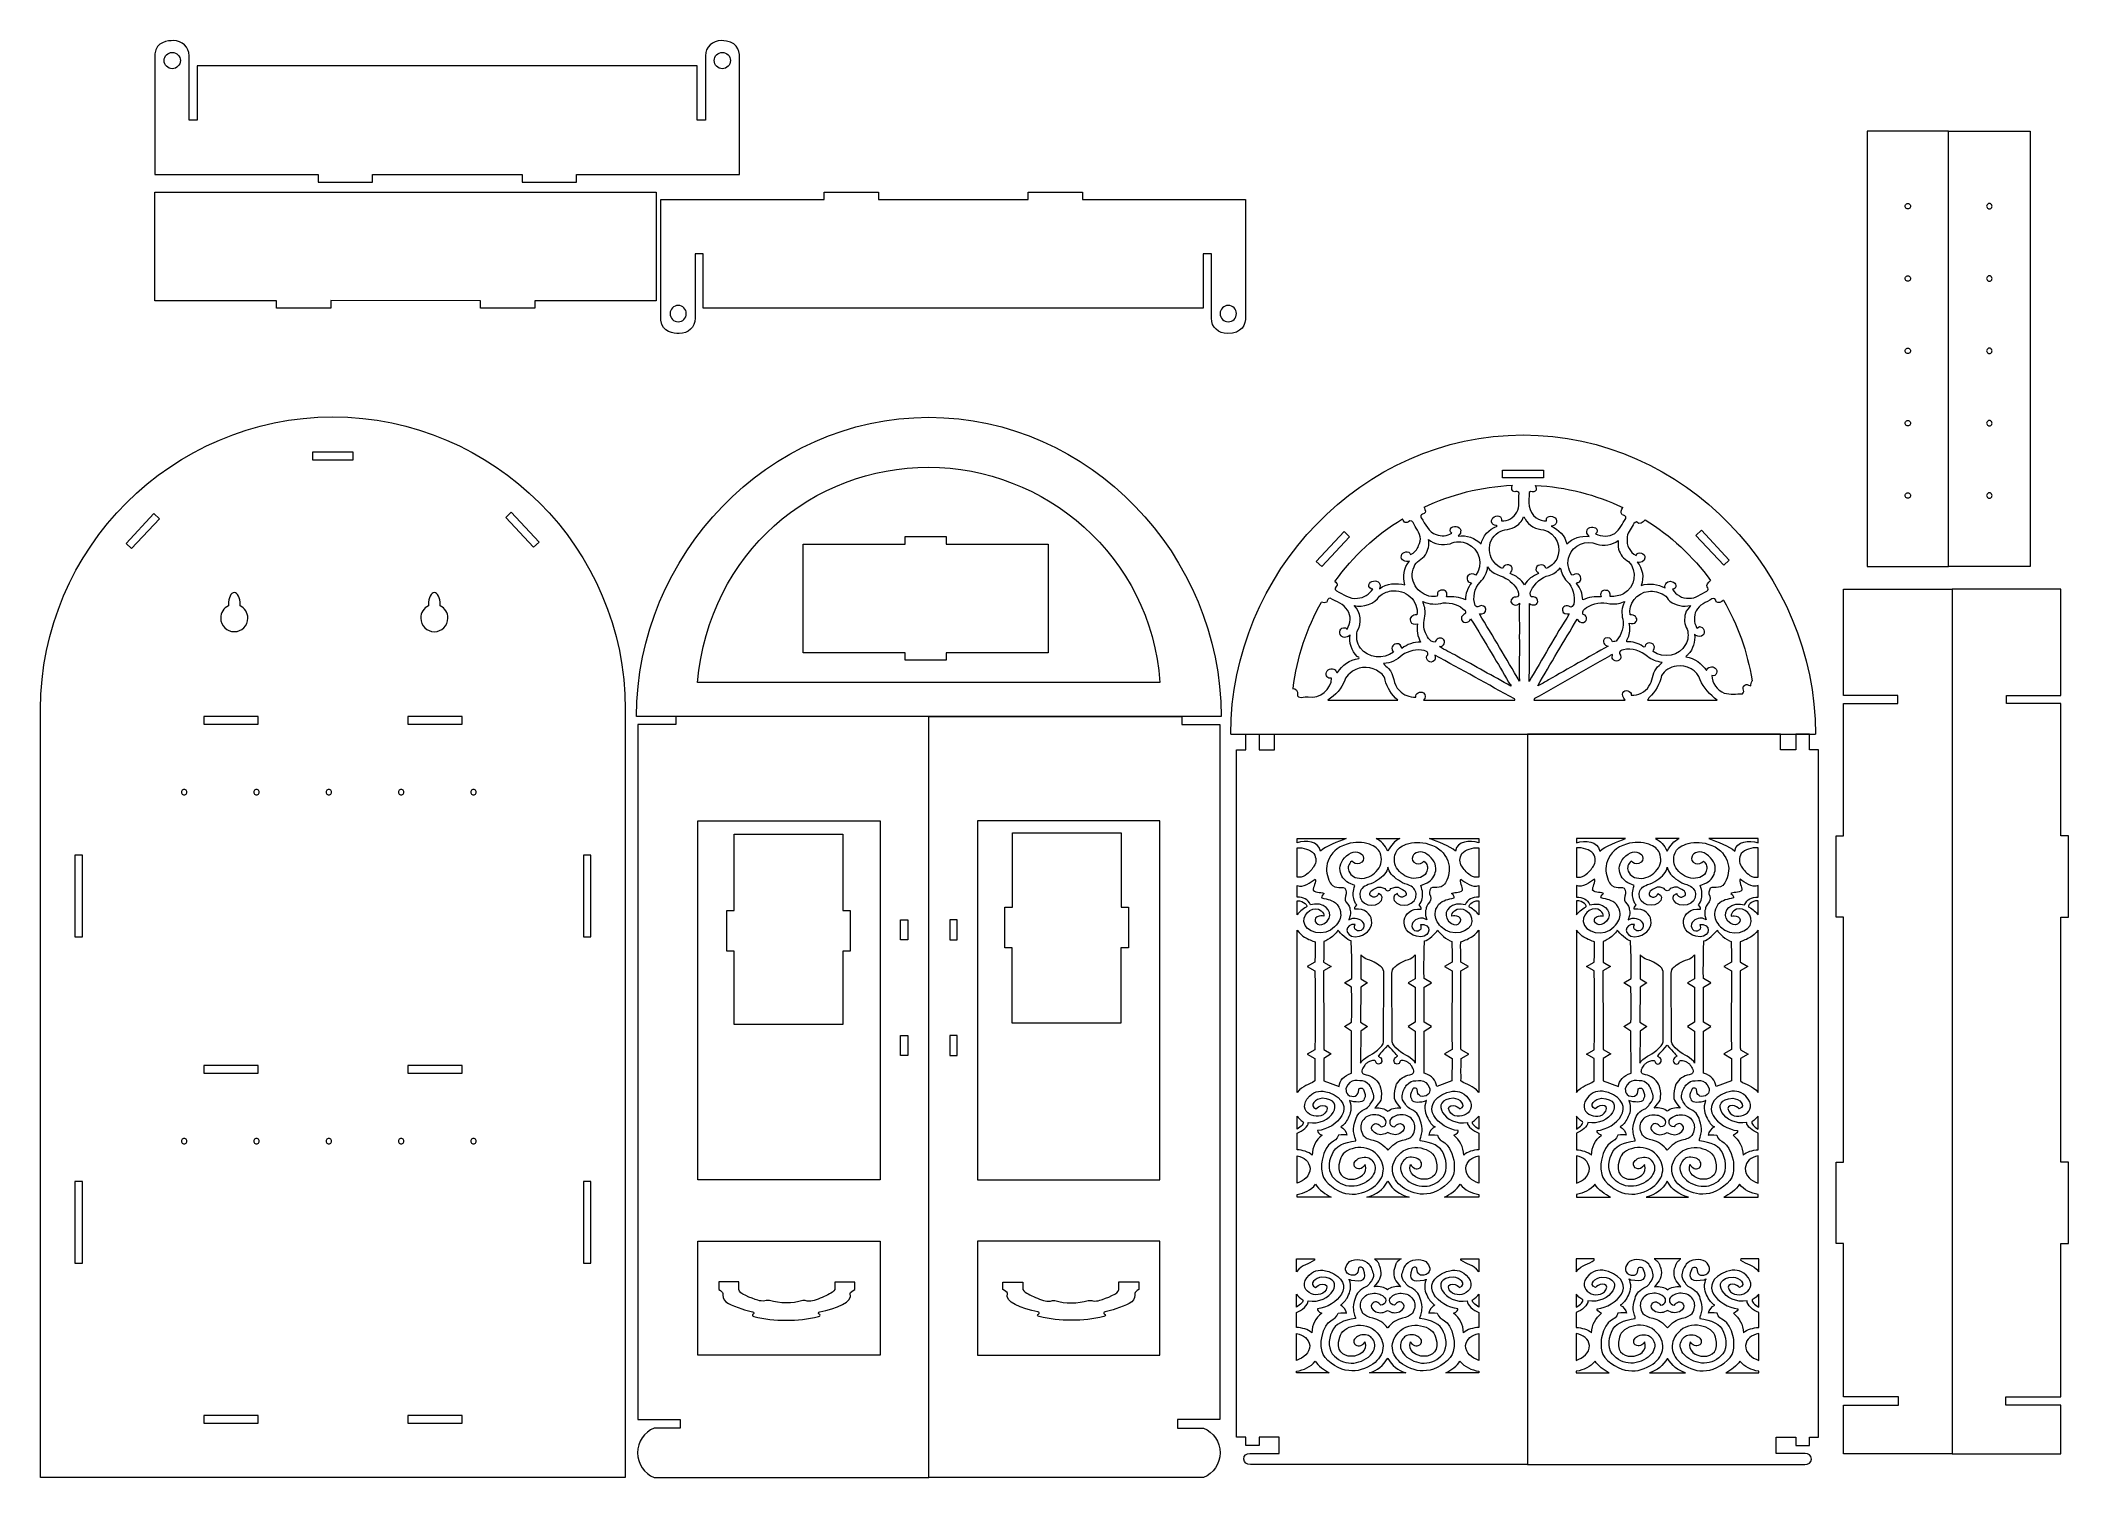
# Model space of a CAD drawing. Header units: centimetres. Extents: x -57 to 60, y -43 to 40.
import ezdxf

# ---------------------------------------------------------------- set-up
doc = ezdxf.new("R2010")
doc.units = ezdxf.units.CM
doc.header["$MEASUREMENT"] = 0
doc.layers.add('layer 1', color=7, linetype='Continuous')

msp = doc.modelspace()

# ---------------------------------------------------------------- linework, layer by layer
at = {"layer": 'layer 1', "color": 250, "lineweight": 9}
for points, knots in [([(-29.65228, 32.21335), (-29.65228, 32.21335), (-29.65228, 32.64704), (-29.65228, 32.64704), (-29.65228, 32.64704), (-29.65228, 32.64704), (-38.29825, 32.64704), (-38.29825, 32.64704), (-38.29825, 32.64704), (-38.29825, 32.64704), (-38.29825, 32.21335), (-38.29825, 32.21335), (-38.29825, 32.21335), (-38.29825, 32.21335), (-41.44224, 32.21335), (-41.44224, 32.21335), (-41.44224, 32.21335), (-41.44224, 32.21335), (-41.44224, 32.64704), (-41.44224, 32.64704), (-41.44224, 32.64704), (-41.44224, 32.64704), (-50.87384, 32.64704), (-50.87384, 32.64704), (-50.87384, 32.64704), (-50.87384, 32.64704), (-50.87393, 39.62548), (-50.87393, 39.62548), (-50.87393, 39.62548), (-50.80131, 40.3323), (-50.11914, 40.3945), (-49.81788, 40.39215), (-49.81788, 40.39215), (-49.31308, 40.38807), (-48.89958, 40.03665), (-48.89958, 39.50928), (-48.89958, 39.50928), (-48.89958, 39.50928), (-48.89968, 39.185), (-48.89968, 39.185), (-48.89968, 39.185), (-48.89968, 39.185), (-48.89968, 35.78692), (-48.89968, 35.78692), (-48.89968, 35.78692), (-48.89968, 35.78692), (-48.42922, 35.78692), (-48.42922, 35.78692), (-48.42922, 35.78692), (-48.42922, 35.78692), (-48.42922, 38.92672), (-48.42922, 38.92672), (-48.42922, 38.92672), (-38.79656, 38.92672), (-29.16392, 38.92672), (-19.53127, 38.92672), (-19.53127, 38.92672), (-19.53127, 38.92672), (-19.53127, 35.78692), (-19.53127, 35.78692), (-19.53127, 35.78692), (-19.53127, 35.78692), (-19.06086, 35.78692), (-19.06086, 35.78692), (-19.06086, 35.78692), (-19.06086, 35.78692), (-19.06095, 39.185), (-19.06095, 39.185), (-19.06095, 39.185), (-19.06095, 39.185), (-19.06095, 39.50928), (-19.06095, 39.50928), (-19.06095, 39.50928), (-19.06095, 40.03665), (-18.64745, 40.3891), (-18.14265, 40.39215), (-18.14265, 40.39215), (-17.27137, 40.39732), (-17.08656, 39.87119), (-17.08656, 39.41228), (-17.08656, 39.41228), (-17.08656, 39.41228), (-17.08664, 32.64704), (-17.08664, 32.64704), (-17.08664, 32.64704), (-17.08664, 32.64704), (-26.50829, 32.64704), (-26.50829, 32.64704), (-26.50829, 32.64704), (-26.50829, 32.64704), (-26.50829, 32.21335), (-26.50829, 32.21335), (-26.50829, 32.21335), (-26.50829, 32.21335), (-29.65228, 32.21335), (-29.65228, 32.21335)], [0, 0, 0, 0, 0.04, 0.04, 0.04, 0.04, 0.08, 0.08, 0.08, 0.08, 0.12, 0.12, 0.12, 0.12, 0.16, 0.16, 0.16, 0.16, 0.2, 0.2, 0.2, 0.2, 0.24, 0.24, 0.24, 0.24, 0.28, 0.28, 0.28, 0.28, 0.32, 0.32, 0.32, 0.32, 0.36, 0.36, 0.36, 0.36, 0.4, 0.4, 0.4, 0.4, 0.44, 0.44, 0.44, 0.44, 0.48, 0.48, 0.48, 0.48, 0.52, 0.52, 0.52, 0.52, 0.56, 0.56, 0.56, 0.56, 0.6, 0.6, 0.6, 0.6, 0.64, 0.64, 0.64, 0.64, 0.68, 0.68, 0.68, 0.68, 0.72, 0.72, 0.72, 0.72, 0.76, 0.76, 0.76, 0.76, 0.8, 0.8, 0.8, 0.8, 0.84, 0.84, 0.84, 0.84, 0.88, 0.88, 0.88, 0.88, 0.92, 0.92, 0.92, 0.92, 1, 1, 1, 1]), ([(-49.8768, 38.77118), (-49.61706, 38.77118), (-49.40639, 38.98202), (-49.40639, 39.24215), (-49.40639, 39.24215), (-49.40639, 39.50229), (-49.61706, 39.71312), (-49.8768, 39.71312), (-49.8768, 39.71312), (-50.13663, 39.71312), (-50.3472, 39.50229), (-50.3472, 39.24215), (-50.3472, 39.24215), (-50.3472, 38.98202), (-50.13663, 38.77118), (-49.8768, 38.77118)], [0, 0, 0, 0, 0.2, 0.2, 0.2, 0.2, 0.4, 0.4, 0.4, 0.4, 0.6, 0.6, 0.6, 0.6, 1, 1, 1, 1]), ([(-18.55414, 39.24215), (-18.55414, 38.98202), (-18.34348, 38.77118), (-18.08374, 38.77118), (-18.08374, 38.77118), (-17.82389, 38.77118), (-17.61329, 38.98202), (-17.61329, 39.24215), (-17.61329, 39.24215), (-17.61329, 39.50229), (-17.82389, 39.71312), (-18.08374, 39.71312), (-18.08374, 39.71312), (-18.34348, 39.71312), (-18.55414, 39.50229), (-18.55414, 39.24215)], [0, 0, 0, 0, 0.2, 0.2, 0.2, 0.2, 0.4, 0.4, 0.4, 0.4, 0.6, 0.6, 0.6, 0.6, 1, 1, 1, 1]), ([(52.79376, 35.15164), (52.79376, 35.15164), (52.79376, 9.99971), (52.79376, 9.99971), (52.79376, 9.99971), (52.79376, 9.99971), (48.08405, 9.99971), (48.08405, 9.99971), (48.08405, 9.99971), (48.08405, 9.99971), (48.08405, 35.15164), (48.08405, 35.15164), (48.08405, 35.15164), (48.08405, 35.15164), (52.79376, 35.15164), (52.79376, 35.15164)], [0, 0, 0, 0, 0.2, 0.2, 0.2, 0.2, 0.4, 0.4, 0.4, 0.4, 0.6, 0.6, 0.6, 0.6, 1, 1, 1, 1]), ([(52.79376, 35.15164), (52.79376, 35.15164), (52.79376, 9.99971), (52.79376, 9.99971), (52.79376, 9.99971), (52.79376, 9.99971), (57.50347, 9.99971), (57.50347, 9.99971), (57.50347, 9.99971), (57.50347, 9.99971), (57.50347, 35.15164), (57.50347, 35.15164), (57.50347, 35.15164), (57.50347, 35.15164), (52.79376, 35.15164), (52.79376, 35.15164)], [0, 0, 0, 0, 0.2, 0.2, 0.2, 0.2, 0.4, 0.4, 0.4, 0.4, 0.6, 0.6, 0.6, 0.6, 1, 1, 1, 1]), ([(-32.06676, 24.92541), (-32.06676, 24.92541), (-28.92276, 24.92541), (-28.92276, 24.92541), (-28.92276, 24.92541), (-28.92276, 24.92541), (-28.92276, 25.3591), (-28.92276, 25.3591), (-28.92276, 25.3591), (-28.92276, 25.3591), (-21.91558, 25.3591), (-21.91558, 25.3591), (-21.91558, 25.3591), (-21.91558, 25.3591), (-21.91558, 31.63878), (-21.91558, 31.63878), (-21.91558, 31.63878), (-31.56837, 31.63877), (-41.22114, 31.63882), (-50.87393, 31.63877), (-50.87393, 31.63877), (-50.87393, 31.63877), (-50.87393, 25.35909), (-50.87393, 25.35909), (-50.87393, 25.35909), (-50.87393, 25.35909), (-43.85672, 25.3591), (-43.85672, 25.3591), (-43.85672, 25.3591), (-43.85672, 25.3591), (-43.85672, 24.92541), (-43.85672, 24.92541), (-43.85672, 24.92541), (-43.85672, 24.92541), (-40.71273, 24.92541), (-40.71273, 24.92541), (-40.71273, 24.92541), (-40.71273, 24.92541), (-40.71275, 25.36855), (-40.71275, 25.36855), (-40.71275, 25.36855), (-40.71275, 25.36855), (-32.06676, 25.3591), (-32.06676, 25.3591), (-32.06676, 25.3591), (-32.06676, 25.3591), (-32.06676, 24.92541), (-32.06676, 24.92541)], [0, 0, 0, 0, 0.076923077, 0.076923077, 0.076923077, 0.076923077, 0.153846154, 0.153846154, 0.153846154, 0.153846154, 0.230769231, 0.230769231, 0.230769231, 0.230769231, 0.307692308, 0.307692308, 0.307692308, 0.307692308, 0.384615385, 0.384615385, 0.384615385, 0.384615385, 0.461538462, 0.461538462, 0.461538462, 0.461538462, 0.538461538, 0.538461538, 0.538461538, 0.538461538, 0.615384615, 0.615384615, 0.615384615, 0.615384615, 0.692307692, 0.692307692, 0.692307692, 0.692307692, 0.769230769, 0.769230769, 0.769230769, 0.769230769, 0.846153846, 0.846153846, 0.846153846, 0.846153846, 1, 1, 1, 1]), ([(-0.40977, 31.63881), (-0.40977, 31.63881), (-0.40977, 31.20511), (-0.40977, 31.20511), (-0.40977, 31.20511), (-0.40977, 31.20511), (-9.05574, 31.20511), (-9.05574, 31.20511), (-9.05574, 31.20511), (-9.05574, 31.20511), (-9.05574, 31.63881), (-9.05574, 31.63881), (-9.05574, 31.63881), (-9.05574, 31.63881), (-12.19973, 31.63881), (-12.19973, 31.63881), (-12.19973, 31.63881), (-12.19973, 31.63881), (-12.19973, 31.20511), (-12.19973, 31.20511), (-12.19973, 31.20511), (-12.19973, 31.20511), (-21.63133, 31.20511), (-21.63133, 31.20511), (-21.63133, 31.20511), (-21.63133, 31.20511), (-21.63142, 24.22668), (-21.63142, 24.22668), (-21.63142, 24.22668), (-21.5588, 23.51985), (-20.87663, 23.45765), (-20.57537, 23.46), (-20.57537, 23.46), (-20.07057, 23.46409), (-19.65707, 23.81551), (-19.65707, 24.34287), (-19.65707, 24.34287), (-19.65707, 24.34287), (-19.65716, 24.66716), (-19.65716, 24.66716), (-19.65716, 24.66716), (-19.65716, 24.66716), (-19.65716, 28.06524), (-19.65716, 28.06524), (-19.65716, 28.06524), (-19.65716, 28.06524), (-19.18671, 28.06524), (-19.18671, 28.06524), (-19.18671, 28.06524), (-19.18671, 28.06524), (-19.18671, 24.92543), (-19.18671, 24.92543), (-19.18671, 24.92543), (-9.55405, 24.92543), (0.07859, 24.92543), (9.71124, 24.92543), (9.71124, 24.92543), (9.71124, 24.92543), (9.71124, 28.06524), (9.71124, 28.06524), (9.71124, 28.06524), (9.71124, 28.06524), (10.18165, 28.06524), (10.18165, 28.06524), (10.18165, 28.06524), (10.18165, 28.06524), (10.18156, 24.66716), (10.18156, 24.66716), (10.18156, 24.66716), (10.18156, 24.66716), (10.18156, 24.34287), (10.18156, 24.34287), (10.18156, 24.34287), (10.18156, 23.81551), (10.59506, 23.46305), (11.09986, 23.46), (11.09986, 23.46), (11.97114, 23.45483), (12.15595, 23.98096), (12.15595, 24.43988), (12.15595, 24.43988), (12.15595, 24.43988), (12.15587, 31.20511), (12.15587, 31.20511), (12.15587, 31.20511), (12.15587, 31.20511), (2.73423, 31.20511), (2.73423, 31.20511), (2.73423, 31.20511), (2.73423, 31.20511), (2.73423, 31.63881), (2.73423, 31.63881), (2.73423, 31.63881), (2.73423, 31.63881), (-0.40977, 31.63881), (-0.40977, 31.63881)], [0, 0, 0, 0, 0.04, 0.04, 0.04, 0.04, 0.08, 0.08, 0.08, 0.08, 0.12, 0.12, 0.12, 0.12, 0.16, 0.16, 0.16, 0.16, 0.2, 0.2, 0.2, 0.2, 0.24, 0.24, 0.24, 0.24, 0.28, 0.28, 0.28, 0.28, 0.32, 0.32, 0.32, 0.32, 0.36, 0.36, 0.36, 0.36, 0.4, 0.4, 0.4, 0.4, 0.44, 0.44, 0.44, 0.44, 0.48, 0.48, 0.48, 0.48, 0.52, 0.52, 0.52, 0.52, 0.56, 0.56, 0.56, 0.56, 0.6, 0.6, 0.6, 0.6, 0.64, 0.64, 0.64, 0.64, 0.68, 0.68, 0.68, 0.68, 0.72, 0.72, 0.72, 0.72, 0.76, 0.76, 0.76, 0.76, 0.8, 0.8, 0.8, 0.8, 0.84, 0.84, 0.84, 0.84, 0.88, 0.88, 0.88, 0.88, 0.92, 0.92, 0.92, 0.92, 1, 1, 1, 1]), ([(50.43892, 30.97428), (50.41146, 30.97436), (50.38416, 30.967), (50.36036, 30.95329), (50.36036, 30.95329), (50.3366, 30.9396), (50.3166, 30.91962), (50.30298, 30.89588), (50.30298, 30.89588), (50.28925, 30.87213), (50.28194, 30.8448), (50.28194, 30.81747), (50.28194, 30.81747), (50.28194, 30.79004), (50.28925, 30.76272), (50.30298, 30.73897), (50.30298, 30.73897), (50.3166, 30.71523), (50.3366, 30.69525), (50.36036, 30.68164), (50.36036, 30.68164), (50.38416, 30.66792), (50.41146, 30.66057), (50.43892, 30.66057), (50.43892, 30.66057), (50.46628, 30.66057), (50.49363, 30.66792), (50.5174, 30.68164), (50.5174, 30.68164), (50.54115, 30.69525), (50.56121, 30.71523), (50.57492, 30.73897), (50.57492, 30.73897), (50.58864, 30.76272), (50.59595, 30.79004), (50.59586, 30.81747), (50.59586, 30.81747), (50.59595, 30.8448), (50.58864, 30.87213), (50.57492, 30.89588), (50.57492, 30.89588), (50.56121, 30.91962), (50.54115, 30.9396), (50.5174, 30.95329), (50.5174, 30.95329), (50.49363, 30.967), (50.46628, 30.97436), (50.43892, 30.97428)], [0, 0, 0, 0, 0.076923077, 0.076923077, 0.076923077, 0.076923077, 0.153846154, 0.153846154, 0.153846154, 0.153846154, 0.230769231, 0.230769231, 0.230769231, 0.230769231, 0.307692308, 0.307692308, 0.307692308, 0.307692308, 0.384615385, 0.384615385, 0.384615385, 0.384615385, 0.461538462, 0.461538462, 0.461538462, 0.461538462, 0.538461538, 0.538461538, 0.538461538, 0.538461538, 0.615384615, 0.615384615, 0.615384615, 0.615384615, 0.692307692, 0.692307692, 0.692307692, 0.692307692, 0.769230769, 0.769230769, 0.769230769, 0.769230769, 0.846153846, 0.846153846, 0.846153846, 0.846153846, 1, 1, 1, 1]), ([(55.14859, 30.97428), (55.17605, 30.97436), (55.20335, 30.967), (55.22715, 30.95329), (55.22715, 30.95329), (55.25092, 30.9396), (55.27092, 30.91962), (55.28454, 30.89588), (55.28454, 30.89588), (55.29827, 30.87213), (55.30557, 30.8448), (55.30557, 30.81747), (55.30557, 30.81747), (55.30557, 30.79004), (55.29827, 30.76272), (55.28454, 30.73897), (55.28454, 30.73897), (55.27092, 30.71523), (55.25092, 30.69525), (55.22715, 30.68164), (55.22715, 30.68164), (55.20335, 30.66792), (55.17605, 30.66057), (55.14859, 30.66057), (55.14859, 30.66057), (55.12124, 30.66057), (55.09389, 30.66792), (55.07012, 30.68164), (55.07012, 30.68164), (55.04636, 30.69525), (55.0263, 30.71523), (55.01259, 30.73897), (55.01259, 30.73897), (54.99888, 30.76272), (54.99156, 30.79004), (54.99165, 30.81747), (54.99165, 30.81747), (54.99156, 30.8448), (54.99888, 30.87213), (55.01259, 30.89588), (55.01259, 30.89588), (55.0263, 30.91962), (55.04636, 30.9396), (55.07012, 30.95329), (55.07012, 30.95329), (55.09389, 30.967), (55.12124, 30.97436), (55.14859, 30.97428)], [0, 0, 0, 0, 0.076923077, 0.076923077, 0.076923077, 0.076923077, 0.153846154, 0.153846154, 0.153846154, 0.153846154, 0.230769231, 0.230769231, 0.230769231, 0.230769231, 0.307692308, 0.307692308, 0.307692308, 0.307692308, 0.384615385, 0.384615385, 0.384615385, 0.384615385, 0.461538462, 0.461538462, 0.461538462, 0.461538462, 0.538461538, 0.538461538, 0.538461538, 0.538461538, 0.615384615, 0.615384615, 0.615384615, 0.615384615, 0.692307692, 0.692307692, 0.692307692, 0.692307692, 0.769230769, 0.769230769, 0.769230769, 0.769230769, 0.846153846, 0.846153846, 0.846153846, 0.846153846, 1, 1, 1, 1]), ([(50.57492, 26.71437), (50.56121, 26.73811), (50.54115, 26.75809), (50.5174, 26.77178), (50.5174, 26.77178), (50.49363, 26.78549), (50.46628, 26.79286), (50.43892, 26.79277), (50.43892, 26.79277), (50.41146, 26.79286), (50.38416, 26.78549), (50.36036, 26.77178), (50.36036, 26.77178), (50.3366, 26.75809), (50.3166, 26.73811), (50.30298, 26.71437), (50.30298, 26.71437), (50.28925, 26.69062), (50.28194, 26.66329), (50.28194, 26.63596), (50.28194, 26.63596), (50.28194, 26.60854), (50.28925, 26.58121), (50.30298, 26.55746), (50.30298, 26.55746), (50.3166, 26.53372), (50.3366, 26.51374), (50.36036, 26.50013), (50.36036, 26.50013), (50.38416, 26.48641), (50.41146, 26.47906), (50.43892, 26.47906), (50.43892, 26.47906), (50.46628, 26.47906), (50.49363, 26.48641), (50.5174, 26.50013), (50.5174, 26.50013), (50.54115, 26.51374), (50.56121, 26.53372), (50.57492, 26.55746), (50.57492, 26.55746), (50.58864, 26.58121), (50.59595, 26.60854), (50.59586, 26.63596), (50.59586, 26.63596), (50.59595, 26.66329), (50.58864, 26.69062), (50.57492, 26.71437)], [0, 0, 0, 0, 0.076923077, 0.076923077, 0.076923077, 0.076923077, 0.153846154, 0.153846154, 0.153846154, 0.153846154, 0.230769231, 0.230769231, 0.230769231, 0.230769231, 0.307692308, 0.307692308, 0.307692308, 0.307692308, 0.384615385, 0.384615385, 0.384615385, 0.384615385, 0.461538462, 0.461538462, 0.461538462, 0.461538462, 0.538461538, 0.538461538, 0.538461538, 0.538461538, 0.615384615, 0.615384615, 0.615384615, 0.615384615, 0.692307692, 0.692307692, 0.692307692, 0.692307692, 0.769230769, 0.769230769, 0.769230769, 0.769230769, 0.846153846, 0.846153846, 0.846153846, 0.846153846, 1, 1, 1, 1]), ([(55.01259, 26.71437), (55.0263, 26.73811), (55.04636, 26.75809), (55.07012, 26.77178), (55.07012, 26.77178), (55.09389, 26.78549), (55.12124, 26.79286), (55.14859, 26.79277), (55.14859, 26.79277), (55.17605, 26.79286), (55.20335, 26.78549), (55.22715, 26.77178), (55.22715, 26.77178), (55.25092, 26.75809), (55.27092, 26.73811), (55.28454, 26.71437), (55.28454, 26.71437), (55.29827, 26.69062), (55.30557, 26.66329), (55.30557, 26.63596), (55.30557, 26.63596), (55.30557, 26.60854), (55.29827, 26.58121), (55.28454, 26.55746), (55.28454, 26.55746), (55.27092, 26.53372), (55.25092, 26.51374), (55.22715, 26.50013), (55.22715, 26.50013), (55.20335, 26.48641), (55.17605, 26.47906), (55.14859, 26.47906), (55.14859, 26.47906), (55.12124, 26.47906), (55.09389, 26.48641), (55.07012, 26.50013), (55.07012, 26.50013), (55.04636, 26.51374), (55.0263, 26.53372), (55.01259, 26.55746), (55.01259, 26.55746), (54.99888, 26.58121), (54.99156, 26.60854), (54.99165, 26.63596), (54.99165, 26.63596), (54.99156, 26.66329), (54.99888, 26.69062), (55.01259, 26.71437)], [0, 0, 0, 0, 0.076923077, 0.076923077, 0.076923077, 0.076923077, 0.153846154, 0.153846154, 0.153846154, 0.153846154, 0.230769231, 0.230769231, 0.230769231, 0.230769231, 0.307692308, 0.307692308, 0.307692308, 0.307692308, 0.384615385, 0.384615385, 0.384615385, 0.384615385, 0.461538462, 0.461538462, 0.461538462, 0.461538462, 0.538461538, 0.538461538, 0.538461538, 0.538461538, 0.615384615, 0.615384615, 0.615384615, 0.615384615, 0.692307692, 0.692307692, 0.692307692, 0.692307692, 0.769230769, 0.769230769, 0.769230769, 0.769230769, 0.846153846, 0.846153846, 0.846153846, 0.846153846, 1, 1, 1, 1]), ([(-20.63429, 25.08097), (-20.37455, 25.08097), (-20.16388, 24.87013), (-20.16388, 24.61), (-20.16388, 24.61), (-20.16388, 24.34986), (-20.37455, 24.13903), (-20.63429, 24.13903), (-20.63429, 24.13903), (-20.89411, 24.13903), (-21.10469, 24.34986), (-21.10469, 24.61), (-21.10469, 24.61), (-21.10469, 24.87013), (-20.89411, 25.08097), (-20.63429, 25.08097)], [0, 0, 0, 0, 0.2, 0.2, 0.2, 0.2, 0.4, 0.4, 0.4, 0.4, 0.6, 0.6, 0.6, 0.6, 1, 1, 1, 1]), ([(10.68837, 24.61), (10.68837, 24.87013), (10.89903, 25.08097), (11.15878, 25.08097), (11.15878, 25.08097), (11.41863, 25.08097), (11.62922, 24.87013), (11.62922, 24.61), (11.62922, 24.61), (11.62922, 24.34986), (11.41863, 24.13903), (11.15878, 24.13903), (11.15878, 24.13903), (10.89903, 24.13903), (10.68837, 24.34986), (10.68837, 24.61)], [0, 0, 0, 0, 0.2, 0.2, 0.2, 0.2, 0.4, 0.4, 0.4, 0.4, 0.6, 0.6, 0.6, 0.6, 1, 1, 1, 1]), ([(50.57492, 22.53286), (50.56121, 22.5566), (50.54115, 22.57658), (50.5174, 22.59027), (50.5174, 22.59027), (50.49363, 22.60399), (50.46628, 22.61135), (50.43892, 22.61127), (50.43892, 22.61127), (50.41146, 22.61135), (50.38416, 22.60399), (50.36036, 22.59027), (50.36036, 22.59027), (50.3366, 22.57658), (50.3166, 22.5566), (50.30298, 22.53286), (50.30298, 22.53286), (50.28925, 22.50911), (50.28194, 22.48179), (50.28194, 22.45445), (50.28194, 22.45445), (50.28194, 22.42703), (50.28925, 22.39971), (50.30298, 22.37595), (50.30298, 22.37595), (50.3166, 22.35222), (50.3366, 22.33223), (50.36036, 22.31862), (50.36036, 22.31862), (50.38416, 22.3049), (50.41146, 22.29755), (50.43892, 22.29755), (50.43892, 22.29755), (50.46628, 22.29755), (50.49363, 22.3049), (50.5174, 22.31862), (50.5174, 22.31862), (50.54115, 22.33223), (50.56121, 22.35222), (50.57492, 22.37595), (50.57492, 22.37595), (50.58864, 22.39971), (50.59595, 22.42703), (50.59586, 22.45445), (50.59586, 22.45445), (50.59595, 22.48179), (50.58864, 22.50911), (50.57492, 22.53286)], [0, 0, 0, 0, 0.076923077, 0.076923077, 0.076923077, 0.076923077, 0.153846154, 0.153846154, 0.153846154, 0.153846154, 0.230769231, 0.230769231, 0.230769231, 0.230769231, 0.307692308, 0.307692308, 0.307692308, 0.307692308, 0.384615385, 0.384615385, 0.384615385, 0.384615385, 0.461538462, 0.461538462, 0.461538462, 0.461538462, 0.538461538, 0.538461538, 0.538461538, 0.538461538, 0.615384615, 0.615384615, 0.615384615, 0.615384615, 0.692307692, 0.692307692, 0.692307692, 0.692307692, 0.769230769, 0.769230769, 0.769230769, 0.769230769, 0.846153846, 0.846153846, 0.846153846, 0.846153846, 1, 1, 1, 1]), ([(55.01259, 22.53286), (55.0263, 22.5566), (55.04636, 22.57658), (55.07012, 22.59027), (55.07012, 22.59027), (55.09389, 22.60399), (55.12124, 22.61135), (55.14859, 22.61127), (55.14859, 22.61127), (55.17605, 22.61135), (55.20335, 22.60399), (55.22715, 22.59027), (55.22715, 22.59027), (55.25092, 22.57658), (55.27092, 22.5566), (55.28454, 22.53286), (55.28454, 22.53286), (55.29827, 22.50911), (55.30557, 22.48179), (55.30557, 22.45445), (55.30557, 22.45445), (55.30557, 22.42703), (55.29827, 22.39971), (55.28454, 22.37595), (55.28454, 22.37595), (55.27092, 22.35222), (55.25092, 22.33223), (55.22715, 22.31862), (55.22715, 22.31862), (55.20335, 22.3049), (55.17605, 22.29755), (55.14859, 22.29755), (55.14859, 22.29755), (55.12124, 22.29755), (55.09389, 22.3049), (55.07012, 22.31862), (55.07012, 22.31862), (55.04636, 22.33223), (55.0263, 22.35222), (55.01259, 22.37595), (55.01259, 22.37595), (54.99888, 22.39971), (54.99156, 22.42703), (54.99165, 22.45445), (54.99165, 22.45445), (54.99156, 22.48179), (54.99888, 22.50911), (55.01259, 22.53286)], [0, 0, 0, 0, 0.076923077, 0.076923077, 0.076923077, 0.076923077, 0.153846154, 0.153846154, 0.153846154, 0.153846154, 0.230769231, 0.230769231, 0.230769231, 0.230769231, 0.307692308, 0.307692308, 0.307692308, 0.307692308, 0.384615385, 0.384615385, 0.384615385, 0.384615385, 0.461538462, 0.461538462, 0.461538462, 0.461538462, 0.538461538, 0.538461538, 0.538461538, 0.538461538, 0.615384615, 0.615384615, 0.615384615, 0.615384615, 0.692307692, 0.692307692, 0.692307692, 0.692307692, 0.769230769, 0.769230769, 0.769230769, 0.769230769, 0.846153846, 0.846153846, 0.846153846, 0.846153846, 1, 1, 1, 1]), ([(-57.48761, 1.73867), (-57.48761, 1.73867), (-57.48761, -42.67022), (-57.48761, -42.67022), (-57.48761, -42.67022), (-57.48761, -42.67022), (-23.68971, -42.67022), (-23.68971, -42.67022), (-23.68971, -42.67022), (-23.68971, -42.67022), (-23.68971, 1.73867), (-23.68971, 1.73867), (-23.68971, 1.73867), (-23.68971, 11.03309), (-31.29421, 18.6376), (-40.58866, 18.6376), (-40.58866, 18.6376), (-49.88308, 18.6376), (-57.48761, 11.03309), (-57.48761, 1.73867)], [0, 0, 0, 0, 0.166666667, 0.166666667, 0.166666667, 0.166666667, 0.333333333, 0.333333333, 0.333333333, 0.333333333, 0.5, 0.5, 0.5, 0.5, 0.666666667, 0.666666667, 0.666666667, 0.666666667, 1, 1, 1, 1]), ([(-23.04618, 1.32536), (-23.04618, 1.32536), (10.75156, 1.32536), (10.75156, 1.32536), (10.75156, 1.32536), (10.72564, 10.63999), (3.16736, 18.61743), (-6.1473, 18.61743), (-6.1473, 18.61743), (-15.46198, 18.61743), (-23.02025, 10.63999), (-23.04618, 1.32536)], [0, 0, 0, 0, 0.25, 0.25, 0.25, 0.25, 0.5, 0.5, 0.5, 0.5, 1, 1, 1, 1]), ([(11.30222, 0.30258), (11.32815, 9.61722), (18.88643, 17.59465), (28.20109, 17.59465), (28.20109, 17.59465), (37.51576, 17.59465), (45.07404, 9.61722), (45.09997, 0.30258)], [0, 0, 0, 0, 0.333333333, 0.333333333, 0.333333333, 0.333333333, 1, 1, 1, 1]), ([(50.59586, 18.27294), (50.59595, 18.30028), (50.58864, 18.32761), (50.57492, 18.35135), (50.57492, 18.35135), (50.56121, 18.37509), (50.54115, 18.39507), (50.5174, 18.40877), (50.5174, 18.40877), (50.49363, 18.42248), (50.46628, 18.42984), (50.43892, 18.42976), (50.43892, 18.42976), (50.41146, 18.42984), (50.38416, 18.42248), (50.36036, 18.40877), (50.36036, 18.40877), (50.3366, 18.39507), (50.3166, 18.37509), (50.30298, 18.35135), (50.30298, 18.35135), (50.28925, 18.32761), (50.28194, 18.30028), (50.28194, 18.27294), (50.28194, 18.27294), (50.28194, 18.24552), (50.28925, 18.2182), (50.30298, 18.19444), (50.30298, 18.19444), (50.3166, 18.17071), (50.3366, 18.15072), (50.36036, 18.13711), (50.36036, 18.13711), (50.38416, 18.1234), (50.41146, 18.11605), (50.43892, 18.11605), (50.43892, 18.11605), (50.46628, 18.11605), (50.49363, 18.1234), (50.5174, 18.13711), (50.5174, 18.13711), (50.54115, 18.15072), (50.56121, 18.17071), (50.57492, 18.19444), (50.57492, 18.19444), (50.58864, 18.2182), (50.59595, 18.24552), (50.59586, 18.27294)], [0, 0, 0, 0, 0.076923077, 0.076923077, 0.076923077, 0.076923077, 0.153846154, 0.153846154, 0.153846154, 0.153846154, 0.230769231, 0.230769231, 0.230769231, 0.230769231, 0.307692308, 0.307692308, 0.307692308, 0.307692308, 0.384615385, 0.384615385, 0.384615385, 0.384615385, 0.461538462, 0.461538462, 0.461538462, 0.461538462, 0.538461538, 0.538461538, 0.538461538, 0.538461538, 0.615384615, 0.615384615, 0.615384615, 0.615384615, 0.692307692, 0.692307692, 0.692307692, 0.692307692, 0.769230769, 0.769230769, 0.769230769, 0.769230769, 0.846153846, 0.846153846, 0.846153846, 0.846153846, 1, 1, 1, 1]), ([(54.99165, 18.27294), (54.99156, 18.30028), (54.99888, 18.32761), (55.01259, 18.35135), (55.01259, 18.35135), (55.0263, 18.37509), (55.04636, 18.39507), (55.07012, 18.40877), (55.07012, 18.40877), (55.09389, 18.42248), (55.12124, 18.42984), (55.14859, 18.42976), (55.14859, 18.42976), (55.17605, 18.42984), (55.20335, 18.42248), (55.22715, 18.40877), (55.22715, 18.40877), (55.25092, 18.39507), (55.27092, 18.37509), (55.28454, 18.35135), (55.28454, 18.35135), (55.29827, 18.32761), (55.30557, 18.30028), (55.30557, 18.27294), (55.30557, 18.27294), (55.30557, 18.24552), (55.29827, 18.2182), (55.28454, 18.19444), (55.28454, 18.19444), (55.27092, 18.17071), (55.25092, 18.15072), (55.22715, 18.13711), (55.22715, 18.13711), (55.20335, 18.1234), (55.17605, 18.11605), (55.14859, 18.11605), (55.14859, 18.11605), (55.12124, 18.11605), (55.09389, 18.1234), (55.07012, 18.13711), (55.07012, 18.13711), (55.04636, 18.15072), (55.0263, 18.17071), (55.01259, 18.19444), (55.01259, 18.19444), (54.99888, 18.2182), (54.99156, 18.24552), (54.99165, 18.27294)], [0, 0, 0, 0, 0.076923077, 0.076923077, 0.076923077, 0.076923077, 0.153846154, 0.153846154, 0.153846154, 0.153846154, 0.230769231, 0.230769231, 0.230769231, 0.230769231, 0.307692308, 0.307692308, 0.307692308, 0.307692308, 0.384615385, 0.384615385, 0.384615385, 0.384615385, 0.461538462, 0.461538462, 0.461538462, 0.461538462, 0.538461538, 0.538461538, 0.538461538, 0.538461538, 0.615384615, 0.615384615, 0.615384615, 0.615384615, 0.692307692, 0.692307692, 0.692307692, 0.692307692, 0.769230769, 0.769230769, 0.769230769, 0.769230769, 0.846153846, 0.846153846, 0.846153846, 0.846153846, 1, 1, 1, 1]), ([(-39.41809, 16.15908), (-39.41809, 16.15908), (-41.77609, 16.15908), (-41.77609, 16.15908), (-41.77609, 16.15908), (-41.77609, 16.15908), (-41.77609, 16.59924), (-41.77609, 16.59924), (-41.77609, 16.59924), (-41.77609, 16.59924), (-39.41809, 16.59924), (-39.41809, 16.59924), (-39.41809, 16.59924), (-39.41809, 16.59924), (-39.41809, 16.15908), (-39.41809, 16.15908)], [0, 0, 0, 0, 0.2, 0.2, 0.2, 0.2, 0.4, 0.4, 0.4, 0.4, 0.6, 0.6, 0.6, 0.6, 1, 1, 1, 1]), ([(7.21163, 3.29043), (6.67967, 10.64973), (0.52456, 15.72672), (-6.15297, 15.72731), (-6.15297, 15.72731), (-12.8305, 15.72789), (-18.83408, 10.85335), (-19.51377, 3.29043), (-19.51377, 3.29043), (-19.51377, 3.29043), (7.21163, 3.29043), (7.21163, 3.29043)], [0, 0, 0, 0, 0.25, 0.25, 0.25, 0.25, 0.5, 0.5, 0.5, 0.5, 1, 1, 1, 1]), ([(29.37163, 15.55619), (29.37163, 15.55619), (27.01364, 15.55619), (27.01364, 15.55619), (27.01364, 15.55619), (27.01364, 15.55619), (27.01364, 15.11603), (27.01364, 15.11603), (27.01364, 15.11603), (27.01364, 15.11603), (29.37163, 15.11603), (29.37163, 15.11603), (29.37163, 15.11603), (29.37163, 15.11603), (29.37163, 15.55619), (29.37163, 15.55619)], [0, 0, 0, 0, 0.2, 0.2, 0.2, 0.2, 0.4, 0.4, 0.4, 0.4, 0.6, 0.6, 0.6, 0.6, 1, 1, 1, 1]), ([(22.47666, 13.42077), (22.49573, 13.38241), (22.51222, 13.3389), (22.52572, 13.28989), (22.52572, 13.28989), (22.61436, 13.17277), (22.52699, 13.02906), (22.39213, 13.01386), (22.39213, 13.01386), (22.28278, 13.00625), (22.25829, 12.87394), (22.31174, 12.79935), (22.31174, 12.79935), (22.55669, 12.45017), (22.7215, 11.99099), (23.1742, 11.8385), (23.1742, 11.8385), (23.46459, 11.7152), (23.80341, 11.76224), (24.07259, 11.91095), (24.07259, 11.91095), (23.95223, 11.9967), (23.94025, 12.16915), (24.06758, 12.24992), (24.06758, 12.24992), (24.25562, 12.38912), (24.66286, 12.26345), (24.58522, 11.99764), (24.58522, 11.99764), (24.62168, 11.87366), (24.46037, 11.84775), (24.4459, 11.7468), (24.4459, 11.7468), (24.93227, 11.83422), (25.44116, 11.63135), (25.77176, 11.29666), (25.77176, 11.29666), (25.8484, 11.7145), (26.22496, 12.17627), (26.69588, 12.31833), (26.69588, 12.31833), (26.63545, 12.39957), (26.46841, 12.37272), (26.41897, 12.48011), (26.41897, 12.48011), (26.26042, 12.69816), (26.54932, 13.00388), (26.80499, 12.89675), (26.80499, 12.89675), (26.94806, 12.87537), (26.95381, 12.73617), (26.94933, 12.62429), (26.94933, 12.62429), (27.32736, 12.59198), (27.65297, 12.83475), (27.84046, 13.12598), (27.84046, 13.12598), (28.012, 13.46329), (27.92337, 13.8531), (27.96757, 14.21416), (27.96757, 14.21416), (27.93137, 14.43079), (27.65395, 14.21938), (27.57755, 14.3897), (27.57755, 14.3897), (27.51993, 14.45785), (27.53169, 14.58785), (27.58151, 14.68961)], [0, 0, 0, 0, 0.055555556, 0.055555556, 0.055555556, 0.055555556, 0.111111111, 0.111111111, 0.111111111, 0.111111111, 0.166666667, 0.166666667, 0.166666667, 0.166666667, 0.222222222, 0.222222222, 0.222222222, 0.222222222, 0.277777778, 0.277777778, 0.277777778, 0.277777778, 0.333333333, 0.333333333, 0.333333333, 0.333333333, 0.388888889, 0.388888889, 0.388888889, 0.388888889, 0.444444444, 0.444444444, 0.444444444, 0.444444444, 0.5, 0.5, 0.5, 0.5, 0.555555556, 0.555555556, 0.555555556, 0.555555556, 0.611111111, 0.611111111, 0.611111111, 0.611111111, 0.666666667, 0.666666667, 0.666666667, 0.666666667, 0.722222222, 0.722222222, 0.722222222, 0.722222222, 0.777777778, 0.777777778, 0.777777778, 0.777777778, 0.833333333, 0.833333333, 0.833333333, 0.833333333, 0.888888889, 0.888888889, 0.888888889, 0.888888889, 1, 1, 1, 1]), ([(28.90607, 14.68563), (28.95485, 14.56459), (28.99566, 14.41052), (28.90169, 14.35073), (28.90169, 14.35073), (28.82676, 14.22579), (28.62077, 14.41346), (28.5586, 14.27188), (28.5586, 14.27188), (28.51067, 13.77114), (28.47544, 13.14426), (28.96262, 12.8098), (28.96262, 12.8098), (29.1364, 12.69651), (29.34713, 12.61075), (29.56161, 12.62476), (29.56161, 12.62476), (29.56662, 12.69578), (29.51269, 12.81788), (29.61705, 12.83879), (29.61705, 12.83879), (29.83627, 12.99864), (30.1971, 12.80862), (30.12691, 12.54495), (30.12691, 12.54495), (30.10994, 12.39459), (29.94741, 12.3454), (29.8128, 12.33069), (29.8128, 12.33069), (30.25403, 12.13518), (30.63805, 11.76461), (30.72045, 11.29358), (30.72045, 11.29358), (31.05205, 11.61545), (31.54243, 11.80596), (32.01686, 11.7214), (32.01686, 11.7214), (31.99114, 11.8252), (31.83383, 11.87341), (31.88901, 12.00715), (31.88901, 12.00715), (31.86056, 12.23613), (32.21336, 12.34256), (32.38865, 12.22069), (32.38865, 12.22069), (32.53147, 12.15681), (32.50501, 11.96819), (32.38964, 11.88672), (32.38964, 11.88672), (32.72725, 11.7069), (33.16896, 11.68837), (33.49281, 11.90691), (33.49281, 11.90691), (33.79293, 12.12235), (33.93078, 12.47869), (34.13329, 12.77037), (34.13329, 12.77037), (34.19569, 12.92335), (34.01567, 12.94211), (33.91954, 12.98821), (33.91954, 12.98821), (33.82845, 13.11153), (33.86594, 13.2824), (33.95642, 13.40252)], [0, 0, 0, 0, 0.058823529, 0.058823529, 0.058823529, 0.058823529, 0.117647059, 0.117647059, 0.117647059, 0.117647059, 0.176470588, 0.176470588, 0.176470588, 0.176470588, 0.235294118, 0.235294118, 0.235294118, 0.235294118, 0.294117647, 0.294117647, 0.294117647, 0.294117647, 0.352941176, 0.352941176, 0.352941176, 0.352941176, 0.411764706, 0.411764706, 0.411764706, 0.411764706, 0.470588235, 0.470588235, 0.470588235, 0.470588235, 0.529411765, 0.529411765, 0.529411765, 0.529411765, 0.588235294, 0.588235294, 0.588235294, 0.588235294, 0.647058824, 0.647058824, 0.647058824, 0.647058824, 0.705882353, 0.705882353, 0.705882353, 0.705882353, 0.764705882, 0.764705882, 0.764705882, 0.764705882, 0.823529412, 0.823529412, 0.823529412, 0.823529412, 0.882352941, 0.882352941, 0.882352941, 0.882352941, 1, 1, 1, 1]), ([(50.59586, 14.09143), (50.59595, 14.11877), (50.58864, 14.1461), (50.57492, 14.16984), (50.57492, 14.16984), (50.56121, 14.19358), (50.54115, 14.21356), (50.5174, 14.22726), (50.5174, 14.22726), (50.49363, 14.24097), (50.46628, 14.24834), (50.43892, 14.24825), (50.43892, 14.24825), (50.41146, 14.24834), (50.38416, 14.24097), (50.36036, 14.22726), (50.36036, 14.22726), (50.3366, 14.21356), (50.3166, 14.19358), (50.30298, 14.16984), (50.30298, 14.16984), (50.28925, 14.1461), (50.28194, 14.11877), (50.28194, 14.09143), (50.28194, 14.09143), (50.28194, 14.06401), (50.28925, 14.03669), (50.30298, 14.01293), (50.30298, 14.01293), (50.3166, 13.98921), (50.3366, 13.96922), (50.36036, 13.95561), (50.36036, 13.95561), (50.38416, 13.94189), (50.41146, 13.93454), (50.43892, 13.93454), (50.43892, 13.93454), (50.46628, 13.93454), (50.49363, 13.94189), (50.5174, 13.95561), (50.5174, 13.95561), (50.54115, 13.96922), (50.56121, 13.98921), (50.57492, 14.01293), (50.57492, 14.01293), (50.58864, 14.03669), (50.59595, 14.06401), (50.59586, 14.09143)], [0, 0, 0, 0, 0.076923077, 0.076923077, 0.076923077, 0.076923077, 0.153846154, 0.153846154, 0.153846154, 0.153846154, 0.230769231, 0.230769231, 0.230769231, 0.230769231, 0.307692308, 0.307692308, 0.307692308, 0.307692308, 0.384615385, 0.384615385, 0.384615385, 0.384615385, 0.461538462, 0.461538462, 0.461538462, 0.461538462, 0.538461538, 0.538461538, 0.538461538, 0.538461538, 0.615384615, 0.615384615, 0.615384615, 0.615384615, 0.692307692, 0.692307692, 0.692307692, 0.692307692, 0.769230769, 0.769230769, 0.769230769, 0.769230769, 0.846153846, 0.846153846, 0.846153846, 0.846153846, 1, 1, 1, 1]), ([(54.99165, 14.09143), (54.99156, 14.11877), (54.99888, 14.1461), (55.01259, 14.16984), (55.01259, 14.16984), (55.0263, 14.19358), (55.04636, 14.21356), (55.07012, 14.22726), (55.07012, 14.22726), (55.09389, 14.24097), (55.12124, 14.24834), (55.14859, 14.24825), (55.14859, 14.24825), (55.17605, 14.24834), (55.20335, 14.24097), (55.22715, 14.22726), (55.22715, 14.22726), (55.25092, 14.21356), (55.27092, 14.19358), (55.28454, 14.16984), (55.28454, 14.16984), (55.29827, 14.1461), (55.30557, 14.11877), (55.30557, 14.09143), (55.30557, 14.09143), (55.30557, 14.06401), (55.29827, 14.03669), (55.28454, 14.01293), (55.28454, 14.01293), (55.27092, 13.98921), (55.25092, 13.96922), (55.22715, 13.95561), (55.22715, 13.95561), (55.20335, 13.94189), (55.17605, 13.93454), (55.14859, 13.93454), (55.14859, 13.93454), (55.12124, 13.93454), (55.09389, 13.94189), (55.07012, 13.95561), (55.07012, 13.95561), (55.04636, 13.96922), (55.0263, 13.98921), (55.01259, 14.01293), (55.01259, 14.01293), (54.99888, 14.03669), (54.99156, 14.06401), (54.99165, 14.09143)], [0, 0, 0, 0, 0.076923077, 0.076923077, 0.076923077, 0.076923077, 0.153846154, 0.153846154, 0.153846154, 0.153846154, 0.230769231, 0.230769231, 0.230769231, 0.230769231, 0.307692308, 0.307692308, 0.307692308, 0.307692308, 0.384615385, 0.384615385, 0.384615385, 0.384615385, 0.461538462, 0.461538462, 0.461538462, 0.461538462, 0.538461538, 0.538461538, 0.538461538, 0.538461538, 0.615384615, 0.615384615, 0.615384615, 0.615384615, 0.692307692, 0.692307692, 0.692307692, 0.692307692, 0.769230769, 0.769230769, 0.769230769, 0.769230769, 0.846153846, 0.846153846, 0.846153846, 0.846153846, 1, 1, 1, 1]), ([(-50.61894, 12.75196), (-50.61894, 12.75196), (-52.22708, 11.02744), (-52.22708, 11.02744), (-52.22708, 11.02744), (-52.22708, 11.02744), (-52.54901, 11.3276), (-52.54901, 11.3276), (-52.54901, 11.3276), (-52.54901, 11.3276), (-50.94085, 13.05214), (-50.94085, 13.05214), (-50.94085, 13.05214), (-50.94085, 13.05214), (-50.61894, 12.75196), (-50.61894, 12.75196)], [0, 0, 0, 0, 0.2, 0.2, 0.2, 0.2, 0.4, 0.4, 0.4, 0.4, 0.6, 0.6, 0.6, 0.6, 1, 1, 1, 1]), ([(-28.99492, 11.10364), (-28.99492, 11.10364), (-30.60307, 12.82817), (-30.60307, 12.82817), (-30.60307, 12.82817), (-30.60307, 12.82817), (-30.28117, 13.12836), (-30.28117, 13.12836), (-30.28117, 13.12836), (-30.28117, 13.12836), (-28.673, 11.40381), (-28.673, 11.40381), (-28.673, 11.40381), (-28.673, 11.40381), (-28.99492, 11.10364), (-28.99492, 11.10364)], [0, 0, 0, 0, 0.2, 0.2, 0.2, 0.2, 0.4, 0.4, 0.4, 0.4, 0.6, 0.6, 0.6, 0.6, 1, 1, 1, 1]), ([(-7.50966, 11.28999), (-7.50966, 11.28999), (-13.40464, 11.28999), (-13.40464, 11.28999), (-13.40464, 11.28999), (-13.40464, 11.28999), (-13.40464, 5.01031), (-13.40464, 5.01031), (-13.40464, 5.01031), (-13.40464, 5.01031), (-7.50966, 5.01031), (-7.50966, 5.01031), (-7.50966, 5.01031), (-7.50966, 5.01031), (-7.50966, 4.57015), (-7.50966, 4.57015), (-7.50966, 4.57015), (-7.50966, 4.57015), (-5.15167, 4.57015), (-5.15167, 4.57015), (-5.15167, 4.57015), (-5.15167, 4.57015), (-5.15167, 5.01031), (-5.15167, 5.01031), (-5.15167, 5.01031), (-5.15167, 5.01031), (0.74331, 5.01031), (0.74331, 5.01031), (0.74331, 5.01031), (0.74331, 5.01031), (0.74331, 11.28999), (0.74331, 11.28999), (0.74331, 11.28999), (0.74331, 11.28999), (-5.15167, 11.28999), (-5.15167, 11.28999), (-5.15167, 11.28999), (-5.15167, 11.28999), (-5.15167, 11.73015), (-5.15167, 11.73015), (-5.15167, 11.73015), (-5.15167, 11.73015), (-7.50966, 11.73015), (-7.50966, 11.73015), (-7.50966, 11.73015), (-7.50966, 11.73015), (-7.50966, 11.28999), (-7.50966, 11.28999)], [0, 0, 0, 0, 0.076923077, 0.076923077, 0.076923077, 0.076923077, 0.153846154, 0.153846154, 0.153846154, 0.153846154, 0.230769231, 0.230769231, 0.230769231, 0.230769231, 0.307692308, 0.307692308, 0.307692308, 0.307692308, 0.384615385, 0.384615385, 0.384615385, 0.384615385, 0.461538462, 0.461538462, 0.461538462, 0.461538462, 0.538461538, 0.538461538, 0.538461538, 0.538461538, 0.615384615, 0.615384615, 0.615384615, 0.615384615, 0.692307692, 0.692307692, 0.692307692, 0.692307692, 0.769230769, 0.769230769, 0.769230769, 0.769230769, 0.846153846, 0.846153846, 0.846153846, 0.846153846, 1, 1, 1, 1]), ([(16.24074, 10.28456), (16.24074, 10.28456), (17.84888, 12.00909), (17.84888, 12.00909), (17.84888, 12.00909), (17.84888, 12.00909), (18.17079, 11.7089), (18.17079, 11.7089), (18.17079, 11.7089), (18.17079, 11.7089), (16.56265, 9.98437), (16.56265, 9.98437), (16.56265, 9.98437), (16.56265, 9.98437), (16.24074, 10.28456), (16.24074, 10.28456)], [0, 0, 0, 0, 0.2, 0.2, 0.2, 0.2, 0.4, 0.4, 0.4, 0.4, 0.6, 0.6, 0.6, 0.6, 1, 1, 1, 1]), ([(17.32226, 9.13021), (17.40432, 9.07656), (17.46246, 9.00167), (17.45519, 8.92219), (17.45519, 8.92219), (17.37728, 8.84168), (17.2297, 8.64807), (17.40751, 8.58607), (17.40751, 8.58607), (17.79054, 8.39414), (18.1653, 8.08605), (18.63049, 8.15921), (18.63049, 8.15921), (18.99329, 8.1687), (19.31767, 8.39579), (19.50518, 8.67967), (19.50518, 8.67967), (19.36835, 8.69249), (19.26347, 8.80247), (19.28744, 8.93502), (19.28744, 8.93502), (19.35137, 9.17304), (19.73016, 9.23741), (19.88522, 9.04358), (19.88522, 9.04358), (19.97112, 8.94689), (19.91019, 8.81363), (19.9027, 8.70199), (19.9027, 8.70199), (20.3027, 9.02862), (20.87901, 9.04119), (21.37139, 8.93953), (21.37139, 8.93953), (21.22782, 9.40297), (21.29298, 9.92462), (21.62982, 10.2947), (21.62982, 10.2947), (21.40536, 10.20706), (21.10471, 10.3731), (21.16566, 10.61397), (21.16566, 10.61397), (21.19861, 10.8534), (21.62984, 10.947), (21.68651, 10.67882), (21.68651, 10.67882), (21.90099, 10.7793), (22.09551, 10.96671), (22.15294, 11.19737), (22.15294, 11.19737), (22.3814, 11.52018), (22.21835, 11.91642), (22.01635, 12.20787), (22.01635, 12.20787), (21.93072, 12.34351), (21.88626, 12.50718), (21.76917, 12.62072), (21.76917, 12.62072), (21.60411, 12.70577), (21.54519, 12.46251), (21.38563, 12.53568), (21.38563, 12.53568), (21.33671, 12.55455), (21.27218, 12.64166), (21.22084, 12.74271)], [0, 0, 0, 0, 0.058823529, 0.058823529, 0.058823529, 0.058823529, 0.117647059, 0.117647059, 0.117647059, 0.117647059, 0.176470588, 0.176470588, 0.176470588, 0.176470588, 0.235294118, 0.235294118, 0.235294118, 0.235294118, 0.294117647, 0.294117647, 0.294117647, 0.294117647, 0.352941176, 0.352941176, 0.352941176, 0.352941176, 0.411764706, 0.411764706, 0.411764706, 0.411764706, 0.470588235, 0.470588235, 0.470588235, 0.470588235, 0.529411765, 0.529411765, 0.529411765, 0.529411765, 0.588235294, 0.588235294, 0.588235294, 0.588235294, 0.647058824, 0.647058824, 0.647058824, 0.647058824, 0.705882353, 0.705882353, 0.705882353, 0.705882353, 0.764705882, 0.764705882, 0.764705882, 0.764705882, 0.823529412, 0.823529412, 0.823529412, 0.823529412, 0.882352941, 0.882352941, 0.882352941, 0.882352941, 1, 1, 1, 1]), ([(28.225, 12.85826), (28.14136, 12.6022), (27.93287, 12.40242), (27.69615, 12.26583), (27.69615, 12.26583), (27.36805, 12.06868), (26.91662, 12.16464), (26.65042, 11.8594), (26.65042, 11.8594), (25.96328, 11.32779), (26.20821, 10.17499), (27.01199, 9.87284), (27.01199, 9.87284), (27.05542, 10.12798), (27.49591, 10.16621), (27.5678, 9.91464), (27.5678, 9.91464), (27.61427, 9.77544), (27.50363, 9.69016), (27.44547, 9.58803), (27.44547, 9.58803), (27.79277, 9.4607), (28.08442, 9.23504), (28.28894, 8.93787), (28.28894, 8.93787), (28.45423, 9.24596), (28.7661, 9.45192), (29.0907, 9.58969), (29.0907, 9.58969), (29.01904, 9.68066), (28.87845, 9.76595), (28.95884, 9.90038), (28.95884, 9.90038), (29.02729, 10.16028), (29.5062, 10.14648), (29.52591, 9.8688), (29.52591, 9.8688), (29.79084, 9.97379), (29.99935, 10.18164), (30.13992, 10.41658), (30.13992, 10.41658), (30.4765, 11.04439), (30.12569, 11.93399), (29.38808, 12.1188), (29.38808, 12.1188), (28.95212, 12.11784), (28.51189, 12.36703), (28.31541, 12.74091), (28.31541, 12.74091), (28.27371, 12.76942), (28.29068, 12.86872), (28.225, 12.85826)], [0, 0, 0, 0, 0.071428571, 0.071428571, 0.071428571, 0.071428571, 0.142857143, 0.142857143, 0.142857143, 0.142857143, 0.214285714, 0.214285714, 0.214285714, 0.214285714, 0.285714286, 0.285714286, 0.285714286, 0.285714286, 0.357142857, 0.357142857, 0.357142857, 0.357142857, 0.428571429, 0.428571429, 0.428571429, 0.428571429, 0.5, 0.5, 0.5, 0.5, 0.571428571, 0.571428571, 0.571428571, 0.571428571, 0.642857143, 0.642857143, 0.642857143, 0.642857143, 0.714285714, 0.714285714, 0.714285714, 0.714285714, 0.785714286, 0.785714286, 0.785714286, 0.785714286, 0.857142857, 0.857142857, 0.857142857, 0.857142857, 1, 1, 1, 1]), ([(35.25058, 12.69545), (35.15147, 12.51515), (34.86731, 12.4273), (34.82517, 12.52), (34.82517, 12.52), (34.73228, 12.63569), (34.58923, 12.50647), (34.56148, 12.41026), (34.56148, 12.41026), (34.43541, 12.1454), (34.17597, 11.91285), (34.20969, 11.60309), (34.20969, 11.60309), (34.16922, 11.22493), (34.37324, 10.80329), (34.7308, 10.62941), (34.7308, 10.62941), (34.78697, 10.91921), (35.31283, 10.75151), (35.23667, 10.48617), (35.23667, 10.48617), (35.22469, 10.27214), (34.97573, 10.1902), (34.78546, 10.24886), (34.78546, 10.24886), (35.11981, 9.88116), (35.19122, 9.35452), (35.03267, 8.90011), (35.03267, 8.90011), (35.48538, 9.04739), (36.00025, 8.96993), (36.404, 8.74976), (36.404, 8.74976), (36.35257, 8.9735), (36.56606, 9.21532), (36.81225, 9.11484), (36.81225, 9.11484), (37.06693, 9.08587), (37.11836, 8.69179), (36.83522, 8.67563), (36.83522, 8.67563), (37.0185, 8.3609), (37.39601, 8.13142), (37.78204, 8.1566), (37.78204, 8.1566), (38.18457, 8.12951), (38.47996, 8.42596), (38.82552, 8.56683), (38.82552, 8.56683), (38.91893, 8.62836), (38.91868, 8.73858), (38.84475, 8.81388), (38.84475, 8.81388), (38.76874, 8.887), (38.88722, 9.06927), (39.03302, 9.18456)], [0, 0, 0, 0, 0.066666667, 0.066666667, 0.066666667, 0.066666667, 0.133333333, 0.133333333, 0.133333333, 0.133333333, 0.2, 0.2, 0.2, 0.2, 0.266666667, 0.266666667, 0.266666667, 0.266666667, 0.333333333, 0.333333333, 0.333333333, 0.333333333, 0.4, 0.4, 0.4, 0.4, 0.466666667, 0.466666667, 0.466666667, 0.466666667, 0.533333333, 0.533333333, 0.533333333, 0.533333333, 0.6, 0.6, 0.6, 0.6, 0.666666667, 0.666666667, 0.666666667, 0.666666667, 0.733333333, 0.733333333, 0.733333333, 0.733333333, 0.8, 0.8, 0.8, 0.8, 0.866666667, 0.866666667, 0.866666667, 0.866666667, 1, 1, 1, 1]), ([(40.11673, 10.36077), (40.11673, 10.36077), (38.50859, 12.0853), (38.50859, 12.0853), (38.50859, 12.0853), (38.50859, 12.0853), (38.18668, 11.78511), (38.18668, 11.78511), (38.18668, 11.78511), (38.18668, 11.78511), (39.79481, 10.06058), (39.79481, 10.06058), (39.79481, 10.06058), (39.79481, 10.06058), (40.11673, 10.36077), (40.11673, 10.36077)], [0, 0, 0, 0, 0.2, 0.2, 0.2, 0.2, 0.4, 0.4, 0.4, 0.4, 0.6, 0.6, 0.6, 0.6, 1, 1, 1, 1]), ([(22.72349, 11.5525), (22.7964, 11.25604), (22.72799, 10.92943), (22.55119, 10.67596), (22.55119, 10.67596), (22.38389, 10.38759), (21.99365, 10.30445), (21.89727, 9.96667), (21.89727, 9.96667), (21.53818, 9.25332), (22.09652, 8.3509), (22.90727, 8.25993), (22.90727, 8.25993), (23.01887, 8.26063), (23.28405, 8.19389), (23.25209, 8.37181), (23.25209, 8.37181), (23.21113, 8.64475), (23.6421, 8.72052), (23.77596, 8.51599), (23.77596, 8.51599), (23.83038, 8.42859), (23.77621, 8.32548), (23.77495, 8.23047), (23.77495, 8.23047), (24.14799, 8.26373), (24.52978, 8.21693), (24.86835, 8.06087), (24.86835, 8.06087), (24.85215, 8.42407), (25.01045, 8.76732), (25.22319, 9.05452), (25.22319, 9.05452), (25.00047, 9.03527), (24.8876, 9.29372), (25.00495, 9.45832), (25.00495, 9.45832), (25.11931, 9.59705), (25.32779, 9.57875), (25.47261, 9.49396), (25.47261, 9.49396), (25.93381, 10.07165), (25.66837, 11.01636), (24.97173, 11.31543), (24.97173, 11.31543), (24.66411, 11.45273), (24.28584, 11.46273), (23.98244, 11.30949), (23.98244, 11.30949), (23.55546, 11.19643), (23.06781, 11.28146), (22.72349, 11.5525)], [0, 0, 0, 0, 0.071428571, 0.071428571, 0.071428571, 0.071428571, 0.142857143, 0.142857143, 0.142857143, 0.142857143, 0.214285714, 0.214285714, 0.214285714, 0.214285714, 0.285714286, 0.285714286, 0.285714286, 0.285714286, 0.357142857, 0.357142857, 0.357142857, 0.357142857, 0.428571429, 0.428571429, 0.428571429, 0.428571429, 0.5, 0.5, 0.5, 0.5, 0.571428571, 0.571428571, 0.571428571, 0.571428571, 0.642857143, 0.642857143, 0.642857143, 0.642857143, 0.714285714, 0.714285714, 0.714285714, 0.714285714, 0.785714286, 0.785714286, 0.785714286, 0.785714286, 0.857142857, 0.857142857, 0.857142857, 0.857142857, 1, 1, 1, 1]), ([(33.69607, 11.49786), (33.35546, 11.23372), (32.87031, 11.14012), (32.45484, 11.28456), (32.45484, 11.28456), (31.8648, 11.57222), (31.07126, 11.20948), (30.87476, 10.623), (30.87476, 10.623), (30.70621, 10.2529), (30.80536, 9.82367), (31.02259, 9.49206), (31.02259, 9.49206), (31.14319, 9.48992), (31.24605, 9.61202), (31.37415, 9.54598), (31.37415, 9.54598), (31.56466, 9.47329), (31.62584, 9.16947), (31.41384, 9.08634), (31.41384, 9.08634), (31.37816, 9.04739), (31.26902, 9.08728), (31.29201, 9.01507), (31.29201, 9.01507), (31.50875, 8.7438), (31.64806, 8.40458), (31.64356, 8.06039), (31.64356, 8.06039), (31.97665, 8.21075), (32.34671, 8.28321), (32.71651, 8.23047), (32.71651, 8.23047), (32.60765, 8.39319), (32.73174, 8.65899), (32.96221, 8.61054), (32.96221, 8.61054), (33.17695, 8.65495), (33.26782, 8.41433), (33.24135, 8.25422), (33.24135, 8.25422), (33.5068, 8.25802), (33.77745, 8.29343), (34.01168, 8.42027), (34.01168, 8.42027), (34.69009, 8.77422), (34.82267, 9.75312), (34.28984, 10.27571), (34.28984, 10.27571), (34.00669, 10.4256), (33.79568, 10.68974), (33.71952, 10.99), (33.71952, 10.99), (33.65386, 11.1501), (33.72553, 11.38431), (33.69607, 11.49786)], [0, 0, 0, 0, 0.066666667, 0.066666667, 0.066666667, 0.066666667, 0.133333333, 0.133333333, 0.133333333, 0.133333333, 0.2, 0.2, 0.2, 0.2, 0.266666667, 0.266666667, 0.266666667, 0.266666667, 0.333333333, 0.333333333, 0.333333333, 0.333333333, 0.4, 0.4, 0.4, 0.4, 0.466666667, 0.466666667, 0.466666667, 0.466666667, 0.533333333, 0.533333333, 0.533333333, 0.533333333, 0.6, 0.6, 0.6, 0.6, 0.666666667, 0.666666667, 0.666666667, 0.666666667, 0.733333333, 0.733333333, 0.733333333, 0.733333333, 0.8, 0.8, 0.8, 0.8, 0.866666667, 0.866666667, 0.866666667, 0.866666667, 1, 1, 1, 1]), ([(26.15154, 9.96809), (26.12433, 9.63696), (25.95979, 9.32506), (25.71557, 9.09038), (25.71557, 9.09038), (25.381, 8.7255), (25.2771, 8.19673), (25.42644, 7.73639), (25.42644, 7.73639), (25.47786, 7.67843), (25.57102, 7.62854), (25.64266, 7.68675), (25.64266, 7.68675), (25.782, 7.78555), (26.06915, 7.70218), (26.04716, 7.51762), (26.04716, 7.51762), (26.08763, 7.31428), (25.84691, 7.2081), (25.67037, 7.25393), (25.67037, 7.25393), (26.46016, 5.96313), (27.23248, 4.66235), (27.99029, 3.3542), (27.99029, 3.3542), (27.95707, 4.21957), (28.00254, 5.08447), (27.97554, 5.94887), (27.97554, 5.94887), (28.03674, 6.58905), (27.91213, 7.23208), (27.99405, 7.8713), (27.99405, 7.8713), (27.9029, 7.81049), (27.81476, 7.70028), (27.68592, 7.76869), (27.68592, 7.76869), (27.47592, 7.78507), (27.42648, 8.07703), (27.59951, 8.17726), (27.59951, 8.17726), (27.68391, 8.29104), (27.91688, 8.15042), (27.92961, 8.31669), (27.92961, 8.31669), (27.96184, 8.69795), (27.62174, 8.97897), (27.35307, 9.21271), (27.35307, 9.21271), (26.97455, 9.49586), (26.38626, 9.51057), (26.15154, 9.96809)], [0, 0, 0, 0, 0.071428571, 0.071428571, 0.071428571, 0.071428571, 0.142857143, 0.142857143, 0.142857143, 0.142857143, 0.214285714, 0.214285714, 0.214285714, 0.214285714, 0.285714286, 0.285714286, 0.285714286, 0.285714286, 0.357142857, 0.357142857, 0.357142857, 0.357142857, 0.428571429, 0.428571429, 0.428571429, 0.428571429, 0.5, 0.5, 0.5, 0.5, 0.571428571, 0.571428571, 0.571428571, 0.571428571, 0.642857143, 0.642857143, 0.642857143, 0.642857143, 0.714285714, 0.714285714, 0.714285714, 0.714285714, 0.785714286, 0.785714286, 0.785714286, 0.785714286, 0.857142857, 0.857142857, 0.857142857, 0.857142857, 1, 1, 1, 1]), ([(30.34792, 9.90776), (30.17563, 9.71819), (29.96264, 9.55333), (29.70917, 9.47352), (29.70917, 9.47352), (29.23827, 9.37329), (28.87097, 9.01555), (28.66697, 8.61054), (28.66697, 8.61054), (28.59104, 8.49818), (28.60205, 8.34735), (28.67496, 8.23569), (28.67496, 8.23569), (28.82727, 8.24473), (29.02254, 8.2136), (29.04002, 8.03758), (29.04002, 8.03758), (29.11142, 7.76489), (28.73339, 7.68983), (28.56933, 7.84968), (28.56933, 7.84968), (28.55385, 6.35104), (28.59581, 4.85073), (28.54737, 3.35302), (28.54737, 3.35302), (29.32891, 4.64454), (30.05377, 5.9819), (30.871, 7.25108), (30.871, 7.25108), (30.7172, 7.2328), (30.46576, 7.2582), (30.47601, 7.46013), (30.47601, 7.46013), (30.42731, 7.68008), (30.76015, 7.80241), (30.91098, 7.65515), (30.91098, 7.65515), (31.00884, 7.59052), (31.083, 7.74755), (31.13318, 7.80859), (31.13318, 7.80859), (31.19213, 8.27727), (31.09375, 8.80414), (30.7347, 9.15046), (30.7347, 9.15046), (30.50173, 9.33195), (30.42556, 9.69657), (30.34792, 9.90776)], [0, 0, 0, 0, 0.076923077, 0.076923077, 0.076923077, 0.076923077, 0.153846154, 0.153846154, 0.153846154, 0.153846154, 0.230769231, 0.230769231, 0.230769231, 0.230769231, 0.307692308, 0.307692308, 0.307692308, 0.307692308, 0.384615385, 0.384615385, 0.384615385, 0.384615385, 0.461538462, 0.461538462, 0.461538462, 0.461538462, 0.538461538, 0.538461538, 0.538461538, 0.538461538, 0.615384615, 0.615384615, 0.615384615, 0.615384615, 0.692307692, 0.692307692, 0.692307692, 0.692307692, 0.769230769, 0.769230769, 0.769230769, 0.769230769, 0.846153846, 0.846153846, 0.846153846, 0.846153846, 1, 1, 1, 1]), ([(-46.29131, 6.22478), (-46.72493, 6.22478), (-47.07636, 6.57585), (-47.07636, 7.00905), (-47.07636, 7.00905), (-47.07636, 7.3203), (-46.89487, 7.5892), (-46.63192, 7.71587), (-46.63192, 7.71587), (-46.63334, 7.74128), (-46.63405, 7.76712), (-46.63405, 7.79332), (-46.63405, 7.79332), (-46.63405, 8.17724), (-46.48061, 8.48843), (-46.29131, 8.48843), (-46.29131, 8.48843), (-46.10206, 8.48843), (-45.94871, 8.17724), (-45.94871, 7.79332), (-45.94871, 7.79332), (-45.94871, 7.76712), (-45.94944, 7.74128), (-45.9508, 7.71587), (-45.9508, 7.71587), (-45.68791, 7.5892), (-45.50641, 7.3203), (-45.50641, 7.00905), (-45.50641, 7.00905), (-45.50641, 6.57585), (-45.85784, 6.22478), (-46.29131, 6.22478)], [0, 0, 0, 0, 0.111111111, 0.111111111, 0.111111111, 0.111111111, 0.222222222, 0.222222222, 0.222222222, 0.222222222, 0.333333333, 0.333333333, 0.333333333, 0.333333333, 0.444444444, 0.444444444, 0.444444444, 0.444444444, 0.555555556, 0.555555556, 0.555555556, 0.555555556, 0.666666667, 0.666666667, 0.666666667, 0.666666667, 0.777777778, 0.777777778, 0.777777778, 0.777777778, 1, 1, 1, 1]), ([(-35.51349, 7.0087), (-35.51349, 7.31996), (-35.332, 7.58884), (-35.06906, 7.71551), (-35.06906, 7.71551), (-35.07047, 7.74094), (-35.0712, 7.76677), (-35.0712, 7.79298), (-35.0712, 7.79298), (-35.0712, 8.1769), (-34.91775, 8.48808), (-34.72846, 8.48808), (-34.72846, 8.48808), (-34.5392, 8.48808), (-34.38586, 8.1769), (-34.38586, 7.79298), (-34.38586, 7.79298), (-34.38586, 7.76677), (-34.38658, 7.74094), (-34.38794, 7.71551), (-34.38794, 7.71551), (-34.12504, 7.58884), (-33.94355, 7.31996), (-33.94355, 7.0087), (-33.94355, 7.0087), (-33.94355, 6.57551), (-34.29497, 6.22443), (-34.72846, 6.22443), (-34.72846, 6.22443), (-35.16207, 6.22443), (-35.51349, 6.57551), (-35.51349, 7.0087)], [0, 0, 0, 0, 0.111111111, 0.111111111, 0.111111111, 0.111111111, 0.222222222, 0.222222222, 0.222222222, 0.222222222, 0.333333333, 0.333333333, 0.333333333, 0.333333333, 0.444444444, 0.444444444, 0.444444444, 0.444444444, 0.555555556, 0.555555556, 0.555555556, 0.555555556, 0.666666667, 0.666666667, 0.666666667, 0.666666667, 0.777777778, 0.777777778, 0.777777778, 0.777777778, 1, 1, 1, 1]), ([(20.56212, 8.57634), (20.31818, 8.54047), (20.08697, 8.43333), (19.90046, 8.28131), (19.90046, 8.28131), (19.60729, 7.8131), (18.97358, 7.61429), (18.42775, 7.73068), (18.42775, 7.73068), (18.831, 7.34825), (18.89318, 6.71804), (18.61029, 6.25507), (18.61029, 6.25507), (18.54184, 5.92347), (18.58482, 5.55646), (18.80154, 5.28019), (18.80154, 5.28019), (19.20729, 4.69823), (20.16311, 4.59679), (20.7042, 5.04622), (20.7042, 5.04622), (20.53117, 5.19208), (20.6253, 5.52748), (20.87725, 5.52296), (20.87725, 5.52296), (21.05855, 5.57309), (21.17237, 5.40253), (21.18539, 5.25858), (21.18539, 5.25858), (21.4985, 5.48235), (21.88153, 5.63413), (22.27854, 5.62036), (22.27854, 5.62036), (22.10623, 5.95054), (22.01885, 6.3166), (22.09776, 6.68597), (22.09776, 6.68597), (21.95169, 6.64607), (21.72221, 6.6444), (21.69951, 6.82778), (21.69951, 6.82778), (21.59787, 7.03874), (21.83659, 7.22661), (22.04933, 7.19075), (22.04933, 7.19075), (22.22561, 7.987), (21.37538, 8.72954), (20.56212, 8.57634)], [0, 0, 0, 0, 0.076923077, 0.076923077, 0.076923077, 0.076923077, 0.153846154, 0.153846154, 0.153846154, 0.153846154, 0.230769231, 0.230769231, 0.230769231, 0.230769231, 0.307692308, 0.307692308, 0.307692308, 0.307692308, 0.384615385, 0.384615385, 0.384615385, 0.384615385, 0.461538462, 0.461538462, 0.461538462, 0.461538462, 0.538461538, 0.538461538, 0.538461538, 0.538461538, 0.615384615, 0.615384615, 0.615384615, 0.615384615, 0.692307692, 0.692307692, 0.692307692, 0.692307692, 0.769230769, 0.769230769, 0.769230769, 0.769230769, 0.846153846, 0.846153846, 0.846153846, 0.846153846, 1, 1, 1, 1]), ([(35.44392, 8.55257), (34.76499, 8.48464), (34.2751, 7.82071), (34.3882, 7.18908), (34.3882, 7.18908), (34.61592, 7.23231), (34.86461, 7.02329), (34.73704, 6.80355), (34.73704, 6.80355), (34.66113, 6.65533), (34.4801, 6.68002), (34.33878, 6.70854), (34.33878, 6.70854), (34.39721, 6.46743), (34.37471, 6.21113), (34.30957, 5.97382), (34.30957, 5.97382), (34.2786, 5.86004), (34.18048, 5.76431), (34.18595, 5.64317), (34.18595, 5.64317), (34.52055, 5.65884), (34.8559, 5.55622), (35.12581, 5.36975), (35.12581, 5.36975), (35.164, 5.33198), (35.25041, 5.30491), (35.25465, 5.38211), (35.25465, 5.38211), (35.29186, 5.61538), (35.66691, 5.63913), (35.75928, 5.42652), (35.75928, 5.42652), (35.84942, 5.31156), (35.71759, 5.19017), (35.71184, 5.07591), (35.71184, 5.07591), (36.29437, 4.65166), (37.27868, 4.81344), (37.5838, 5.47355), (37.5838, 5.47355), (37.75807, 5.74032), (37.75883, 6.06526), (37.68867, 6.36055), (37.68867, 6.36055), (37.50041, 6.62944), (37.50116, 6.97649), (37.58157, 7.28031), (37.58157, 7.28031), (37.60802, 7.46796), (37.8008, 7.58221), (37.88418, 7.73186), (37.88418, 7.73186), (37.4657, 7.65134), (37.0135, 7.72451), (36.68264, 7.99127), (36.68264, 7.99127), (36.53258, 8.0813), (36.50713, 8.28535), (36.33483, 8.35019), (36.33483, 8.35019), (36.06866, 8.49865), (35.75728, 8.6046), (35.44392, 8.55257)], [0, 0, 0, 0, 0.058823529, 0.058823529, 0.058823529, 0.058823529, 0.117647059, 0.117647059, 0.117647059, 0.117647059, 0.176470588, 0.176470588, 0.176470588, 0.176470588, 0.235294118, 0.235294118, 0.235294118, 0.235294118, 0.294117647, 0.294117647, 0.294117647, 0.294117647, 0.352941176, 0.352941176, 0.352941176, 0.352941176, 0.411764706, 0.411764706, 0.411764706, 0.411764706, 0.470588235, 0.470588235, 0.470588235, 0.470588235, 0.529411765, 0.529411765, 0.529411765, 0.529411765, 0.588235294, 0.588235294, 0.588235294, 0.588235294, 0.647058824, 0.647058824, 0.647058824, 0.647058824, 0.705882353, 0.705882353, 0.705882353, 0.705882353, 0.764705882, 0.764705882, 0.764705882, 0.764705882, 0.823529412, 0.823529412, 0.823529412, 0.823529412, 0.882352941, 0.882352941, 0.882352941, 0.882352941, 1, 1, 1, 1]), ([(39.78007, 8.04071), (39.65673, 7.92533), (39.47104, 7.85989), (39.36086, 7.95089), (39.36086, 7.95089), (39.35138, 8.06632), (39.24402, 8.20956), (39.11291, 8.12785), (39.11291, 8.12785), (38.8043, 7.90599), (38.36485, 7.78959), (38.20554, 7.42259), (38.20554, 7.42259), (38.04224, 7.13089), (38.07194, 6.75605), (38.2255, 6.46601), (38.2255, 6.46601), (38.28293, 6.35174), (38.35634, 6.59356), (38.45772, 6.49643), (38.45772, 6.49643), (38.71943, 6.46125), (38.75462, 6.06575), (38.50468, 5.97406), (38.50468, 5.97406), (38.36159, 5.91421), (38.21004, 5.97549), (38.10542, 6.07074), (38.10542, 6.07074), (38.16682, 5.65717), (38.03001, 5.21368), (37.73036, 4.90631), (37.73036, 4.90631), (37.69142, 4.85855), (37.60802, 4.83362), (37.60776, 4.76568), (37.60776, 4.76568), (38.10591, 4.68801), (38.53762, 4.37468), (38.80156, 3.97608), (38.80156, 3.97608), (38.85224, 4.18157), (39.1369, 4.27111), (39.29919, 4.11484), (39.29919, 4.11484), (39.50443, 3.98085), (39.39183, 3.59388), (39.10544, 3.68891), (39.10544, 3.68891), (39.11492, 3.25491), (39.41005, 2.84231), (39.83004, 2.67222), (39.83004, 2.67222), (40.16712, 2.58339), (40.52621, 2.63066), (40.87252, 2.62829), (40.87252, 2.62829), (40.95543, 2.69693), (40.97889, 2.8328), (40.91697, 2.92046), (40.91697, 2.92046), (40.88127, 3.02687), (40.97464, 3.14541), (41.08577, 3.16275), (41.08577, 3.16275), (41.18989, 3.19719), (41.26728, 3.08769), (41.36967, 3.09647), (41.36967, 3.09647), (41.36142, 3.17), (41.39344, 3.28258), (41.43233, 3.3875)], [0, 0, 0, 0, 0.052631579, 0.052631579, 0.052631579, 0.052631579, 0.105263158, 0.105263158, 0.105263158, 0.105263158, 0.157894737, 0.157894737, 0.157894737, 0.157894737, 0.210526316, 0.210526316, 0.210526316, 0.210526316, 0.263157895, 0.263157895, 0.263157895, 0.263157895, 0.315789474, 0.315789474, 0.315789474, 0.315789474, 0.368421053, 0.368421053, 0.368421053, 0.368421053, 0.421052632, 0.421052632, 0.421052632, 0.421052632, 0.473684211, 0.473684211, 0.473684211, 0.473684211, 0.526315789, 0.526315789, 0.526315789, 0.526315789, 0.578947368, 0.578947368, 0.578947368, 0.578947368, 0.631578947, 0.631578947, 0.631578947, 0.631578947, 0.684210526, 0.684210526, 0.684210526, 0.684210526, 0.736842105, 0.736842105, 0.736842105, 0.736842105, 0.789473684, 0.789473684, 0.789473684, 0.789473684, 0.842105263, 0.842105263, 0.842105263, 0.842105263, 0.894736842, 0.894736842, 0.894736842, 0.894736842, 1, 1, 1, 1]), ([(53.00542, -41.30857), (53.00542, -41.30857), (53.00542, -17.91318), (53.00542, -17.91318), (53.00542, -17.91318), (53.00542, -17.91318), (53.00542, 8.67266), (53.00542, 8.67266), (53.00542, 8.67266), (53.00542, 8.67266), (46.72575, 8.67266), (46.72575, 8.67266), (46.72575, 8.67266), (46.72575, 8.67266), (46.72575, 2.54201), (46.72575, 2.54201), (46.72575, 2.54201), (46.72575, 2.54201), (49.86561, 2.54201), (49.86561, 2.54201), (49.86561, 2.54201), (49.86561, 2.54201), (49.86561, 2.07146), (49.86561, 2.07146), (49.86561, 2.07146), (49.86561, 2.07146), (46.72575, 2.07146), (46.72575, 2.07146), (46.72575, 2.07146), (46.72575, 2.07146), (46.72575, -4.0067), (46.72575, -4.0067), (46.72575, -4.0067), (46.72575, -4.0067), (46.72575, -5.57048), (46.72575, -5.57048), (46.72575, -5.57048), (46.72575, -5.57048), (46.29172, -5.57048), (46.29172, -5.57048), (46.29172, -5.57048), (46.29172, -5.57048), (46.29172, -10.28647), (46.29172, -10.28647), (46.29172, -10.28647), (46.29172, -10.28647), (46.72575, -10.28647), (46.72575, -10.28647), (46.72575, -10.28647), (46.72575, -10.28647), (46.72575, -13.90043), (46.72575, -13.90043), (46.72575, -13.90043), (46.72575, -13.90043), (46.72575, -24.43442), (46.72575, -24.43442), (46.72575, -24.43442), (46.72575, -24.43442), (46.29172, -24.43442), (46.29172, -24.43442), (46.29172, -24.43442), (46.29172, -24.43442), (46.29172, -29.15041), (46.29172, -29.15041), (46.29172, -29.15041), (46.29172, -29.15041), (46.72575, -29.15041), (46.72575, -29.15041), (46.72575, -29.15041), (46.72575, -29.15041), (46.72575, -29.58306), (46.72575, -29.58306), (46.72575, -29.58306), (46.72575, -29.58306), (46.72575, -31.93589), (46.72575, -31.93589), (46.72575, -31.93589), (46.72575, -31.93589), (46.72575, -38.01409), (46.72575, -38.01409), (46.72575, -38.01409), (46.72575, -38.01409), (49.9055, -38.01409), (49.9055, -38.01409), (49.9055, -38.01409), (49.9055, -38.01409), (49.9055, -38.48465), (49.9055, -38.48465), (49.9055, -38.48465), (49.9055, -38.48465), (46.72575, -38.48465), (46.72575, -38.48465), (46.72575, -38.48465), (46.72575, -38.48465), (46.72575, -41.30863), (46.72575, -41.30863), (46.72575, -41.30863), (46.72575, -41.30863), (53.00542, -41.30857), (53.00542, -41.30857)], [0, 0, 0, 0, 0.038461538, 0.038461538, 0.038461538, 0.038461538, 0.076923077, 0.076923077, 0.076923077, 0.076923077, 0.115384615, 0.115384615, 0.115384615, 0.115384615, 0.153846154, 0.153846154, 0.153846154, 0.153846154, 0.192307692, 0.192307692, 0.192307692, 0.192307692, 0.230769231, 0.230769231, 0.230769231, 0.230769231, 0.269230769, 0.269230769, 0.269230769, 0.269230769, 0.307692308, 0.307692308, 0.307692308, 0.307692308, 0.346153846, 0.346153846, 0.346153846, 0.346153846, 0.384615385, 0.384615385, 0.384615385, 0.384615385, 0.423076923, 0.423076923, 0.423076923, 0.423076923, 0.461538462, 0.461538462, 0.461538462, 0.461538462, 0.5, 0.5, 0.5, 0.5, 0.538461538, 0.538461538, 0.538461538, 0.538461538, 0.576923077, 0.576923077, 0.576923077, 0.576923077, 0.615384615, 0.615384615, 0.615384615, 0.615384615, 0.653846154, 0.653846154, 0.653846154, 0.653846154, 0.692307692, 0.692307692, 0.692307692, 0.692307692, 0.730769231, 0.730769231, 0.730769231, 0.730769231, 0.769230769, 0.769230769, 0.769230769, 0.769230769, 0.807692308, 0.807692308, 0.807692308, 0.807692308, 0.846153846, 0.846153846, 0.846153846, 0.846153846, 0.884615385, 0.884615385, 0.884615385, 0.884615385, 0.923076923, 0.923076923, 0.923076923, 0.923076923, 1, 1, 1, 1]), ([(53.00542, -41.30857), (53.00542, -41.30857), (53.00542, -17.91318), (53.00542, -17.91318), (53.00542, -17.91318), (53.00542, -17.91318), (53.00542, 8.67266), (53.00542, 8.67266), (53.00542, 8.67266), (53.00542, 8.67266), (59.2851, 8.67266), (59.2851, 8.67266), (59.2851, 8.67266), (59.2851, 8.67266), (59.2851, 2.54201), (59.2851, 2.54201), (59.2851, 2.54201), (59.2851, 2.54201), (56.14524, 2.54201), (56.14524, 2.54201), (56.14524, 2.54201), (56.14524, 2.54201), (56.14524, 2.07146), (56.14524, 2.07146), (56.14524, 2.07146), (56.14524, 2.07146), (59.2851, 2.07146), (59.2851, 2.07146), (59.2851, 2.07146), (59.2851, 2.07146), (59.2851, -4.0067), (59.2851, -4.0067), (59.2851, -4.0067), (59.2851, -4.0067), (59.2851, -5.57048), (59.2851, -5.57048), (59.2851, -5.57048), (59.2851, -5.57048), (59.71913, -5.57048), (59.71913, -5.57048), (59.71913, -5.57048), (59.71913, -5.57048), (59.71913, -10.28647), (59.71913, -10.28647), (59.71913, -10.28647), (59.71913, -10.28647), (59.2851, -10.28647), (59.2851, -10.28647), (59.2851, -10.28647), (59.2851, -10.28647), (59.2851, -13.90043), (59.2851, -13.90043), (59.2851, -13.90043), (59.2851, -13.90043), (59.2851, -24.43442), (59.2851, -24.43442), (59.2851, -24.43442), (59.2851, -24.43442), (59.71913, -24.43442), (59.71913, -24.43442), (59.71913, -24.43442), (59.71913, -24.43442), (59.71913, -29.15041), (59.71913, -29.15041), (59.71913, -29.15041), (59.71913, -29.15041), (59.2851, -29.15041), (59.2851, -29.15041), (59.2851, -29.15041), (59.2851, -29.15041), (59.2851, -29.58306), (59.2851, -29.58306), (59.2851, -29.58306), (59.2851, -29.58306), (59.2851, -31.93589), (59.2851, -31.93589), (59.2851, -31.93589), (59.2851, -31.93589), (59.2851, -38.01409), (59.2851, -38.01409), (59.2851, -38.01409), (59.2851, -38.01409), (56.10535, -38.01409), (56.10535, -38.01409), (56.10535, -38.01409), (56.10535, -38.01409), (56.10535, -38.48465), (56.10535, -38.48465), (56.10535, -38.48465), (56.10535, -38.48465), (59.2851, -38.48465), (59.2851, -38.48465), (59.2851, -38.48465), (59.2851, -38.48465), (59.2851, -41.30863), (59.2851, -41.30863), (59.2851, -41.30863), (59.2851, -41.30863), (53.00542, -41.30857), (53.00542, -41.30857)], [0, 0, 0, 0, 0.038461538, 0.038461538, 0.038461538, 0.038461538, 0.076923077, 0.076923077, 0.076923077, 0.076923077, 0.115384615, 0.115384615, 0.115384615, 0.115384615, 0.153846154, 0.153846154, 0.153846154, 0.153846154, 0.192307692, 0.192307692, 0.192307692, 0.192307692, 0.230769231, 0.230769231, 0.230769231, 0.230769231, 0.269230769, 0.269230769, 0.269230769, 0.269230769, 0.307692308, 0.307692308, 0.307692308, 0.307692308, 0.346153846, 0.346153846, 0.346153846, 0.346153846, 0.384615385, 0.384615385, 0.384615385, 0.384615385, 0.423076923, 0.423076923, 0.423076923, 0.423076923, 0.461538462, 0.461538462, 0.461538462, 0.461538462, 0.5, 0.5, 0.5, 0.5, 0.538461538, 0.538461538, 0.538461538, 0.538461538, 0.576923077, 0.576923077, 0.576923077, 0.576923077, 0.615384615, 0.615384615, 0.615384615, 0.615384615, 0.653846154, 0.653846154, 0.653846154, 0.653846154, 0.692307692, 0.692307692, 0.692307692, 0.692307692, 0.730769231, 0.730769231, 0.730769231, 0.730769231, 0.769230769, 0.769230769, 0.769230769, 0.769230769, 0.807692308, 0.807692308, 0.807692308, 0.807692308, 0.846153846, 0.846153846, 0.846153846, 0.846153846, 0.884615385, 0.884615385, 0.884615385, 0.884615385, 0.923076923, 0.923076923, 0.923076923, 0.923076923, 1, 1, 1, 1]), ([(14.86826, 2.9469), (15.05918, 2.96898), (15.22476, 2.76469), (15.16224, 2.62355), (15.16224, 2.62355), (15.12129, 2.2943), (15.59448, 2.48789), (15.78373, 2.45725), (15.78373, 2.45725), (16.47388, 2.31519), (17.11035, 2.9093), (17.1331, 3.54614), (17.1331, 3.54614), (16.90112, 3.47345), (16.75955, 3.67512), (16.83319, 3.88107), (16.83319, 3.88107), (16.90188, 4.09129), (17.26617, 4.16447), (17.38526, 3.959), (17.38526, 3.959), (17.41598, 3.9262), (17.41273, 3.84259), (17.47641, 3.86112), (17.47641, 3.86112), (17.72735, 4.28918), (18.19127, 4.59084), (18.69793, 4.67447), (18.69793, 4.67447), (18.79156, 4.72982), (18.65597, 4.76356), (18.61002, 4.79063), (18.61002, 4.79063), (18.29567, 5.12722), (18.11289, 5.5947), (18.20476, 6.04532), (18.20476, 6.04532), (18.0889, 5.89329), (17.81076, 5.82868), (17.67516, 5.98973), (17.67516, 5.98973), (17.53011, 6.14723), (17.62847, 6.5166), (17.90614, 6.44891), (17.90614, 6.44891), (17.96932, 6.46339), (17.96906, 6.37646), (18.02675, 6.37693), (18.02675, 6.37693), (18.22175, 6.70332), (18.28617, 7.13968), (18.05045, 7.4644), (18.05045, 7.4644), (17.84048, 7.82854), (17.40399, 7.95136), (17.05444, 8.15754), (17.05444, 8.15754), (16.91135, 8.17774), (16.87889, 8.02666), (16.84891, 7.92784), (16.84891, 7.92784), (16.75603, 7.88273), (16.64581, 7.89188), (16.55536, 7.93795)], [0, 0, 0, 0, 0.058823529, 0.058823529, 0.058823529, 0.058823529, 0.117647059, 0.117647059, 0.117647059, 0.117647059, 0.176470588, 0.176470588, 0.176470588, 0.176470588, 0.235294118, 0.235294118, 0.235294118, 0.235294118, 0.294117647, 0.294117647, 0.294117647, 0.294117647, 0.352941176, 0.352941176, 0.352941176, 0.352941176, 0.411764706, 0.411764706, 0.411764706, 0.411764706, 0.470588235, 0.470588235, 0.470588235, 0.470588235, 0.529411765, 0.529411765, 0.529411765, 0.529411765, 0.588235294, 0.588235294, 0.588235294, 0.588235294, 0.647058824, 0.647058824, 0.647058824, 0.647058824, 0.705882353, 0.705882353, 0.705882353, 0.705882353, 0.764705882, 0.764705882, 0.764705882, 0.764705882, 0.823529412, 0.823529412, 0.823529412, 0.823529412, 0.882352941, 0.882352941, 0.882352941, 0.882352941, 1, 1, 1, 1]), ([(22.39862, 7.96893), (22.49228, 7.74184), (22.56368, 7.49861), (22.53647, 7.24871), (22.53647, 7.24871), (22.48304, 6.91996), (22.40213, 6.58288), (22.52272, 6.25577), (22.52272, 6.25577), (22.63584, 5.99306), (22.7607, 5.60516), (23.121, 5.61728), (23.121, 5.61728), (23.15872, 5.79922), (23.37994, 5.92963), (23.55796, 5.81562), (23.55796, 5.81562), (23.77994, 5.68307), (23.63088, 5.33507), (23.37169, 5.37332), (23.37169, 5.37332), (23.6596, 5.1467), (24.04663, 5.00179), (24.37098, 4.80559), (24.37098, 4.80559), (25.41618, 4.23406), (26.45868, 3.65351), (27.4959, 3.07248), (27.4959, 3.07248), (27.49764, 3.16679), (27.40175, 3.22665), (27.36431, 3.30717), (27.36431, 3.30717), (27.04745, 3.84639), (26.72634, 4.38348), (26.41971, 4.92722), (26.41971, 4.92722), (25.97075, 5.5928), (25.61172, 6.31303), (25.15726, 6.97174), (25.15726, 6.97174), (25.14026, 6.67363), (24.57274, 6.68241), (24.63564, 7.01283), (24.63564, 7.01283), (24.62864, 7.21046), (24.96898, 7.20358), (24.84213, 7.43875), (24.84213, 7.43875), (24.53379, 7.76893), (24.03913, 7.92143), (23.58369, 7.88699), (23.58369, 7.88699), (23.19415, 7.7789), (22.76743, 7.80645), (22.39862, 7.96893)], [0, 0, 0, 0, 0.066666667, 0.066666667, 0.066666667, 0.066666667, 0.133333333, 0.133333333, 0.133333333, 0.133333333, 0.2, 0.2, 0.2, 0.2, 0.266666667, 0.266666667, 0.266666667, 0.266666667, 0.333333333, 0.333333333, 0.333333333, 0.333333333, 0.4, 0.4, 0.4, 0.4, 0.466666667, 0.466666667, 0.466666667, 0.466666667, 0.533333333, 0.533333333, 0.533333333, 0.533333333, 0.6, 0.6, 0.6, 0.6, 0.666666667, 0.666666667, 0.666666667, 0.666666667, 0.733333333, 0.733333333, 0.733333333, 0.733333333, 0.8, 0.8, 0.8, 0.8, 0.866666667, 0.866666667, 0.866666667, 0.866666667, 1, 1, 1, 1]), ([(33.99644, 7.95658), (33.76373, 7.83117), (33.48306, 7.80883), (33.22189, 7.83662), (33.22189, 7.83662), (32.76568, 7.94779), (32.25282, 7.87322), (31.86381, 7.61286), (31.86381, 7.61286), (31.72798, 7.55157), (31.60461, 7.41688), (31.64531, 7.26368), (31.64531, 7.26368), (31.67352, 7.18316), (31.79213, 7.20499), (31.83184, 7.12993), (31.83184, 7.12993), (31.88602, 7.03111), (31.90052, 6.87316), (31.78366, 6.80997), (31.78366, 6.80997), (31.67652, 6.71162), (31.47976, 6.74869), (31.39811, 6.85749), (31.39811, 6.85749), (31.36892, 6.88336), (31.37565, 6.95629), (31.31921, 6.94538), (31.31921, 6.94538), (30.5624, 5.66121), (29.79159, 4.38419), (29.04274, 3.096), (29.04274, 3.096), (29.262, 3.18699), (29.45976, 3.31834), (29.66649, 3.43213), (29.66649, 3.43213), (30.81108, 4.09606), (31.96841, 4.73622), (33.1165, 5.39398), (33.1165, 5.39398), (32.87031, 5.38068), (32.7355, 5.71656), (32.94574, 5.84698), (32.94574, 5.84698), (33.13125, 5.93724), (33.30705, 5.80659), (33.36794, 5.64221), (33.36794, 5.64221), (33.45833, 5.64815), (33.56323, 5.65172), (33.61989, 5.72868), (33.61989, 5.72868), (33.90481, 6.06265), (34.04887, 6.52113), (33.96247, 6.94726), (33.96247, 6.94726), (33.87334, 7.26772), (33.89557, 7.62663), (34.0566, 7.92404), (34.0566, 7.92404), (34.08509, 7.97845), (34.03441, 7.97606), (33.99644, 7.95658)], [0, 0, 0, 0, 0.058823529, 0.058823529, 0.058823529, 0.058823529, 0.117647059, 0.117647059, 0.117647059, 0.117647059, 0.176470588, 0.176470588, 0.176470588, 0.176470588, 0.235294118, 0.235294118, 0.235294118, 0.235294118, 0.294117647, 0.294117647, 0.294117647, 0.294117647, 0.352941176, 0.352941176, 0.352941176, 0.352941176, 0.411764706, 0.411764706, 0.411764706, 0.411764706, 0.470588235, 0.470588235, 0.470588235, 0.470588235, 0.529411765, 0.529411765, 0.529411765, 0.529411765, 0.588235294, 0.588235294, 0.588235294, 0.588235294, 0.647058824, 0.647058824, 0.647058824, 0.647058824, 0.705882353, 0.705882353, 0.705882353, 0.705882353, 0.764705882, 0.764705882, 0.764705882, 0.764705882, 0.823529412, 0.823529412, 0.823529412, 0.823529412, 0.882352941, 0.882352941, 0.882352941, 0.882352941, 1, 1, 1, 1]), ([(27.72104, 2.26765), (27.71673, 2.28635), (27.71132, 2.30837), (27.70414, 2.3342), (27.70414, 2.3342), (26.16879, 3.16845), (24.64815, 4.03406), (23.10752, 4.86071), (23.10752, 4.86071), (23.14273, 4.73147), (23.14946, 4.54144), (22.97644, 4.49964), (22.97644, 4.49964), (22.724, 4.35451), (22.50951, 4.72031), (22.68979, 4.88992), (22.68979, 4.88992), (22.73049, 5.00846), (22.61636, 5.12436), (22.49103, 5.13054), (22.49103, 5.13054), (22.04807, 5.23506), (21.58215, 5.10775), (21.21009, 4.87258), (21.21009, 4.87258), (20.9282, 4.5861), (20.53867, 4.40345), (20.12616, 4.37754), (20.12616, 4.37754), (20.17587, 4.2609), (20.33691, 4.21174), (20.41058, 4.10318), (20.41058, 4.10318), (20.78712, 3.7464), (20.65401, 3.15563), (21.05803, 2.81927), (21.05803, 2.81927), (21.28075, 2.55156), (21.64705, 2.44015), (21.99539, 2.43444), (21.99539, 2.43444), (21.96491, 2.66273), (22.25906, 2.81641), (22.44781, 2.69099), (22.44781, 2.69099), (22.56977, 2.56605), (22.56093, 2.37721), (22.44978, 2.26765)], [0, 0, 0, 0, 0.076923077, 0.076923077, 0.076923077, 0.076923077, 0.153846154, 0.153846154, 0.153846154, 0.153846154, 0.230769231, 0.230769231, 0.230769231, 0.230769231, 0.307692308, 0.307692308, 0.307692308, 0.307692308, 0.384615385, 0.384615385, 0.384615385, 0.384615385, 0.461538462, 0.461538462, 0.461538462, 0.461538462, 0.538461538, 0.538461538, 0.538461538, 0.538461538, 0.615384615, 0.615384615, 0.615384615, 0.615384615, 0.692307692, 0.692307692, 0.692307692, 0.692307692, 0.769230769, 0.769230769, 0.769230769, 0.769230769, 0.846153846, 0.846153846, 0.846153846, 0.846153846, 1, 1, 1, 1]), ([(34.09719, 2.26765), (34.0083, 2.39678), (33.88906, 2.59119), (33.96224, 2.69456), (33.96224, 2.69456), (34.0691, 2.93376), (34.48235, 2.80811), (34.44413, 2.55393), (34.44413, 2.55393), (34.85263, 2.51949), (35.25789, 2.73803), (35.47088, 3.06583), (35.47088, 3.06583), (35.70409, 3.37036), (35.63844, 3.79128), (35.90011, 4.08109), (35.90011, 4.08109), (35.97052, 4.23549), (36.14206, 4.32076), (36.23544, 4.44976), (36.23544, 4.44976), (35.93405, 4.50034), (35.6252, 4.59251), (35.38625, 4.78635), (35.38625, 4.78635), (35.03042, 5.12199), (34.48735, 5.28376), (33.99593, 5.17948), (33.99593, 5.17948), (33.87708, 5.16736), (33.75574, 5.07401), (33.76198, 4.95405), (33.76198, 4.95405), (33.86136, 4.85477), (33.89156, 4.65831), (33.75624, 4.57731), (33.75624, 4.57731), (33.57795, 4.41316), (33.24511, 4.64619), (33.36521, 4.85428), (33.36521, 4.85428), (33.42488, 4.98089), (33.21889, 4.82697), (33.18693, 4.80987), (33.18693, 4.80987), (31.73821, 3.99746), (30.30472, 3.15871), (28.852, 2.35391), (28.852, 2.35391), (28.83304, 2.32736), (28.82496, 2.29785), (28.82313, 2.26765)], [0, 0, 0, 0, 0.071428571, 0.071428571, 0.071428571, 0.071428571, 0.142857143, 0.142857143, 0.142857143, 0.142857143, 0.214285714, 0.214285714, 0.214285714, 0.214285714, 0.285714286, 0.285714286, 0.285714286, 0.285714286, 0.357142857, 0.357142857, 0.357142857, 0.357142857, 0.428571429, 0.428571429, 0.428571429, 0.428571429, 0.5, 0.5, 0.5, 0.5, 0.571428571, 0.571428571, 0.571428571, 0.571428571, 0.642857143, 0.642857143, 0.642857143, 0.642857143, 0.714285714, 0.714285714, 0.714285714, 0.714285714, 0.785714286, 0.785714286, 0.785714286, 0.785714286, 0.857142857, 0.857142857, 0.857142857, 0.857142857, 1, 1, 1, 1]), ([(20.95778, 2.26765), (20.61123, 2.5833), (20.33602, 2.98134), (20.22405, 3.42856), (20.22405, 3.42856), (20.19684, 3.69342), (19.93988, 3.8635), (19.7234, 3.99605), (19.7234, 3.99605), (19.24126, 4.26233), (18.57907, 4.19178), (18.18629, 3.80648), (18.18629, 3.80648), (18.07568, 3.68963), (17.91586, 3.59057), (17.88965, 3.42357), (17.88965, 3.42357), (17.71611, 2.94836), (17.36135, 2.5281), (16.90824, 2.26765)], [0, 0, 0, 0, 0.166666667, 0.166666667, 0.166666667, 0.166666667, 0.333333333, 0.333333333, 0.333333333, 0.333333333, 0.5, 0.5, 0.5, 0.5, 0.666666667, 0.666666667, 0.666666667, 0.666666667, 1, 1, 1, 1]), ([(39.42076, 2.26765), (39.01843, 2.54497), (38.6078, 3.01594), (38.43277, 3.43189), (38.43277, 3.43189), (38.30293, 3.98891), (37.63198, 4.3419), (37.05745, 4.23952), (37.05745, 4.23952), (36.69936, 4.19248), (36.38676, 3.96825), (36.196, 3.68273), (36.196, 3.68273), (36.11334, 3.20574), (35.86092, 2.7575), (35.49085, 2.42826), (35.49085, 2.42826), (35.46294, 2.41267), (35.43124, 2.34338), (35.39481, 2.26765)], [0, 0, 0, 0, 0.166666667, 0.166666667, 0.166666667, 0.166666667, 0.333333333, 0.333333333, 0.333333333, 0.333333333, 0.5, 0.5, 0.5, 0.5, 0.666666667, 0.666666667, 0.666666667, 0.666666667, 1, 1, 1, 1]), ([(-44.91132, 0.87406), (-44.91132, 0.87406), (-48.05531, 0.87406), (-48.05531, 0.87406), (-48.05531, 0.87406), (-48.05531, 0.87406), (-48.05531, 1.31422), (-48.05531, 1.31422), (-48.05531, 1.31422), (-48.05531, 1.31422), (-44.91132, 1.31422), (-44.91132, 1.31422), (-44.91132, 1.31422), (-44.91132, 1.31422), (-44.91132, 0.87406), (-44.91132, 0.87406)], [0, 0, 0, 0, 0.2, 0.2, 0.2, 0.2, 0.4, 0.4, 0.4, 0.4, 0.6, 0.6, 0.6, 0.6, 1, 1, 1, 1]), ([(-36.26534, 0.87406), (-36.26534, 0.87406), (-36.26534, 1.31422), (-36.26534, 1.31422), (-36.26534, 1.31422), (-36.26534, 1.31422), (-33.12135, 1.31422), (-33.12135, 1.31422), (-33.12135, 1.31422), (-33.12135, 1.31422), (-33.12135, 0.87406), (-33.12135, 0.87406), (-33.12135, 0.87406), (-33.12135, 0.87406), (-36.26534, 0.87406), (-36.26534, 0.87406)], [0, 0, 0, 0, 0.2, 0.2, 0.2, 0.2, 0.4, 0.4, 0.4, 0.4, 0.6, 0.6, 0.6, 0.6, 1, 1, 1, 1]), ([(-6.14731, 1.32535), (-6.14731, 1.32535), (-6.14482, -26.84251), (-6.14482, -26.84251), (-6.14482, -26.84251), (-6.14482, -26.84251), (-6.14343, -40.89262), (-6.14343, -40.89262), (-6.14343, -40.89262), (-6.14343, -40.89262), (-6.14343, -42.66756), (-6.14343, -42.66756), (-6.14343, -42.66756), (-6.14343, -42.66756), (-22.01999, -42.67022), (-22.01999, -42.67022), (-22.01999, -42.67022), (-22.60114, -42.43567), (-22.98165, -41.87174), (-22.98165, -41.24505), (-22.98165, -41.24505), (-22.98165, -40.61838), (-22.60114, -40.05445), (-22.01999, -39.8199), (-22.01999, -39.8199), (-22.01999, -39.8199), (-20.5102, -39.8199), (-20.5102, -39.8199), (-20.5102, -39.8199), (-20.5102, -39.8199), (-20.5102, -39.32619), (-20.5102, -39.32619), (-20.5102, -39.32619), (-20.5102, -39.32619), (-22.96521, -39.32619), (-22.96521, -39.32619), (-22.96521, -39.32619), (-22.96521, -39.32619), (-22.96521, -33.79663), (-22.96521, -33.79663), (-22.96521, -33.79663), (-22.96521, -33.79663), (-22.96521, -31.4438), (-22.96521, -31.4438), (-22.96521, -31.4438), (-22.96521, -31.4438), (-22.96521, -24.74045), (-22.96521, -24.74045), (-22.96521, -24.74045), (-22.96521, -24.74045), (-22.96521, -7.1604), (-22.96521, -7.1604), (-22.96521, -7.1604), (-22.96521, -7.1604), (-22.96521, -0.53362), (-22.96521, -0.53362), (-22.96521, -0.53362), (-22.96521, -0.53362), (-22.96521, 0.8668), (-22.96521, 0.8668), (-22.96521, 0.8668), (-22.96521, 0.8668), (-20.76558, 0.8634), (-20.76558, 0.8634), (-20.76558, 0.8634), (-20.76558, 0.8634), (-20.76558, 1.32538), (-20.76558, 1.32538), (-20.76558, 1.32538), (-20.76558, 1.32538), (-6.14731, 1.32535), (-6.14731, 1.32535)], [0, 0, 0, 0, 0.052631579, 0.052631579, 0.052631579, 0.052631579, 0.105263158, 0.105263158, 0.105263158, 0.105263158, 0.157894737, 0.157894737, 0.157894737, 0.157894737, 0.210526316, 0.210526316, 0.210526316, 0.210526316, 0.263157895, 0.263157895, 0.263157895, 0.263157895, 0.315789474, 0.315789474, 0.315789474, 0.315789474, 0.368421053, 0.368421053, 0.368421053, 0.368421053, 0.421052632, 0.421052632, 0.421052632, 0.421052632, 0.473684211, 0.473684211, 0.473684211, 0.473684211, 0.526315789, 0.526315789, 0.526315789, 0.526315789, 0.578947368, 0.578947368, 0.578947368, 0.578947368, 0.631578947, 0.631578947, 0.631578947, 0.631578947, 0.684210526, 0.684210526, 0.684210526, 0.684210526, 0.736842105, 0.736842105, 0.736842105, 0.736842105, 0.789473684, 0.789473684, 0.789473684, 0.789473684, 0.842105263, 0.842105263, 0.842105263, 0.842105263, 0.894736842, 0.894736842, 0.894736842, 0.894736842, 1, 1, 1, 1]), ([(-6.1473, 1.32535), (-6.1473, 1.32535), (-6.14979, -26.84251), (-6.14979, -26.84251), (-6.14979, -26.84251), (-6.14979, -26.84251), (-6.15118, -40.89262), (-6.15118, -40.89262), (-6.15118, -40.89262), (-6.15118, -40.89262), (-6.15118, -42.66756), (-6.15118, -42.66756), (-6.15118, -42.66756), (-6.15118, -42.66756), (9.72538, -42.67022), (9.72538, -42.67022), (9.72538, -42.67022), (10.30653, -42.43567), (10.68704, -41.87174), (10.68704, -41.24505), (10.68704, -41.24505), (10.68704, -40.61838), (10.30653, -40.05445), (9.72538, -39.8199), (9.72538, -39.8199), (9.72538, -39.8199), (8.21559, -39.8199), (8.21559, -39.8199), (8.21559, -39.8199), (8.21559, -39.8199), (8.21559, -39.32619), (8.21559, -39.32619), (8.21559, -39.32619), (8.21559, -39.32619), (10.6706, -39.32619), (10.6706, -39.32619), (10.6706, -39.32619), (10.6706, -39.32619), (10.6706, -33.79663), (10.6706, -33.79663), (10.6706, -33.79663), (10.6706, -33.79663), (10.6706, -31.4438), (10.6706, -31.4438), (10.6706, -31.4438), (10.6706, -31.4438), (10.6706, -24.74045), (10.6706, -24.74045), (10.6706, -24.74045), (10.6706, -24.74045), (10.6706, -7.1604), (10.6706, -7.1604), (10.6706, -7.1604), (10.6706, -7.1604), (10.6706, -0.53362), (10.6706, -0.53362), (10.6706, -0.53362), (10.6706, -0.53362), (10.6706, 0.8668), (10.6706, 0.8668), (10.6706, 0.8668), (10.6706, 0.8668), (8.47097, 0.8634), (8.47097, 0.8634), (8.47097, 0.8634), (8.47097, 0.8634), (8.47097, 1.32538), (8.47097, 1.32538), (8.47097, 1.32538), (8.47097, 1.32538), (-6.1473, 1.32535), (-6.1473, 1.32535)], [0, 0, 0, 0, 0.052631579, 0.052631579, 0.052631579, 0.052631579, 0.105263158, 0.105263158, 0.105263158, 0.105263158, 0.157894737, 0.157894737, 0.157894737, 0.157894737, 0.210526316, 0.210526316, 0.210526316, 0.210526316, 0.263157895, 0.263157895, 0.263157895, 0.263157895, 0.315789474, 0.315789474, 0.315789474, 0.315789474, 0.368421053, 0.368421053, 0.368421053, 0.368421053, 0.421052632, 0.421052632, 0.421052632, 0.421052632, 0.473684211, 0.473684211, 0.473684211, 0.473684211, 0.526315789, 0.526315789, 0.526315789, 0.526315789, 0.578947368, 0.578947368, 0.578947368, 0.578947368, 0.631578947, 0.631578947, 0.631578947, 0.631578947, 0.684210526, 0.684210526, 0.684210526, 0.684210526, 0.736842105, 0.736842105, 0.736842105, 0.736842105, 0.789473684, 0.789473684, 0.789473684, 0.789473684, 0.842105263, 0.842105263, 0.842105263, 0.842105263, 0.894736842, 0.894736842, 0.894736842, 0.894736842, 1, 1, 1, 1]), ([(11.63673, -0.61525), (11.63673, -0.61525), (11.63673, -40.34897), (11.63673, -40.34897), (11.63673, -40.34897), (11.63673, -40.34897), (12.16495, -40.34897), (12.16495, -40.34897), (12.16495, -40.34897), (12.16495, -40.34897), (12.16495, -40.81963), (12.16495, -40.81963), (12.16495, -40.81963), (12.16495, -40.81963), (12.9499, -40.81963), (12.9499, -40.81963), (12.9499, -40.81963), (12.9499, -40.81963), (12.9499, -40.34897), (12.9499, -40.34897), (12.9499, -40.34897), (12.9499, -40.34897), (14.09174, -40.34897), (14.09174, -40.34897), (14.09174, -40.34897), (14.09174, -40.34897), (14.09174, -41.2901), (14.09174, -41.2901), (14.09174, -41.2901), (14.09174, -41.2901), (12.41317, -41.29158), (12.41317, -41.29158), (12.41317, -41.29158), (12.2193, -41.29186), (12.05607, -41.39191), (12.05607, -41.60379), (12.05607, -41.60379), (12.05607, -41.83574), (12.23868, -41.91753), (12.43985, -41.91753), (12.43985, -41.91753), (12.43985, -41.91753), (18.67861, -41.91357), (18.67861, -41.91357), (18.67861, -41.91357), (18.67861, -41.91357), (28.45853, -41.91538), (28.45853, -41.91538), (28.45853, -41.91538), (28.45853, -41.91538), (28.45712, -27.86528), (28.45712, -27.86528), (28.45712, -27.86528), (28.45712, -27.86528), (28.45464, 0.30258), (28.45464, 0.30258), (28.45464, 0.30258), (28.45464, 0.30258), (13.83638, 0.3026), (13.83638, 0.3026), (13.83638, 0.3026), (13.83638, 0.3026), (13.83638, -0.61525), (13.83638, -0.61525), (13.83638, -0.61525), (13.83638, -0.61525), (12.94981, -0.61525), (12.94981, -0.61525), (12.94981, -0.61525), (12.94981, -0.61525), (12.94975, 0.30213), (12.94975, 0.30213), (12.94975, 0.30213), (12.94975, 0.30213), (12.16509, 0.30215), (12.16509, 0.30215), (12.16509, 0.30215), (12.16509, 0.30215), (12.16503, -0.61525), (12.16503, -0.61525), (12.16503, -0.61525), (12.16503, -0.61525), (11.63673, -0.61525), (11.63673, -0.61525)], [0, 0, 0, 0, 0.045454545, 0.045454545, 0.045454545, 0.045454545, 0.090909091, 0.090909091, 0.090909091, 0.090909091, 0.136363636, 0.136363636, 0.136363636, 0.136363636, 0.181818182, 0.181818182, 0.181818182, 0.181818182, 0.227272727, 0.227272727, 0.227272727, 0.227272727, 0.272727273, 0.272727273, 0.272727273, 0.272727273, 0.318181818, 0.318181818, 0.318181818, 0.318181818, 0.363636364, 0.363636364, 0.363636364, 0.363636364, 0.409090909, 0.409090909, 0.409090909, 0.409090909, 0.454545455, 0.454545455, 0.454545455, 0.454545455, 0.5, 0.5, 0.5, 0.5, 0.545454545, 0.545454545, 0.545454545, 0.545454545, 0.590909091, 0.590909091, 0.590909091, 0.590909091, 0.636363636, 0.636363636, 0.636363636, 0.636363636, 0.681818182, 0.681818182, 0.681818182, 0.681818182, 0.727272727, 0.727272727, 0.727272727, 0.727272727, 0.772727273, 0.772727273, 0.772727273, 0.772727273, 0.818181818, 0.818181818, 0.818181818, 0.818181818, 0.863636364, 0.863636364, 0.863636364, 0.863636364, 0.909090909, 0.909090909, 0.909090909, 0.909090909, 1, 1, 1, 1]), ([(45.28032, -0.61525), (45.28032, -0.61525), (45.28032, -40.34897), (45.28032, -40.34897), (45.28032, -40.34897), (45.28032, -40.34897), (44.75211, -40.34897), (44.75211, -40.34897), (44.75211, -40.34897), (44.75211, -40.34897), (44.75211, -40.81963), (44.75211, -40.81963), (44.75211, -40.81963), (44.75211, -40.81963), (43.96716, -40.81963), (43.96716, -40.81963), (43.96716, -40.81963), (43.96716, -40.81963), (43.96716, -40.34897), (43.96716, -40.34897), (43.96716, -40.34897), (43.96716, -40.34897), (42.82532, -40.34897), (42.82532, -40.34897), (42.82532, -40.34897), (42.82532, -40.34897), (42.82532, -41.2901), (42.82532, -41.2901), (42.82532, -41.2901), (42.82532, -41.2901), (44.50389, -41.29158), (44.50389, -41.29158), (44.50389, -41.29158), (44.69776, -41.29186), (44.86098, -41.39191), (44.86098, -41.60379), (44.86098, -41.60379), (44.86098, -41.83574), (44.67837, -41.91753), (44.47721, -41.91753), (44.47721, -41.91753), (44.47721, -41.91753), (38.23844, -41.91357), (38.23844, -41.91357), (38.23844, -41.91357), (38.23844, -41.91357), (28.45853, -41.91538), (28.45853, -41.91538), (28.45853, -41.91538), (28.45853, -41.91538), (28.45993, -27.86528), (28.45993, -27.86528), (28.45993, -27.86528), (28.45993, -27.86528), (28.46242, 0.30258), (28.46242, 0.30258), (28.46242, 0.30258), (28.46242, 0.30258), (43.08067, 0.3026), (43.08067, 0.3026), (43.08067, 0.3026), (43.08067, 0.3026), (43.08067, -0.61525), (43.08067, -0.61525), (43.08067, -0.61525), (43.08067, -0.61525), (43.96724, -0.61525), (43.96724, -0.61525), (43.96724, -0.61525), (43.96724, -0.61525), (43.9673, 0.30213), (43.9673, 0.30213), (43.9673, 0.30213), (43.9673, 0.30213), (44.75196, 0.30215), (44.75196, 0.30215), (44.75196, 0.30215), (44.75196, 0.30215), (44.75202, -0.61525), (44.75202, -0.61525), (44.75202, -0.61525), (44.75202, -0.61525), (45.28032, -0.61525), (45.28032, -0.61525)], [0, 0, 0, 0, 0.045454545, 0.045454545, 0.045454545, 0.045454545, 0.090909091, 0.090909091, 0.090909091, 0.090909091, 0.136363636, 0.136363636, 0.136363636, 0.136363636, 0.181818182, 0.181818182, 0.181818182, 0.181818182, 0.227272727, 0.227272727, 0.227272727, 0.227272727, 0.272727273, 0.272727273, 0.272727273, 0.272727273, 0.318181818, 0.318181818, 0.318181818, 0.318181818, 0.363636364, 0.363636364, 0.363636364, 0.363636364, 0.409090909, 0.409090909, 0.409090909, 0.409090909, 0.454545455, 0.454545455, 0.454545455, 0.454545455, 0.5, 0.5, 0.5, 0.5, 0.545454545, 0.545454545, 0.545454545, 0.545454545, 0.590909091, 0.590909091, 0.590909091, 0.590909091, 0.636363636, 0.636363636, 0.636363636, 0.636363636, 0.681818182, 0.681818182, 0.681818182, 0.681818182, 0.727272727, 0.727272727, 0.727272727, 0.727272727, 0.772727273, 0.772727273, 0.772727273, 0.772727273, 0.818181818, 0.818181818, 0.818181818, 0.818181818, 0.863636364, 0.863636364, 0.863636364, 0.863636364, 0.909090909, 0.909090909, 0.909090909, 0.909090909, 1, 1, 1, 1]), ([(-49.26459, -3.195), (-49.28839, -3.18127), (-49.30841, -3.16118), (-49.32205, -3.13736), (-49.32205, -3.13736), (-49.33582, -3.11353), (-49.34316, -3.08613), (-49.34316, -3.05871), (-49.34316, -3.05871), (-49.34316, -3.0312), (-49.33582, -3.00385), (-49.32205, -2.98), (-49.32205, -2.98), (-49.30841, -2.95616), (-49.28839, -2.93614), (-49.26459, -2.92247), (-49.26459, -2.92247), (-49.24079, -2.90872), (-49.21342, -2.90139), (-49.18593, -2.90139), (-49.18593, -2.90139), (-49.15854, -2.90139), (-49.13114, -2.90872), (-49.10735, -2.92247), (-49.10735, -2.92247), (-49.08357, -2.93614), (-49.06356, -2.95616), (-49.04981, -2.98), (-49.04981, -2.98), (-49.03607, -3.00385), (-49.02869, -3.0312), (-49.02877, -3.05871), (-49.02877, -3.05871), (-49.02869, -3.08613), (-49.03607, -3.11353), (-49.04981, -3.13736), (-49.04981, -3.13736), (-49.06356, -3.16118), (-49.08357, -3.18127), (-49.10735, -3.195), (-49.10735, -3.195), (-49.13114, -3.20875), (-49.15854, -3.2161), (-49.18593, -3.21601), (-49.18593, -3.21601), (-49.21342, -3.2161), (-49.24079, -3.20875), (-49.26459, -3.195)], [0, 0, 0, 0, 0.076923077, 0.076923077, 0.076923077, 0.076923077, 0.153846154, 0.153846154, 0.153846154, 0.153846154, 0.230769231, 0.230769231, 0.230769231, 0.230769231, 0.307692308, 0.307692308, 0.307692308, 0.307692308, 0.384615385, 0.384615385, 0.384615385, 0.384615385, 0.461538462, 0.461538462, 0.461538462, 0.461538462, 0.538461538, 0.538461538, 0.538461538, 0.538461538, 0.615384615, 0.615384615, 0.615384615, 0.615384615, 0.692307692, 0.692307692, 0.692307692, 0.692307692, 0.769230769, 0.769230769, 0.769230769, 0.769230769, 0.846153846, 0.846153846, 0.846153846, 0.846153846, 1, 1, 1, 1]), ([(-45.08309, -3.195), (-45.10687, -3.18125), (-45.1269, -3.16118), (-45.14054, -3.13734), (-45.14054, -3.13734), (-45.15431, -3.11353), (-45.16165, -3.08613), (-45.16165, -3.05871), (-45.16165, -3.05871), (-45.16165, -3.03122), (-45.15431, -3.00385), (-45.14054, -2.98001), (-45.14054, -2.98001), (-45.1269, -2.95616), (-45.10687, -2.93614), (-45.08309, -2.92247), (-45.08309, -2.92247), (-45.05929, -2.90872), (-45.03191, -2.90139), (-45.00442, -2.90139), (-45.00442, -2.90139), (-44.97703, -2.90139), (-44.94963, -2.90872), (-44.92584, -2.92247), (-44.92584, -2.92247), (-44.90206, -2.93614), (-44.88205, -2.95616), (-44.8683, -2.98001), (-44.8683, -2.98001), (-44.85458, -3.00385), (-44.8472, -3.03122), (-44.84726, -3.05871), (-44.84726, -3.05871), (-44.8472, -3.08613), (-44.85458, -3.11353), (-44.8683, -3.13734), (-44.8683, -3.13734), (-44.88205, -3.16118), (-44.90206, -3.18125), (-44.92584, -3.195), (-44.92584, -3.195), (-44.94963, -3.20875), (-44.97703, -3.21609), (-45.00442, -3.21601), (-45.00442, -3.21601), (-45.03191, -3.21609), (-45.05929, -3.20875), (-45.08309, -3.195)], [0, 0, 0, 0, 0.076923077, 0.076923077, 0.076923077, 0.076923077, 0.153846154, 0.153846154, 0.153846154, 0.153846154, 0.230769231, 0.230769231, 0.230769231, 0.230769231, 0.307692308, 0.307692308, 0.307692308, 0.307692308, 0.384615385, 0.384615385, 0.384615385, 0.384615385, 0.461538462, 0.461538462, 0.461538462, 0.461538462, 0.538461538, 0.538461538, 0.538461538, 0.538461538, 0.615384615, 0.615384615, 0.615384615, 0.615384615, 0.692307692, 0.692307692, 0.692307692, 0.692307692, 0.769230769, 0.769230769, 0.769230769, 0.769230769, 0.846153846, 0.846153846, 0.846153846, 0.846153846, 1, 1, 1, 1]), ([(-40.82291, -3.21601), (-40.8504, -3.2161), (-40.87778, -3.20875), (-40.90158, -3.195), (-40.90158, -3.195), (-40.92538, -3.18127), (-40.94539, -3.16118), (-40.95905, -3.13736), (-40.95905, -3.13736), (-40.9728, -3.11353), (-40.98014, -3.08613), (-40.98014, -3.05871), (-40.98014, -3.05871), (-40.98014, -3.0312), (-40.9728, -3.00385), (-40.95905, -2.98), (-40.95905, -2.98), (-40.94539, -2.95616), (-40.92538, -2.93614), (-40.90158, -2.92247), (-40.90158, -2.92247), (-40.87778, -2.90872), (-40.8504, -2.90139), (-40.82291, -2.90139), (-40.82291, -2.90139), (-40.79552, -2.90139), (-40.76813, -2.90872), (-40.74433, -2.92247), (-40.74433, -2.92247), (-40.72057, -2.93614), (-40.70054, -2.95616), (-40.68679, -2.98), (-40.68679, -2.98), (-40.67305, -3.00385), (-40.66569, -3.0312), (-40.66575, -3.05871), (-40.66575, -3.05871), (-40.66569, -3.08613), (-40.67305, -3.11353), (-40.68679, -3.13736), (-40.68679, -3.13736), (-40.70054, -3.16118), (-40.72057, -3.18127), (-40.74433, -3.195), (-40.74433, -3.195), (-40.76813, -3.20875), (-40.79552, -3.2161), (-40.82291, -3.21601)], [0, 0, 0, 0, 0.076923077, 0.076923077, 0.076923077, 0.076923077, 0.153846154, 0.153846154, 0.153846154, 0.153846154, 0.230769231, 0.230769231, 0.230769231, 0.230769231, 0.307692308, 0.307692308, 0.307692308, 0.307692308, 0.384615385, 0.384615385, 0.384615385, 0.384615385, 0.461538462, 0.461538462, 0.461538462, 0.461538462, 0.538461538, 0.538461538, 0.538461538, 0.538461538, 0.615384615, 0.615384615, 0.615384615, 0.615384615, 0.692307692, 0.692307692, 0.692307692, 0.692307692, 0.769230769, 0.769230769, 0.769230769, 0.769230769, 0.846153846, 0.846153846, 0.846153846, 0.846153846, 1, 1, 1, 1]), ([(-36.6414, -3.21601), (-36.66888, -3.2161), (-36.69627, -3.20874), (-36.72007, -3.195), (-36.72007, -3.195), (-36.74387, -3.18126), (-36.76388, -3.16118), (-36.77753, -3.13735), (-36.77753, -3.13735), (-36.79128, -3.11353), (-36.79865, -3.08612), (-36.79865, -3.05871), (-36.79865, -3.05871), (-36.79865, -3.0312), (-36.79128, -3.00385), (-36.77753, -2.98), (-36.77753, -2.98), (-36.76388, -2.95617), (-36.74387, -2.93614), (-36.72007, -2.92248), (-36.72007, -2.92248), (-36.69627, -2.90873), (-36.66888, -2.9014), (-36.6414, -2.9014), (-36.6414, -2.9014), (-36.61403, -2.9014), (-36.58662, -2.90873), (-36.56284, -2.92248), (-36.56284, -2.92248), (-36.53907, -2.93614), (-36.51903, -2.95617), (-36.5053, -2.98), (-36.5053, -2.98), (-36.49155, -3.00385), (-36.48418, -3.0312), (-36.48426, -3.05871), (-36.48426, -3.05871), (-36.48418, -3.08612), (-36.49155, -3.11353), (-36.5053, -3.13735), (-36.5053, -3.13735), (-36.51903, -3.16118), (-36.53907, -3.18126), (-36.56284, -3.195), (-36.56284, -3.195), (-36.58662, -3.20874), (-36.61403, -3.2161), (-36.6414, -3.21601)], [0, 0, 0, 0, 0.076923077, 0.076923077, 0.076923077, 0.076923077, 0.153846154, 0.153846154, 0.153846154, 0.153846154, 0.230769231, 0.230769231, 0.230769231, 0.230769231, 0.307692308, 0.307692308, 0.307692308, 0.307692308, 0.384615385, 0.384615385, 0.384615385, 0.384615385, 0.461538462, 0.461538462, 0.461538462, 0.461538462, 0.538461538, 0.538461538, 0.538461538, 0.538461538, 0.615384615, 0.615384615, 0.615384615, 0.615384615, 0.692307692, 0.692307692, 0.692307692, 0.692307692, 0.769230769, 0.769230769, 0.769230769, 0.769230769, 0.846153846, 0.846153846, 0.846153846, 0.846153846, 1, 1, 1, 1]), ([(-32.45992, -3.21602), (-32.48738, -3.21611), (-32.51476, -3.20875), (-32.53858, -3.19501), (-32.53858, -3.19501), (-32.56237, -3.18126), (-32.58238, -3.16117), (-32.59603, -3.13735), (-32.59603, -3.13735), (-32.60979, -3.11354), (-32.61714, -3.08613), (-32.61714, -3.05871), (-32.61714, -3.05871), (-32.61714, -3.03121), (-32.60979, -3.00385), (-32.59603, -2.98), (-32.59603, -2.98), (-32.58238, -2.95617), (-32.56237, -2.93613), (-32.53858, -2.92247), (-32.53858, -2.92247), (-32.51476, -2.90872), (-32.48738, -2.9014), (-32.45992, -2.9014), (-32.45992, -2.9014), (-32.43251, -2.9014), (-32.40512, -2.90872), (-32.38133, -2.92247), (-32.38133, -2.92247), (-32.35754, -2.93613), (-32.33752, -2.95617), (-32.32378, -2.98), (-32.32378, -2.98), (-32.31005, -3.00385), (-32.30267, -3.03121), (-32.30275, -3.05871), (-32.30275, -3.05871), (-32.30267, -3.08613), (-32.31005, -3.11354), (-32.32378, -3.13735), (-32.32378, -3.13735), (-32.33752, -3.16117), (-32.35754, -3.18126), (-32.38133, -3.19501), (-32.38133, -3.19501), (-32.40512, -3.20875), (-32.43251, -3.21611), (-32.45992, -3.21602)], [0, 0, 0, 0, 0.076923077, 0.076923077, 0.076923077, 0.076923077, 0.153846154, 0.153846154, 0.153846154, 0.153846154, 0.230769231, 0.230769231, 0.230769231, 0.230769231, 0.307692308, 0.307692308, 0.307692308, 0.307692308, 0.384615385, 0.384615385, 0.384615385, 0.384615385, 0.461538462, 0.461538462, 0.461538462, 0.461538462, 0.538461538, 0.538461538, 0.538461538, 0.538461538, 0.615384615, 0.615384615, 0.615384615, 0.615384615, 0.692307692, 0.692307692, 0.692307692, 0.692307692, 0.769230769, 0.769230769, 0.769230769, 0.769230769, 0.846153846, 0.846153846, 0.846153846, 0.846153846, 1, 1, 1, 1]), ([(-8.96812, -4.71646), (-8.96812, -4.71646), (-19.50049, -4.71646), (-19.50049, -4.71646), (-19.50049, -4.71646), (-19.50049, -4.71646), (-19.50049, -25.46679), (-19.50049, -25.46679), (-19.50049, -25.46679), (-19.50049, -25.46679), (-8.96812, -25.46679), (-8.96812, -25.46679), (-8.96812, -25.46679), (-8.96812, -25.46679), (-8.96812, -4.71646), (-8.96812, -4.71646)], [0, 0, 0, 0, 0.2, 0.2, 0.2, 0.2, 0.4, 0.4, 0.4, 0.4, 0.6, 0.6, 0.6, 0.6, 1, 1, 1, 1]), ([(-11.12676, -9.89519), (-11.12676, -9.89519), (-11.12673, -5.48084), (-11.12673, -5.48084), (-11.12673, -5.48084), (-11.12673, -5.48084), (-17.4064, -5.48084), (-17.4064, -5.48084), (-17.4064, -5.48084), (-17.4064, -5.48084), (-17.40638, -9.89518), (-17.40638, -9.89518), (-17.40638, -9.89518), (-17.40638, -9.89518), (-17.83082, -9.89519), (-17.83082, -9.89519), (-17.83082, -9.89519), (-17.83082, -9.89519), (-17.83082, -12.25319), (-17.83082, -12.25319), (-17.83082, -12.25319), (-17.83082, -12.25319), (-17.40638, -12.25317), (-17.40638, -12.25317), (-17.40638, -12.25317), (-17.40638, -12.25317), (-17.4064, -16.48478), (-17.4064, -16.48478), (-17.4064, -16.48478), (-17.4064, -16.48478), (-11.12674, -16.4848), (-11.12674, -16.4848), (-11.12674, -16.4848), (-11.12674, -16.4848), (-11.12674, -12.25319), (-11.12674, -12.25319), (-11.12674, -12.25319), (-11.12674, -12.25319), (-10.68658, -12.25319), (-10.68658, -12.25319), (-10.68658, -12.25319), (-10.68658, -12.25319), (-10.6866, -9.89518), (-10.6866, -9.89518), (-10.6866, -9.89518), (-10.6866, -9.89518), (-11.12676, -9.89519), (-11.12676, -9.89519)], [0, 0, 0, 0, 0.076923077, 0.076923077, 0.076923077, 0.076923077, 0.153846154, 0.153846154, 0.153846154, 0.153846154, 0.230769231, 0.230769231, 0.230769231, 0.230769231, 0.307692308, 0.307692308, 0.307692308, 0.307692308, 0.384615385, 0.384615385, 0.384615385, 0.384615385, 0.461538462, 0.461538462, 0.461538462, 0.461538462, 0.538461538, 0.538461538, 0.538461538, 0.538461538, 0.615384615, 0.615384615, 0.615384615, 0.615384615, 0.692307692, 0.692307692, 0.692307692, 0.692307692, 0.769230769, 0.769230769, 0.769230769, 0.769230769, 0.846153846, 0.846153846, 0.846153846, 0.846153846, 1, 1, 1, 1]), ([(-3.32649, -4.71646), (-3.32649, -4.71646), (7.20588, -4.71646), (7.20588, -4.71646), (7.20588, -4.71646), (7.20588, -4.71646), (7.20588, -25.46679), (7.20588, -25.46679), (7.20588, -25.46679), (7.20588, -25.46679), (-3.32649, -25.46679), (-3.32649, -25.46679), (-3.32649, -25.46679), (-3.32649, -25.46679), (-3.32649, -4.71646), (-3.32649, -4.71646)], [0, 0, 0, 0, 0.2, 0.2, 0.2, 0.2, 0.4, 0.4, 0.4, 0.4, 0.6, 0.6, 0.6, 0.6, 1, 1, 1, 1]), ([(5.38947, -12.0526), (5.38947, -12.0526), (5.39227, -9.6946), (5.39227, -9.6946), (5.39227, -9.6946), (5.39227, -9.6946), (4.96085, -9.6941), (4.96085, -9.6941), (4.96085, -9.6941), (4.96085, -9.6941), (4.96639, -5.4102), (4.96639, -5.4102), (4.96639, -5.4102), (4.96639, -5.4102), (-1.31327, -5.41019), (-1.31327, -5.41019), (-1.31327, -5.41019), (-1.31327, -5.41019), (-1.31896, -9.69345), (-1.31896, -9.69345), (-1.31896, -9.69345), (-1.31896, -9.69345), (-1.752, -9.69294), (-1.752, -9.69294), (-1.752, -9.69294), (-1.752, -9.69294), (-1.7548, -12.05093), (-1.7548, -12.05093), (-1.7548, -12.05093), (-1.7548, -12.05093), (-1.32186, -12.05145), (-1.32186, -12.05145), (-1.32186, -12.05145), (-1.32186, -12.05145), (-1.32754, -16.40751), (-1.32754, -16.40751), (-1.32754, -16.40751), (-1.32754, -16.40751), (4.95215, -16.40756), (4.95215, -16.40756), (4.95215, -16.40756), (4.95215, -16.40756), (4.95792, -12.0521), (4.95792, -12.0521), (4.95792, -12.0521), (4.95792, -12.0521), (5.38947, -12.0526), (5.38947, -12.0526)], [0, 0, 0, 0, 0.076923077, 0.076923077, 0.076923077, 0.076923077, 0.153846154, 0.153846154, 0.153846154, 0.153846154, 0.230769231, 0.230769231, 0.230769231, 0.230769231, 0.307692308, 0.307692308, 0.307692308, 0.307692308, 0.384615385, 0.384615385, 0.384615385, 0.384615385, 0.461538462, 0.461538462, 0.461538462, 0.461538462, 0.538461538, 0.538461538, 0.538461538, 0.538461538, 0.615384615, 0.615384615, 0.615384615, 0.615384615, 0.692307692, 0.692307692, 0.692307692, 0.692307692, 0.769230769, 0.769230769, 0.769230769, 0.769230769, 0.846153846, 0.846153846, 0.846153846, 0.846153846, 1, 1, 1, 1]), ([(17.98002, -5.73924), (17.98002, -5.73924), (15.13729, -5.73924), (15.13729, -5.73924), (15.13729, -5.73924), (15.13729, -5.73924), (15.13729, -5.97976), (15.13729, -5.97976), (15.13729, -5.97976), (15.66125, -5.80703), (16.37806, -5.87692), (16.48772, -6.45578), (16.48772, -6.45578), (16.78096, -6.18349), (17.52397, -5.89146), (17.98002, -5.73924)], [0, 0, 0, 0, 0.2, 0.2, 0.2, 0.2, 0.4, 0.4, 0.4, 0.4, 0.6, 0.6, 0.6, 0.6, 1, 1, 1, 1]), ([(21.0715, -5.73924), (21.0715, -5.73924), (19.69965, -5.73924), (19.69965, -5.73924), (19.69965, -5.73924), (20.01082, -5.87528), (20.19053, -6.10826), (20.38557, -6.45972), (20.38557, -6.45972), (20.58062, -6.10826), (20.76033, -5.87528), (21.0715, -5.73924)], [0, 0, 0, 0, 0.25, 0.25, 0.25, 0.25, 0.5, 0.5, 0.5, 0.5, 1, 1, 1, 1]), ([(25.63385, -5.73924), (25.63385, -5.73924), (22.79113, -5.73924), (22.79113, -5.73924), (22.79113, -5.73924), (23.24718, -5.89146), (23.99019, -6.18349), (24.28343, -6.45578), (24.28343, -6.45578), (24.39308, -5.87692), (25.10989, -5.80703), (25.63385, -5.97976), (25.63385, -5.97976), (25.63385, -5.97976), (25.63385, -5.73924), (25.63385, -5.73924)], [0, 0, 0, 0, 0.2, 0.2, 0.2, 0.2, 0.4, 0.4, 0.4, 0.4, 0.6, 0.6, 0.6, 0.6, 1, 1, 1, 1]), ([(31.2832, -5.73924), (31.2832, -5.73924), (34.12592, -5.73924), (34.12592, -5.73924), (34.12592, -5.73924), (33.66987, -5.89146), (32.92686, -6.18349), (32.63362, -6.45578), (32.63362, -6.45578), (32.52397, -5.87692), (31.80716, -5.80703), (31.2832, -5.97976), (31.2832, -5.97976), (31.2832, -5.97976), (31.2832, -5.73924), (31.2832, -5.73924)], [0, 0, 0, 0, 0.2, 0.2, 0.2, 0.2, 0.4, 0.4, 0.4, 0.4, 0.6, 0.6, 0.6, 0.6, 1, 1, 1, 1]), ([(35.84555, -5.73924), (35.84555, -5.73924), (37.21741, -5.73924), (37.21741, -5.73924), (37.21741, -5.73924), (36.90624, -5.87528), (36.72652, -6.10826), (36.53148, -6.45972), (36.53148, -6.45972), (36.33644, -6.10826), (36.15673, -5.87528), (35.84555, -5.73924)], [0, 0, 0, 0, 0.25, 0.25, 0.25, 0.25, 0.5, 0.5, 0.5, 0.5, 1, 1, 1, 1]), ([(38.93704, -5.73924), (38.93704, -5.73924), (41.77976, -5.73924), (41.77976, -5.73924), (41.77976, -5.73924), (41.77976, -5.73924), (41.77976, -5.97976), (41.77976, -5.97976), (41.77976, -5.97976), (41.2558, -5.80703), (40.53899, -5.87692), (40.42934, -6.45578), (40.42934, -6.45578), (40.1361, -6.18349), (39.39309, -5.89146), (38.93704, -5.73924)], [0, 0, 0, 0, 0.2, 0.2, 0.2, 0.2, 0.4, 0.4, 0.4, 0.4, 0.6, 0.6, 0.6, 0.6, 1, 1, 1, 1]), ([(-55.51269, -6.6963), (-55.51269, -6.6963), (-55.07253, -6.6963), (-55.07253, -6.6963), (-55.07253, -6.6963), (-55.07253, -6.6963), (-55.07253, -11.41229), (-55.07253, -11.41229), (-55.07253, -11.41229), (-55.07253, -11.41229), (-55.51269, -11.41229), (-55.51269, -11.41229), (-55.51269, -11.41229), (-55.51269, -11.41229), (-55.51269, -6.6963), (-55.51269, -6.6963)], [0, 0, 0, 0, 0.2, 0.2, 0.2, 0.2, 0.4, 0.4, 0.4, 0.4, 0.6, 0.6, 0.6, 0.6, 1, 1, 1, 1]), ([(-26.11417, -6.6963), (-26.11417, -6.6963), (-25.67401, -6.6963), (-25.67401, -6.6963), (-25.67401, -6.6963), (-25.67401, -6.6963), (-25.67401, -11.41229), (-25.67401, -11.41229), (-25.67401, -11.41229), (-25.67401, -11.41229), (-26.11417, -11.41229), (-26.11417, -11.41229), (-26.11417, -11.41229), (-26.11417, -11.41229), (-26.11417, -6.6963), (-26.11417, -6.6963)], [0, 0, 0, 0, 0.2, 0.2, 0.2, 0.2, 0.4, 0.4, 0.4, 0.4, 0.6, 0.6, 0.6, 0.6, 1, 1, 1, 1]), ([(15.13729, -6.26408), (15.13729, -6.26408), (15.13729, -7.97402), (15.13729, -7.97402), (15.13729, -7.97402), (15.28505, -7.9846), (15.46276, -7.95427), (15.60823, -7.87993), (15.60823, -7.87993), (15.86199, -7.67316), (16.03061, -7.49147), (16.11417, -7.33487), (16.11417, -7.33487), (16.25629, -7.11158), (16.25443, -6.86791), (16.10862, -6.60395), (16.10862, -6.60395), (15.89061, -6.36742), (15.51759, -6.25749), (15.13729, -6.26408)], [0, 0, 0, 0, 0.166666667, 0.166666667, 0.166666667, 0.166666667, 0.333333333, 0.333333333, 0.333333333, 0.333333333, 0.5, 0.5, 0.5, 0.5, 0.666666667, 0.666666667, 0.666666667, 0.666666667, 1, 1, 1, 1]), ([(18.73712, -11.38002), (18.01334, -11.56264), (17.77098, -10.83636), (18.30875, -10.69751), (18.30875, -10.69751), (18.30875, -10.69751), (18.49185, -10.6996), (18.49185, -10.6996), (18.49185, -10.6996), (18.43456, -10.84738), (18.44107, -10.94774), (18.51136, -11.00067), (18.51136, -11.00067), (18.83505, -11.25025), (19.13254, -10.83753), (18.93845, -10.588), (18.93845, -10.588), (18.86248, -10.46503), (18.74867, -10.39013), (18.59702, -10.36328), (18.59702, -10.36328), (18.4535, -10.32908), (18.3559, -10.32852), (18.30423, -10.36162), (18.30423, -10.36162), (18.30423, -10.36162), (18.12909, -10.44295), (18.12909, -10.44295), (18.12909, -10.44295), (18.12909, -10.44295), (18.2043, -10.17629), (18.2043, -10.17629), (18.2043, -10.17629), (18.23576, -10.02772), (18.22766, -9.91068), (18.18002, -9.82517), (18.18002, -9.82517), (18.20577, -9.73723), (18.13097, -9.59192), (17.95565, -9.38925), (17.95565, -9.38925), (17.89278, -9.28589), (17.89968, -9.13401), (17.97631, -8.93366), (17.97631, -8.93366), (17.98308, -8.83848), (17.9643, -8.56234), (17.80778, -8.55748), (17.80778, -8.55748), (17.66891, -8.5917), (17.43965, -8.56592), (17.31624, -8.53037), (17.31624, -8.53037), (17.08078, -8.39211), (17.10764, -8.3949), (16.97619, -8.13673), (16.97619, -8.13673), (16.83354, -7.77026), (16.77053, -7.45317), (16.92454, -7.01799), (16.92454, -7.01799), (17.11437, -6.58086), (17.40855, -6.23727), (18.03146, -6.05419), (18.03146, -6.05419), (18.4897, -5.92253), (18.91965, -5.92437), (19.32134, -6.05973), (19.32134, -6.05973), (19.64387, -6.18454), (19.84862, -6.35022), (19.93558, -6.55675), (19.93558, -6.55675), (20.07041, -6.9168), (20.02826, -7.24244), (19.80909, -7.53367), (19.80909, -7.53367), (19.56823, -7.8401), (19.26107, -8.00771), (18.88765, -8.03652), (18.88765, -8.03652), (18.48827, -8.03592), (18.2375, -7.89916), (18.13535, -7.62625), (18.13535, -7.62625), (18.04924, -7.3907), (18.1041, -7.19856), (18.29995, -7.04979), (18.29995, -7.04979), (18.40857, -7.16907), (18.55908, -7.21301), (18.75143, -7.1816), (18.75143, -7.1816), (18.96257, -7.08399), (19.02852, -6.94417), (18.94926, -6.76219), (18.94926, -6.76219), (18.92001, -6.64366), (18.81172, -6.56269), (18.62439, -6.5193), (18.62439, -6.5193), (18.46883, -6.47647), (18.30484, -6.51486), (18.13242, -6.63453), (18.13242, -6.63453), (17.7445, -6.90133), (17.57369, -7.22051), (17.62002, -7.59206), (17.62002, -7.59206), (17.67558, -7.90205), (17.83829, -8.13836), (18.10812, -8.30098), (18.10812, -8.30098), (18.10812, -8.30098), (18.47951, -8.45605), (18.47951, -8.45605), (18.47951, -8.45605), (18.37196, -8.77394), (18.34988, -9.02231), (18.41325, -9.20114), (18.41325, -9.20114), (18.42983, -9.34062), (18.48737, -9.46488), (18.5859, -9.57396), (18.5859, -9.57396), (18.48807, -9.67446), (18.44983, -9.75321), (18.47121, -9.81017), (18.47121, -9.81017), (19.65379, -9.72403), (19.79953, -11.11193), (18.73712, -11.38002)], [0, 0, 0, 0, 0.029411765, 0.029411765, 0.029411765, 0.029411765, 0.058823529, 0.058823529, 0.058823529, 0.058823529, 0.088235294, 0.088235294, 0.088235294, 0.088235294, 0.117647059, 0.117647059, 0.117647059, 0.117647059, 0.147058824, 0.147058824, 0.147058824, 0.147058824, 0.176470588, 0.176470588, 0.176470588, 0.176470588, 0.205882353, 0.205882353, 0.205882353, 0.205882353, 0.235294118, 0.235294118, 0.235294118, 0.235294118, 0.264705882, 0.264705882, 0.264705882, 0.264705882, 0.294117647, 0.294117647, 0.294117647, 0.294117647, 0.323529412, 0.323529412, 0.323529412, 0.323529412, 0.352941176, 0.352941176, 0.352941176, 0.352941176, 0.382352941, 0.382352941, 0.382352941, 0.382352941, 0.411764706, 0.411764706, 0.411764706, 0.411764706, 0.441176471, 0.441176471, 0.441176471, 0.441176471, 0.470588235, 0.470588235, 0.470588235, 0.470588235, 0.5, 0.5, 0.5, 0.5, 0.529411765, 0.529411765, 0.529411765, 0.529411765, 0.558823529, 0.558823529, 0.558823529, 0.558823529, 0.588235294, 0.588235294, 0.588235294, 0.588235294, 0.617647059, 0.617647059, 0.617647059, 0.617647059, 0.647058824, 0.647058824, 0.647058824, 0.647058824, 0.676470588, 0.676470588, 0.676470588, 0.676470588, 0.705882353, 0.705882353, 0.705882353, 0.705882353, 0.735294118, 0.735294118, 0.735294118, 0.735294118, 0.764705882, 0.764705882, 0.764705882, 0.764705882, 0.794117647, 0.794117647, 0.794117647, 0.794117647, 0.823529412, 0.823529412, 0.823529412, 0.823529412, 0.852941176, 0.852941176, 0.852941176, 0.852941176, 0.882352941, 0.882352941, 0.882352941, 0.882352941, 0.911764706, 0.911764706, 0.911764706, 0.911764706, 0.941176471, 0.941176471, 0.941176471, 0.941176471, 1, 1, 1, 1]), ([(22.03403, -11.38002), (22.75781, -11.56264), (23.00017, -10.83636), (22.4624, -10.69751), (22.4624, -10.69751), (22.4624, -10.69751), (22.2793, -10.6996), (22.2793, -10.6996), (22.2793, -10.6996), (22.33658, -10.84738), (22.33008, -10.94774), (22.25979, -11.00067), (22.25979, -11.00067), (21.9361, -11.25025), (21.6386, -10.83753), (21.83269, -10.588), (21.83269, -10.588), (21.90866, -10.46503), (22.02248, -10.39013), (22.17413, -10.36328), (22.17413, -10.36328), (22.31765, -10.32908), (22.41525, -10.32852), (22.46692, -10.36162), (22.46692, -10.36162), (22.46692, -10.36162), (22.64205, -10.44295), (22.64205, -10.44295), (22.64205, -10.44295), (22.64205, -10.44295), (22.56685, -10.17629), (22.56685, -10.17629), (22.56685, -10.17629), (22.53539, -10.02772), (22.54349, -9.91068), (22.59113, -9.82517), (22.59113, -9.82517), (22.56538, -9.73723), (22.64018, -9.59192), (22.8155, -9.38925), (22.8155, -9.38925), (22.87837, -9.28589), (22.87147, -9.13401), (22.79484, -8.93366), (22.79484, -8.93366), (22.78807, -8.83848), (22.80685, -8.56234), (22.96337, -8.55748), (22.96337, -8.55748), (23.10224, -8.5917), (23.3315, -8.56592), (23.4549, -8.53037), (23.4549, -8.53037), (23.69037, -8.39211), (23.66351, -8.3949), (23.79496, -8.13673), (23.79496, -8.13673), (23.93761, -7.77026), (24.00062, -7.45317), (23.8466, -7.01799), (23.8466, -7.01799), (23.65678, -6.58086), (23.3626, -6.23727), (22.73969, -6.05419), (22.73969, -6.05419), (22.28145, -5.92253), (21.8515, -5.92437), (21.44981, -6.05973), (21.44981, -6.05973), (21.12727, -6.18454), (20.92253, -6.35022), (20.83556, -6.55675), (20.83556, -6.55675), (20.70074, -6.9168), (20.74289, -7.24244), (20.96206, -7.53367), (20.96206, -7.53367), (21.20292, -7.8401), (21.51008, -8.00771), (21.8835, -8.03652), (21.8835, -8.03652), (22.28287, -8.03592), (22.53365, -7.89916), (22.6358, -7.62625), (22.6358, -7.62625), (22.72191, -7.3907), (22.66705, -7.19856), (22.4712, -7.04979), (22.4712, -7.04979), (22.36257, -7.16907), (22.21207, -7.21301), (22.01972, -7.1816), (22.01972, -7.1816), (21.80858, -7.08399), (21.74263, -6.94417), (21.82189, -6.76219), (21.82189, -6.76219), (21.85114, -6.64366), (21.95943, -6.56269), (22.14676, -6.5193), (22.14676, -6.5193), (22.30231, -6.47647), (22.4663, -6.51486), (22.63873, -6.63453), (22.63873, -6.63453), (23.02665, -6.90133), (23.19746, -7.22051), (23.15113, -7.59206), (23.15113, -7.59206), (23.09557, -7.90205), (22.93285, -8.13836), (22.66302, -8.30098), (22.66302, -8.30098), (22.66302, -8.30098), (22.29163, -8.45605), (22.29163, -8.45605), (22.29163, -8.45605), (22.39919, -8.77394), (22.42127, -9.02231), (22.3579, -9.20114), (22.3579, -9.20114), (22.34132, -9.34062), (22.28377, -9.46488), (22.18525, -9.57396), (22.18525, -9.57396), (22.28308, -9.67446), (22.32131, -9.75321), (22.29993, -9.81017), (22.29993, -9.81017), (21.11736, -9.72403), (20.97162, -11.11193), (22.03403, -11.38002)], [0, 0, 0, 0, 0.029411765, 0.029411765, 0.029411765, 0.029411765, 0.058823529, 0.058823529, 0.058823529, 0.058823529, 0.088235294, 0.088235294, 0.088235294, 0.088235294, 0.117647059, 0.117647059, 0.117647059, 0.117647059, 0.147058824, 0.147058824, 0.147058824, 0.147058824, 0.176470588, 0.176470588, 0.176470588, 0.176470588, 0.205882353, 0.205882353, 0.205882353, 0.205882353, 0.235294118, 0.235294118, 0.235294118, 0.235294118, 0.264705882, 0.264705882, 0.264705882, 0.264705882, 0.294117647, 0.294117647, 0.294117647, 0.294117647, 0.323529412, 0.323529412, 0.323529412, 0.323529412, 0.352941176, 0.352941176, 0.352941176, 0.352941176, 0.382352941, 0.382352941, 0.382352941, 0.382352941, 0.411764706, 0.411764706, 0.411764706, 0.411764706, 0.441176471, 0.441176471, 0.441176471, 0.441176471, 0.470588235, 0.470588235, 0.470588235, 0.470588235, 0.5, 0.5, 0.5, 0.5, 0.529411765, 0.529411765, 0.529411765, 0.529411765, 0.558823529, 0.558823529, 0.558823529, 0.558823529, 0.588235294, 0.588235294, 0.588235294, 0.588235294, 0.617647059, 0.617647059, 0.617647059, 0.617647059, 0.647058824, 0.647058824, 0.647058824, 0.647058824, 0.676470588, 0.676470588, 0.676470588, 0.676470588, 0.705882353, 0.705882353, 0.705882353, 0.705882353, 0.735294118, 0.735294118, 0.735294118, 0.735294118, 0.764705882, 0.764705882, 0.764705882, 0.764705882, 0.794117647, 0.794117647, 0.794117647, 0.794117647, 0.823529412, 0.823529412, 0.823529412, 0.823529412, 0.852941176, 0.852941176, 0.852941176, 0.852941176, 0.882352941, 0.882352941, 0.882352941, 0.882352941, 0.911764706, 0.911764706, 0.911764706, 0.911764706, 0.941176471, 0.941176471, 0.941176471, 0.941176471, 1, 1, 1, 1]), ([(25.63385, -7.97402), (25.63385, -7.97402), (25.63385, -6.26408), (25.63385, -6.26408), (25.63385, -6.26408), (25.25355, -6.25749), (24.88054, -6.36742), (24.66252, -6.60395), (24.66252, -6.60395), (24.51672, -6.86791), (24.51486, -7.11158), (24.65698, -7.33487), (24.65698, -7.33487), (24.74054, -7.49147), (24.90916, -7.67316), (25.16291, -7.87993), (25.16291, -7.87993), (25.30839, -7.95427), (25.4861, -7.9846), (25.63385, -7.97402)], [0, 0, 0, 0, 0.166666667, 0.166666667, 0.166666667, 0.166666667, 0.333333333, 0.333333333, 0.333333333, 0.333333333, 0.5, 0.5, 0.5, 0.5, 0.666666667, 0.666666667, 0.666666667, 0.666666667, 1, 1, 1, 1]), ([(31.2832, -7.97402), (31.2832, -7.97402), (31.2832, -6.26408), (31.2832, -6.26408), (31.2832, -6.26408), (31.6635, -6.25749), (32.03651, -6.36742), (32.25453, -6.60395), (32.25453, -6.60395), (32.40034, -6.86791), (32.40219, -7.11158), (32.26007, -7.33487), (32.26007, -7.33487), (32.17652, -7.49147), (32.00789, -7.67316), (31.75414, -7.87993), (31.75414, -7.87993), (31.60867, -7.95427), (31.43096, -7.9846), (31.2832, -7.97402)], [0, 0, 0, 0, 0.166666667, 0.166666667, 0.166666667, 0.166666667, 0.333333333, 0.333333333, 0.333333333, 0.333333333, 0.5, 0.5, 0.5, 0.5, 0.666666667, 0.666666667, 0.666666667, 0.666666667, 1, 1, 1, 1]), ([(34.88303, -11.38002), (34.15925, -11.56264), (33.91689, -10.83636), (34.45466, -10.69751), (34.45466, -10.69751), (34.45466, -10.69751), (34.63776, -10.6996), (34.63776, -10.6996), (34.63776, -10.6996), (34.58047, -10.84738), (34.58698, -10.94774), (34.65727, -11.00067), (34.65727, -11.00067), (34.98095, -11.25025), (35.27845, -10.83753), (35.08436, -10.588), (35.08436, -10.588), (35.00839, -10.46503), (34.89458, -10.39013), (34.74292, -10.36328), (34.74292, -10.36328), (34.59941, -10.32908), (34.50181, -10.32852), (34.45013, -10.36162), (34.45013, -10.36162), (34.45013, -10.36162), (34.275, -10.44295), (34.275, -10.44295), (34.275, -10.44295), (34.275, -10.44295), (34.35021, -10.17629), (34.35021, -10.17629), (34.35021, -10.17629), (34.38167, -10.02772), (34.37357, -9.91068), (34.32592, -9.82517), (34.32592, -9.82517), (34.35167, -9.73723), (34.27688, -9.59192), (34.10156, -9.38925), (34.10156, -9.38925), (34.03869, -9.28589), (34.04558, -9.13401), (34.12221, -8.93366), (34.12221, -8.93366), (34.12898, -8.83848), (34.1102, -8.56234), (33.95368, -8.55748), (33.95368, -8.55748), (33.81481, -8.5917), (33.58555, -8.56592), (33.46215, -8.53037), (33.46215, -8.53037), (33.22669, -8.39211), (33.25355, -8.3949), (33.1221, -8.13673), (33.1221, -8.13673), (32.97944, -7.77026), (32.91644, -7.45317), (33.07045, -7.01799), (33.07045, -7.01799), (33.26027, -6.58086), (33.55446, -6.23727), (34.17737, -6.05419), (34.17737, -6.05419), (34.63561, -5.92253), (35.06556, -5.92437), (35.46725, -6.05973), (35.46725, -6.05973), (35.78978, -6.18454), (35.99453, -6.35022), (36.08149, -6.55675), (36.08149, -6.55675), (36.21632, -6.9168), (36.17417, -7.24244), (35.955, -7.53367), (35.955, -7.53367), (35.71414, -7.8401), (35.40698, -8.00771), (35.03355, -8.03652), (35.03355, -8.03652), (34.63418, -8.03592), (34.38341, -7.89916), (34.28126, -7.62625), (34.28126, -7.62625), (34.19514, -7.3907), (34.25001, -7.19856), (34.44586, -7.04979), (34.44586, -7.04979), (34.55448, -7.16907), (34.70498, -7.21301), (34.89733, -7.1816), (34.89733, -7.1816), (35.10847, -7.08399), (35.17443, -6.94417), (35.09517, -6.76219), (35.09517, -6.76219), (35.06592, -6.64366), (34.95763, -6.56269), (34.7703, -6.5193), (34.7703, -6.5193), (34.61474, -6.47647), (34.45075, -6.51486), (34.27832, -6.63453), (34.27832, -6.63453), (33.89041, -6.90133), (33.71959, -7.22051), (33.76592, -7.59206), (33.76592, -7.59206), (33.82149, -7.90205), (33.9842, -8.13836), (34.25403, -8.30098), (34.25403, -8.30098), (34.25403, -8.30098), (34.62542, -8.45605), (34.62542, -8.45605), (34.62542, -8.45605), (34.51786, -8.77394), (34.49578, -9.02231), (34.55916, -9.20114), (34.55916, -9.20114), (34.57573, -9.34062), (34.63328, -9.46488), (34.7318, -9.57396), (34.7318, -9.57396), (34.63397, -9.67446), (34.59574, -9.75321), (34.61712, -9.81017), (34.61712, -9.81017), (35.79969, -9.72403), (35.94544, -11.11193), (34.88303, -11.38002)], [0, 0, 0, 0, 0.029411765, 0.029411765, 0.029411765, 0.029411765, 0.058823529, 0.058823529, 0.058823529, 0.058823529, 0.088235294, 0.088235294, 0.088235294, 0.088235294, 0.117647059, 0.117647059, 0.117647059, 0.117647059, 0.147058824, 0.147058824, 0.147058824, 0.147058824, 0.176470588, 0.176470588, 0.176470588, 0.176470588, 0.205882353, 0.205882353, 0.205882353, 0.205882353, 0.235294118, 0.235294118, 0.235294118, 0.235294118, 0.264705882, 0.264705882, 0.264705882, 0.264705882, 0.294117647, 0.294117647, 0.294117647, 0.294117647, 0.323529412, 0.323529412, 0.323529412, 0.323529412, 0.352941176, 0.352941176, 0.352941176, 0.352941176, 0.382352941, 0.382352941, 0.382352941, 0.382352941, 0.411764706, 0.411764706, 0.411764706, 0.411764706, 0.441176471, 0.441176471, 0.441176471, 0.441176471, 0.470588235, 0.470588235, 0.470588235, 0.470588235, 0.5, 0.5, 0.5, 0.5, 0.529411765, 0.529411765, 0.529411765, 0.529411765, 0.558823529, 0.558823529, 0.558823529, 0.558823529, 0.588235294, 0.588235294, 0.588235294, 0.588235294, 0.617647059, 0.617647059, 0.617647059, 0.617647059, 0.647058824, 0.647058824, 0.647058824, 0.647058824, 0.676470588, 0.676470588, 0.676470588, 0.676470588, 0.705882353, 0.705882353, 0.705882353, 0.705882353, 0.735294118, 0.735294118, 0.735294118, 0.735294118, 0.764705882, 0.764705882, 0.764705882, 0.764705882, 0.794117647, 0.794117647, 0.794117647, 0.794117647, 0.823529412, 0.823529412, 0.823529412, 0.823529412, 0.852941176, 0.852941176, 0.852941176, 0.852941176, 0.882352941, 0.882352941, 0.882352941, 0.882352941, 0.911764706, 0.911764706, 0.911764706, 0.911764706, 0.941176471, 0.941176471, 0.941176471, 0.941176471, 1, 1, 1, 1]), ([(38.17993, -11.38002), (38.90371, -11.56264), (39.14607, -10.83636), (38.6083, -10.69751), (38.6083, -10.69751), (38.6083, -10.69751), (38.42521, -10.6996), (38.42521, -10.6996), (38.42521, -10.6996), (38.48249, -10.84738), (38.47598, -10.94774), (38.40569, -11.00067), (38.40569, -11.00067), (38.08201, -11.25025), (37.78451, -10.83753), (37.9786, -10.588), (37.9786, -10.588), (38.05457, -10.46503), (38.16838, -10.39013), (38.32004, -10.36328), (38.32004, -10.36328), (38.46355, -10.32908), (38.56115, -10.32852), (38.61283, -10.36162), (38.61283, -10.36162), (38.61283, -10.36162), (38.78796, -10.44295), (38.78796, -10.44295), (38.78796, -10.44295), (38.78796, -10.44295), (38.71276, -10.17629), (38.71276, -10.17629), (38.71276, -10.17629), (38.6813, -10.02772), (38.6894, -9.91068), (38.73704, -9.82517), (38.73704, -9.82517), (38.71129, -9.73723), (38.78609, -9.59192), (38.9614, -9.38925), (38.9614, -9.38925), (39.02427, -9.28589), (39.01738, -9.13401), (38.94075, -8.93366), (38.94075, -8.93366), (38.93398, -8.83848), (38.95276, -8.56234), (39.10928, -8.55748), (39.10928, -8.55748), (39.24815, -8.5917), (39.47741, -8.56592), (39.60081, -8.53037), (39.60081, -8.53037), (39.83628, -8.39211), (39.80942, -8.3949), (39.94087, -8.13673), (39.94087, -8.13673), (40.08352, -7.77026), (40.14653, -7.45317), (39.99251, -7.01799), (39.99251, -7.01799), (39.80269, -6.58086), (39.5085, -6.23727), (38.88559, -6.05419), (38.88559, -6.05419), (38.42735, -5.92253), (37.9974, -5.92437), (37.59571, -6.05973), (37.59571, -6.05973), (37.27318, -6.18454), (37.06843, -6.35022), (36.98147, -6.55675), (36.98147, -6.55675), (36.84665, -6.9168), (36.8888, -7.24244), (37.10796, -7.53367), (37.10796, -7.53367), (37.34883, -7.8401), (37.65598, -8.00771), (38.02941, -8.03652), (38.02941, -8.03652), (38.42878, -8.03592), (38.67956, -7.89916), (38.7817, -7.62625), (38.7817, -7.62625), (38.86782, -7.3907), (38.81296, -7.19856), (38.61711, -7.04979), (38.61711, -7.04979), (38.50848, -7.16907), (38.35798, -7.21301), (38.16563, -7.1816), (38.16563, -7.1816), (37.95449, -7.08399), (37.88854, -6.94417), (37.9678, -6.76219), (37.9678, -6.76219), (37.99705, -6.64366), (38.10534, -6.56269), (38.29267, -6.5193), (38.29267, -6.5193), (38.44822, -6.47647), (38.61221, -6.51486), (38.78464, -6.63453), (38.78464, -6.63453), (39.17256, -6.90133), (39.34337, -7.22051), (39.29704, -7.59206), (39.29704, -7.59206), (39.24147, -7.90205), (39.07876, -8.13836), (38.80893, -8.30098), (38.80893, -8.30098), (38.80893, -8.30098), (38.43754, -8.45605), (38.43754, -8.45605), (38.43754, -8.45605), (38.5451, -8.77394), (38.56718, -9.02231), (38.50381, -9.20114), (38.50381, -9.20114), (38.48723, -9.34062), (38.42968, -9.46488), (38.33116, -9.57396), (38.33116, -9.57396), (38.42899, -9.67446), (38.46722, -9.75321), (38.44584, -9.81017), (38.44584, -9.81017), (37.26327, -9.72403), (37.11752, -11.11193), (38.17993, -11.38002)], [0, 0, 0, 0, 0.029411765, 0.029411765, 0.029411765, 0.029411765, 0.058823529, 0.058823529, 0.058823529, 0.058823529, 0.088235294, 0.088235294, 0.088235294, 0.088235294, 0.117647059, 0.117647059, 0.117647059, 0.117647059, 0.147058824, 0.147058824, 0.147058824, 0.147058824, 0.176470588, 0.176470588, 0.176470588, 0.176470588, 0.205882353, 0.205882353, 0.205882353, 0.205882353, 0.235294118, 0.235294118, 0.235294118, 0.235294118, 0.264705882, 0.264705882, 0.264705882, 0.264705882, 0.294117647, 0.294117647, 0.294117647, 0.294117647, 0.323529412, 0.323529412, 0.323529412, 0.323529412, 0.352941176, 0.352941176, 0.352941176, 0.352941176, 0.382352941, 0.382352941, 0.382352941, 0.382352941, 0.411764706, 0.411764706, 0.411764706, 0.411764706, 0.441176471, 0.441176471, 0.441176471, 0.441176471, 0.470588235, 0.470588235, 0.470588235, 0.470588235, 0.5, 0.5, 0.5, 0.5, 0.529411765, 0.529411765, 0.529411765, 0.529411765, 0.558823529, 0.558823529, 0.558823529, 0.558823529, 0.588235294, 0.588235294, 0.588235294, 0.588235294, 0.617647059, 0.617647059, 0.617647059, 0.617647059, 0.647058824, 0.647058824, 0.647058824, 0.647058824, 0.676470588, 0.676470588, 0.676470588, 0.676470588, 0.705882353, 0.705882353, 0.705882353, 0.705882353, 0.735294118, 0.735294118, 0.735294118, 0.735294118, 0.764705882, 0.764705882, 0.764705882, 0.764705882, 0.794117647, 0.794117647, 0.794117647, 0.794117647, 0.823529412, 0.823529412, 0.823529412, 0.823529412, 0.852941176, 0.852941176, 0.852941176, 0.852941176, 0.882352941, 0.882352941, 0.882352941, 0.882352941, 0.911764706, 0.911764706, 0.911764706, 0.911764706, 0.941176471, 0.941176471, 0.941176471, 0.941176471, 1, 1, 1, 1]), ([(41.77976, -6.26408), (41.77976, -6.26408), (41.77976, -7.97402), (41.77976, -7.97402), (41.77976, -7.97402), (41.632, -7.9846), (41.45429, -7.95427), (41.30882, -7.87993), (41.30882, -7.87993), (41.05507, -7.67316), (40.88644, -7.49147), (40.80289, -7.33487), (40.80289, -7.33487), (40.66077, -7.11158), (40.66262, -6.86791), (40.80843, -6.60395), (40.80843, -6.60395), (41.02645, -6.36742), (41.39946, -6.25749), (41.77976, -6.26408)], [0, 0, 0, 0, 0.166666667, 0.166666667, 0.166666667, 0.166666667, 0.333333333, 0.333333333, 0.333333333, 0.333333333, 0.5, 0.5, 0.5, 0.5, 0.666666667, 0.666666667, 0.666666667, 0.666666667, 1, 1, 1, 1]), ([(15.13729, -8.45792), (15.13729, -8.45792), (15.13729, -9.11788), (15.13729, -9.11788), (15.13729, -9.11788), (15.51581, -9.12575), (15.76071, -9.23623), (15.91539, -9.57018), (15.91539, -9.57018), (16.05719, -9.52254), (16.22684, -9.5117), (16.42439, -9.53764), (16.42439, -9.53764), (17.07248, -9.65975), (17.24039, -10.29731), (16.71305, -10.64928), (16.71305, -10.64928), (16.32733, -10.8946), (15.98179, -10.43776), (16.29224, -10.26282), (16.29224, -10.26282), (16.45206, -10.19307), (16.58213, -10.1826), (16.68247, -10.23143), (16.68247, -10.23143), (16.70475, -10.12623), (16.6551, -10.02095), (16.5335, -9.91558), (16.5335, -9.91558), (16.16029, -9.57855), (15.49259, -10.00033), (15.53077, -10.53369), (15.53077, -10.53369), (15.57619, -11.16857), (16.72643, -11.4763), (17.30701, -10.83693), (17.30701, -10.83693), (17.55838, -10.57815), (17.67426, -10.32225), (17.65458, -10.06917), (17.65458, -10.06917), (17.65514, -9.91786), (17.59005, -9.74655), (17.45936, -9.55527), (17.45936, -9.55527), (17.16985, -9.25981), (16.91627, -9.26533), (16.56187, -9.15671), (16.56187, -9.15671), (16.52648, -9.10362), (16.57379, -9.02416), (16.70377, -8.91831), (16.70377, -8.91831), (16.64394, -8.82009), (16.20925, -8.89447), (16.07269, -8.72265), (16.07269, -8.72265), (16.05264, -8.55685), (16.2659, -8.20284), (16.17268, -8.0751), (16.17268, -8.0751), (15.92537, -8.27996), (15.48604, -8.58918), (15.13729, -8.45792)], [0, 0, 0, 0, 0.058823529, 0.058823529, 0.058823529, 0.058823529, 0.117647059, 0.117647059, 0.117647059, 0.117647059, 0.176470588, 0.176470588, 0.176470588, 0.176470588, 0.235294118, 0.235294118, 0.235294118, 0.235294118, 0.294117647, 0.294117647, 0.294117647, 0.294117647, 0.352941176, 0.352941176, 0.352941176, 0.352941176, 0.411764706, 0.411764706, 0.411764706, 0.411764706, 0.470588235, 0.470588235, 0.470588235, 0.470588235, 0.529411765, 0.529411765, 0.529411765, 0.529411765, 0.588235294, 0.588235294, 0.588235294, 0.588235294, 0.647058824, 0.647058824, 0.647058824, 0.647058824, 0.705882353, 0.705882353, 0.705882353, 0.705882353, 0.764705882, 0.764705882, 0.764705882, 0.764705882, 0.823529412, 0.823529412, 0.823529412, 0.823529412, 0.882352941, 0.882352941, 0.882352941, 0.882352941, 1, 1, 1, 1]), ([(20.38557, -8.7542), (20.2879, -8.73751), (20.25654, -8.69964), (20.21495, -8.6275), (20.21495, -8.6275), (20.02977, -8.54486), (19.89019, -8.51965), (19.79626, -8.55189), (19.79626, -8.55189), (19.58076, -8.63769), (19.44797, -8.71563), (19.39788, -8.7857), (19.39788, -8.7857), (19.32334, -8.88285), (19.30959, -8.96242), (19.3566, -9.02439), (19.3566, -9.02439), (19.49973, -9.13176), (19.603, -9.15987), (19.66637, -9.10876), (19.66637, -9.10876), (19.78195, -9.04574), (19.83991, -8.98224), (19.84027, -8.91825), (19.84027, -8.91825), (20.13715, -8.98678), (20.03964, -9.25475), (20.01391, -9.31406), (20.01391, -9.31406), (19.69243, -9.81692), (18.66909, -9.607), (18.76071, -8.91262), (18.76071, -8.91262), (18.77673, -8.69158), (18.9401, -8.51871), (19.25086, -8.39402), (19.25086, -8.39402), (19.46063, -8.33849), (19.63577, -8.25715), (19.77629, -8.14999), (19.77629, -8.14999), (20.12603, -7.92026), (20.3318, -7.66848), (20.38557, -7.39559), (20.38557, -7.39559), (20.43935, -7.66848), (20.64512, -7.92026), (20.99486, -8.14999), (20.99486, -8.14999), (21.13538, -8.25715), (21.31052, -8.33849), (21.52029, -8.39402), (21.52029, -8.39402), (21.83105, -8.51871), (21.99442, -8.69158), (22.01044, -8.91262), (22.01044, -8.91262), (22.10206, -9.607), (21.07872, -9.81692), (20.75724, -9.31406), (20.75724, -9.31406), (20.73151, -9.25475), (20.634, -8.98678), (20.93088, -8.91825), (20.93088, -8.91825), (20.93124, -8.98224), (20.9892, -9.04574), (21.10477, -9.10876), (21.10477, -9.10876), (21.16815, -9.15987), (21.27142, -9.13176), (21.41455, -9.02439), (21.41455, -9.02439), (21.46156, -8.96242), (21.44781, -8.88285), (21.37327, -8.7857), (21.37327, -8.7857), (21.32318, -8.71563), (21.19039, -8.63769), (20.97489, -8.55189), (20.97489, -8.55189), (20.88095, -8.51965), (20.74138, -8.54486), (20.5562, -8.6275), (20.5562, -8.6275), (20.5146, -8.69964), (20.48325, -8.73751), (20.38557, -8.7542)], [0, 0, 0, 0, 0.043478261, 0.043478261, 0.043478261, 0.043478261, 0.086956522, 0.086956522, 0.086956522, 0.086956522, 0.130434783, 0.130434783, 0.130434783, 0.130434783, 0.173913043, 0.173913043, 0.173913043, 0.173913043, 0.217391304, 0.217391304, 0.217391304, 0.217391304, 0.260869565, 0.260869565, 0.260869565, 0.260869565, 0.304347826, 0.304347826, 0.304347826, 0.304347826, 0.347826087, 0.347826087, 0.347826087, 0.347826087, 0.391304348, 0.391304348, 0.391304348, 0.391304348, 0.434782609, 0.434782609, 0.434782609, 0.434782609, 0.47826087, 0.47826087, 0.47826087, 0.47826087, 0.52173913, 0.52173913, 0.52173913, 0.52173913, 0.565217391, 0.565217391, 0.565217391, 0.565217391, 0.608695652, 0.608695652, 0.608695652, 0.608695652, 0.652173913, 0.652173913, 0.652173913, 0.652173913, 0.695652174, 0.695652174, 0.695652174, 0.695652174, 0.739130435, 0.739130435, 0.739130435, 0.739130435, 0.782608696, 0.782608696, 0.782608696, 0.782608696, 0.826086957, 0.826086957, 0.826086957, 0.826086957, 0.869565217, 0.869565217, 0.869565217, 0.869565217, 0.913043478, 0.913043478, 0.913043478, 0.913043478, 1, 1, 1, 1]), ([(25.63385, -9.11788), (25.63385, -9.11788), (25.63385, -8.45792), (25.63385, -8.45792), (25.63385, -8.45792), (25.28511, -8.58918), (24.84578, -8.27996), (24.59847, -8.0751), (24.59847, -8.0751), (24.50525, -8.20284), (24.71851, -8.55685), (24.69846, -8.72265), (24.69846, -8.72265), (24.5619, -8.89447), (24.12721, -8.82009), (24.06738, -8.91831), (24.06738, -8.91831), (24.19736, -9.02416), (24.24467, -9.10362), (24.20928, -9.15671), (24.20928, -9.15671), (23.85487, -9.26533), (23.6013, -9.25981), (23.31179, -9.55527), (23.31179, -9.55527), (23.18109, -9.74655), (23.11601, -9.91786), (23.11657, -10.06917), (23.11657, -10.06917), (23.09689, -10.32225), (23.21276, -10.57815), (23.46414, -10.83693), (23.46414, -10.83693), (24.04472, -11.4763), (25.19496, -11.16857), (25.24038, -10.53369), (25.24038, -10.53369), (25.27856, -10.00033), (24.61086, -9.57855), (24.23764, -9.91558), (24.23764, -9.91558), (24.11605, -10.02095), (24.0664, -10.12623), (24.08868, -10.23143), (24.08868, -10.23143), (24.18902, -10.1826), (24.31908, -10.19307), (24.4789, -10.26282), (24.4789, -10.26282), (24.78935, -10.43776), (24.44382, -10.8946), (24.0581, -10.64928), (24.0581, -10.64928), (23.53076, -10.29731), (23.69867, -9.65975), (24.34676, -9.53764), (24.34676, -9.53764), (24.54431, -9.5117), (24.71396, -9.52254), (24.85575, -9.57018), (24.85575, -9.57018), (25.01044, -9.23623), (25.25534, -9.12575), (25.63385, -9.11788)], [0, 0, 0, 0, 0.058823529, 0.058823529, 0.058823529, 0.058823529, 0.117647059, 0.117647059, 0.117647059, 0.117647059, 0.176470588, 0.176470588, 0.176470588, 0.176470588, 0.235294118, 0.235294118, 0.235294118, 0.235294118, 0.294117647, 0.294117647, 0.294117647, 0.294117647, 0.352941176, 0.352941176, 0.352941176, 0.352941176, 0.411764706, 0.411764706, 0.411764706, 0.411764706, 0.470588235, 0.470588235, 0.470588235, 0.470588235, 0.529411765, 0.529411765, 0.529411765, 0.529411765, 0.588235294, 0.588235294, 0.588235294, 0.588235294, 0.647058824, 0.647058824, 0.647058824, 0.647058824, 0.705882353, 0.705882353, 0.705882353, 0.705882353, 0.764705882, 0.764705882, 0.764705882, 0.764705882, 0.823529412, 0.823529412, 0.823529412, 0.823529412, 0.882352941, 0.882352941, 0.882352941, 0.882352941, 1, 1, 1, 1]), ([(31.2832, -9.11788), (31.2832, -9.11788), (31.2832, -8.45792), (31.2832, -8.45792), (31.2832, -8.45792), (31.63194, -8.58918), (32.07128, -8.27996), (32.31858, -8.0751), (32.31858, -8.0751), (32.4118, -8.20284), (32.19855, -8.55685), (32.21859, -8.72265), (32.21859, -8.72265), (32.35516, -8.89447), (32.78985, -8.82009), (32.84968, -8.91831), (32.84968, -8.91831), (32.7197, -9.02416), (32.67239, -9.10362), (32.70778, -9.15671), (32.70778, -9.15671), (33.06218, -9.26533), (33.31576, -9.25981), (33.60527, -9.55527), (33.60527, -9.55527), (33.73596, -9.74655), (33.80104, -9.91786), (33.80049, -10.06917), (33.80049, -10.06917), (33.82017, -10.32225), (33.70429, -10.57815), (33.45292, -10.83693), (33.45292, -10.83693), (32.87234, -11.4763), (31.72209, -11.16857), (31.67667, -10.53369), (31.67667, -10.53369), (31.63849, -10.00033), (32.3062, -9.57855), (32.67941, -9.91558), (32.67941, -9.91558), (32.80101, -10.02095), (32.85065, -10.12623), (32.82837, -10.23143), (32.82837, -10.23143), (32.72804, -10.1826), (32.59797, -10.19307), (32.43815, -10.26282), (32.43815, -10.26282), (32.1277, -10.43776), (32.47324, -10.8946), (32.85895, -10.64928), (32.85895, -10.64928), (33.3863, -10.29731), (33.21839, -9.65975), (32.57029, -9.53764), (32.57029, -9.53764), (32.37274, -9.5117), (32.20309, -9.52254), (32.0613, -9.57018), (32.0613, -9.57018), (31.90661, -9.23623), (31.66172, -9.12575), (31.2832, -9.11788)], [0, 0, 0, 0, 0.058823529, 0.058823529, 0.058823529, 0.058823529, 0.117647059, 0.117647059, 0.117647059, 0.117647059, 0.176470588, 0.176470588, 0.176470588, 0.176470588, 0.235294118, 0.235294118, 0.235294118, 0.235294118, 0.294117647, 0.294117647, 0.294117647, 0.294117647, 0.352941176, 0.352941176, 0.352941176, 0.352941176, 0.411764706, 0.411764706, 0.411764706, 0.411764706, 0.470588235, 0.470588235, 0.470588235, 0.470588235, 0.529411765, 0.529411765, 0.529411765, 0.529411765, 0.588235294, 0.588235294, 0.588235294, 0.588235294, 0.647058824, 0.647058824, 0.647058824, 0.647058824, 0.705882353, 0.705882353, 0.705882353, 0.705882353, 0.764705882, 0.764705882, 0.764705882, 0.764705882, 0.823529412, 0.823529412, 0.823529412, 0.823529412, 0.882352941, 0.882352941, 0.882352941, 0.882352941, 1, 1, 1, 1]), ([(36.53148, -8.7542), (36.62915, -8.73751), (36.66051, -8.69964), (36.70211, -8.6275), (36.70211, -8.6275), (36.88729, -8.54486), (37.02686, -8.51965), (37.12079, -8.55189), (37.12079, -8.55189), (37.33629, -8.63769), (37.46908, -8.71563), (37.51918, -8.7857), (37.51918, -8.7857), (37.59371, -8.88285), (37.60746, -8.96242), (37.56046, -9.02439), (37.56046, -9.02439), (37.41732, -9.13176), (37.31405, -9.15987), (37.25068, -9.10876), (37.25068, -9.10876), (37.13511, -9.04574), (37.07714, -8.98224), (37.07679, -8.91825), (37.07679, -8.91825), (36.77991, -8.98678), (36.87742, -9.25475), (36.90314, -9.31406), (36.90314, -9.31406), (37.22463, -9.81692), (38.24797, -9.607), (38.15634, -8.91262), (38.15634, -8.91262), (38.14033, -8.69158), (37.97696, -8.51871), (37.66619, -8.39402), (37.66619, -8.39402), (37.45642, -8.33849), (37.28128, -8.25715), (37.14077, -8.14999), (37.14077, -8.14999), (36.79103, -7.92026), (36.58525, -7.66848), (36.53148, -7.39559), (36.53148, -7.39559), (36.47771, -7.66848), (36.27193, -7.92026), (35.92219, -8.14999), (35.92219, -8.14999), (35.78168, -8.25715), (35.60654, -8.33849), (35.39677, -8.39402), (35.39677, -8.39402), (35.08601, -8.51871), (34.92263, -8.69158), (34.90662, -8.91262), (34.90662, -8.91262), (34.81499, -9.607), (35.83833, -9.81692), (36.15982, -9.31406), (36.15982, -9.31406), (36.18555, -9.25475), (36.28305, -8.98678), (35.98617, -8.91825), (35.98617, -8.91825), (35.98582, -8.98224), (35.92785, -9.04574), (35.81228, -9.10876), (35.81228, -9.10876), (35.74891, -9.15987), (35.64564, -9.13176), (35.5025, -9.02439), (35.5025, -9.02439), (35.4555, -8.96242), (35.46925, -8.88285), (35.54378, -8.7857), (35.54378, -8.7857), (35.59388, -8.71563), (35.72667, -8.63769), (35.94217, -8.55189), (35.94217, -8.55189), (36.0361, -8.51965), (36.17567, -8.54486), (36.36086, -8.6275), (36.36086, -8.6275), (36.40245, -8.69964), (36.43381, -8.73751), (36.53148, -8.7542)], [0, 0, 0, 0, 0.043478261, 0.043478261, 0.043478261, 0.043478261, 0.086956522, 0.086956522, 0.086956522, 0.086956522, 0.130434783, 0.130434783, 0.130434783, 0.130434783, 0.173913043, 0.173913043, 0.173913043, 0.173913043, 0.217391304, 0.217391304, 0.217391304, 0.217391304, 0.260869565, 0.260869565, 0.260869565, 0.260869565, 0.304347826, 0.304347826, 0.304347826, 0.304347826, 0.347826087, 0.347826087, 0.347826087, 0.347826087, 0.391304348, 0.391304348, 0.391304348, 0.391304348, 0.434782609, 0.434782609, 0.434782609, 0.434782609, 0.47826087, 0.47826087, 0.47826087, 0.47826087, 0.52173913, 0.52173913, 0.52173913, 0.52173913, 0.565217391, 0.565217391, 0.565217391, 0.565217391, 0.608695652, 0.608695652, 0.608695652, 0.608695652, 0.652173913, 0.652173913, 0.652173913, 0.652173913, 0.695652174, 0.695652174, 0.695652174, 0.695652174, 0.739130435, 0.739130435, 0.739130435, 0.739130435, 0.782608696, 0.782608696, 0.782608696, 0.782608696, 0.826086957, 0.826086957, 0.826086957, 0.826086957, 0.869565217, 0.869565217, 0.869565217, 0.869565217, 0.913043478, 0.913043478, 0.913043478, 0.913043478, 1, 1, 1, 1]), ([(41.77976, -8.45792), (41.77976, -8.45792), (41.77976, -9.11788), (41.77976, -9.11788), (41.77976, -9.11788), (41.40124, -9.12575), (41.15635, -9.23623), (41.00166, -9.57018), (41.00166, -9.57018), (40.85987, -9.52254), (40.69022, -9.5117), (40.49267, -9.53764), (40.49267, -9.53764), (39.84458, -9.65975), (39.67666, -10.29731), (40.20401, -10.64928), (40.20401, -10.64928), (40.58972, -10.8946), (40.93526, -10.43776), (40.62481, -10.26282), (40.62481, -10.26282), (40.46499, -10.19307), (40.33492, -10.1826), (40.23459, -10.23143), (40.23459, -10.23143), (40.21231, -10.12623), (40.26195, -10.02095), (40.38355, -9.91558), (40.38355, -9.91558), (40.75677, -9.57855), (41.42447, -10.00033), (41.38629, -10.53369), (41.38629, -10.53369), (41.34087, -11.16857), (40.19063, -11.4763), (39.61004, -10.83693), (39.61004, -10.83693), (39.35867, -10.57815), (39.24279, -10.32225), (39.26247, -10.06917), (39.26247, -10.06917), (39.26192, -9.91786), (39.327, -9.74655), (39.4577, -9.55527), (39.4577, -9.55527), (39.74721, -9.25981), (40.00078, -9.26533), (40.35518, -9.15671), (40.35518, -9.15671), (40.39057, -9.10362), (40.34327, -9.02416), (40.21328, -8.91831), (40.21328, -8.91831), (40.27311, -8.82009), (40.7078, -8.89447), (40.84437, -8.72265), (40.84437, -8.72265), (40.86442, -8.55685), (40.65116, -8.20284), (40.74438, -8.0751), (40.74438, -8.0751), (40.99168, -8.27996), (41.43102, -8.58918), (41.77976, -8.45792)], [0, 0, 0, 0, 0.058823529, 0.058823529, 0.058823529, 0.058823529, 0.117647059, 0.117647059, 0.117647059, 0.117647059, 0.176470588, 0.176470588, 0.176470588, 0.176470588, 0.235294118, 0.235294118, 0.235294118, 0.235294118, 0.294117647, 0.294117647, 0.294117647, 0.294117647, 0.352941176, 0.352941176, 0.352941176, 0.352941176, 0.411764706, 0.411764706, 0.411764706, 0.411764706, 0.470588235, 0.470588235, 0.470588235, 0.470588235, 0.529411765, 0.529411765, 0.529411765, 0.529411765, 0.588235294, 0.588235294, 0.588235294, 0.588235294, 0.647058824, 0.647058824, 0.647058824, 0.647058824, 0.705882353, 0.705882353, 0.705882353, 0.705882353, 0.764705882, 0.764705882, 0.764705882, 0.764705882, 0.823529412, 0.823529412, 0.823529412, 0.823529412, 0.882352941, 0.882352941, 0.882352941, 0.882352941, 1, 1, 1, 1]), ([(15.13729, -9.32791), (15.13729, -9.32791), (15.13729, -10.13682), (15.13729, -10.13682), (15.13729, -10.13682), (15.23819, -9.99686), (15.44975, -9.82395), (15.66254, -9.6998), (15.66254, -9.6998), (15.79751, -9.6434), (15.52831, -9.32186), (15.13729, -9.32791)], [0, 0, 0, 0, 0.25, 0.25, 0.25, 0.25, 0.5, 0.5, 0.5, 0.5, 1, 1, 1, 1]), ([(25.63385, -10.13682), (25.63385, -10.13682), (25.63385, -9.32791), (25.63385, -9.32791), (25.63385, -9.32791), (25.24283, -9.32186), (24.97363, -9.6434), (25.10861, -9.6998), (25.10861, -9.6998), (25.3214, -9.82395), (25.53296, -9.99686), (25.63385, -10.13682)], [0, 0, 0, 0, 0.25, 0.25, 0.25, 0.25, 0.5, 0.5, 0.5, 0.5, 1, 1, 1, 1]), ([(31.2832, -10.13682), (31.2832, -10.13682), (31.2832, -9.32791), (31.2832, -9.32791), (31.2832, -9.32791), (31.67422, -9.32186), (31.94342, -9.6434), (31.80845, -9.6998), (31.80845, -9.6998), (31.59565, -9.82395), (31.38409, -9.99686), (31.2832, -10.13682)], [0, 0, 0, 0, 0.25, 0.25, 0.25, 0.25, 0.5, 0.5, 0.5, 0.5, 1, 1, 1, 1]), ([(41.77976, -9.32791), (41.77976, -9.32791), (41.77976, -10.13682), (41.77976, -10.13682), (41.77976, -10.13682), (41.67887, -9.99686), (41.46731, -9.82395), (41.25451, -9.6998), (41.25451, -9.6998), (41.11954, -9.6434), (41.38874, -9.32186), (41.77976, -9.32791)], [0, 0, 0, 0, 0.25, 0.25, 0.25, 0.25, 0.5, 0.5, 0.5, 0.5, 1, 1, 1, 1]), ([(-7.35158, -10.42605), (-7.35158, -10.42605), (-7.77602, -10.42605), (-7.77602, -10.42605), (-7.77602, -10.42605), (-7.77602, -10.42605), (-7.77602, -11.58648), (-7.77602, -11.58648), (-7.77602, -11.58648), (-7.77602, -11.58648), (-7.35158, -11.58648), (-7.35158, -11.58648), (-7.35158, -11.58648), (-7.35158, -11.58648), (-7.35158, -10.42605), (-7.35158, -10.42605)], [0, 0, 0, 0, 0.2, 0.2, 0.2, 0.2, 0.4, 0.4, 0.4, 0.4, 0.6, 0.6, 0.6, 0.6, 1, 1, 1, 1]), ([(-4.94303, -10.42605), (-4.94303, -10.42605), (-4.51859, -10.42605), (-4.51859, -10.42605), (-4.51859, -10.42605), (-4.51859, -10.42605), (-4.51859, -11.58648), (-4.51859, -11.58648), (-4.51859, -11.58648), (-4.51859, -11.58648), (-4.94303, -11.58648), (-4.94303, -11.58648), (-4.94303, -11.58648), (-4.94303, -11.58648), (-4.94303, -10.42605), (-4.94303, -10.42605)], [0, 0, 0, 0, 0.2, 0.2, 0.2, 0.2, 0.4, 0.4, 0.4, 0.4, 0.6, 0.6, 0.6, 0.6, 1, 1, 1, 1]), ([(15.13729, -11.03386), (15.13729, -11.03386), (15.13729, -20.41032), (15.13729, -20.41032), (15.13729, -20.41032), (15.48904, -19.98095), (15.80819, -20.00814), (16.16079, -19.75068), (16.16079, -19.75068), (16.15903, -19.31533), (16.16517, -18.87685), (16.15349, -18.44173), (16.15349, -18.44173), (16.15349, -18.44173), (15.7164, -18.19165), (15.7164, -18.19165), (15.7164, -18.19165), (15.7164, -18.19165), (16.15873, -17.94311), (16.15873, -17.94311), (16.15873, -17.94311), (16.15873, -17.94311), (16.17718, -17.68396), (16.17205, -17.06929), (16.17205, -17.06929), (16.17205, -17.06929), (16.17219, -14.2056), (16.17219, -14.2056), (16.17219, -14.2056), (16.17219, -14.2056), (16.1621, -13.37871), (16.1621, -13.37871), (16.1621, -13.37871), (16.1621, -13.37871), (15.72619, -13.1325), (15.72619, -13.1325), (15.72619, -13.1325), (15.72619, -13.1325), (16.16135, -12.88865), (16.16135, -12.88865), (16.16135, -12.88865), (16.16135, -12.88865), (16.1859, -12.48266), (16.17885, -11.70421), (16.17885, -11.70421), (16.03855, -11.66567), (15.76045, -11.55226), (15.57199, -11.43883), (15.57199, -11.43883), (15.44686, -11.36597), (15.28928, -11.22485), (15.13729, -11.03386)], [0, 0, 0, 0, 0.071428571, 0.071428571, 0.071428571, 0.071428571, 0.142857143, 0.142857143, 0.142857143, 0.142857143, 0.214285714, 0.214285714, 0.214285714, 0.214285714, 0.285714286, 0.285714286, 0.285714286, 0.285714286, 0.357142857, 0.357142857, 0.357142857, 0.357142857, 0.428571429, 0.428571429, 0.428571429, 0.428571429, 0.5, 0.5, 0.5, 0.5, 0.571428571, 0.571428571, 0.571428571, 0.571428571, 0.642857143, 0.642857143, 0.642857143, 0.642857143, 0.714285714, 0.714285714, 0.714285714, 0.714285714, 0.785714286, 0.785714286, 0.785714286, 0.785714286, 0.857142857, 0.857142857, 0.857142857, 0.857142857, 1, 1, 1, 1]), ([(17.56083, -20.0616), (17.56083, -20.0616), (16.68097, -19.75035), (16.68097, -19.75035), (16.68097, -19.75035), (16.68097, -19.75035), (16.67552, -18.44121), (16.67552, -18.44121), (16.67552, -18.44121), (16.67552, -18.44121), (17.11587, -18.19025), (17.11587, -18.19025), (17.11587, -18.19025), (17.11587, -18.19025), (16.67821, -17.93576), (16.67821, -17.93576), (16.67821, -17.93576), (16.67821, -17.93576), (16.68576, -17.05956), (16.68576, -17.05956), (16.68576, -17.05956), (16.68576, -17.05956), (16.67063, -13.38151), (16.67063, -13.38151), (16.67063, -13.38151), (16.67063, -13.38151), (17.1097, -13.12857), (17.1097, -13.12857), (17.1097, -13.12857), (17.1097, -13.12857), (16.67221, -12.87695), (16.67221, -12.87695), (16.67221, -12.87695), (16.67221, -12.87695), (16.67481, -12.45907), (16.68698, -11.69028), (16.68698, -11.69028), (16.95307, -11.62735), (17.4524, -11.16846), (17.49109, -11.03876), (17.49109, -11.03876), (17.64346, -11.1915), (18.05325, -11.63576), (18.26479, -11.65552), (18.26479, -11.65552), (18.32231, -13.12482), (18.29497, -13.82598), (18.29497, -13.82598), (18.29497, -13.82598), (18.29497, -13.82598), (17.8708, -14.0763), (17.8708, -14.0763), (17.8708, -14.0763), (17.8708, -14.0763), (18.28935, -14.32888), (18.28935, -14.32888), (18.28935, -14.32888), (18.28935, -14.32888), (18.29835, -14.99171), (18.29835, -14.99171), (18.29835, -14.99171), (18.30158, -15.98624), (18.28566, -16.35786), (18.28566, -16.35786), (18.28566, -16.35786), (18.28566, -16.35786), (17.87073, -16.60617), (17.87073, -16.60617), (17.87073, -16.60617), (17.87073, -16.60617), (18.28605, -16.87522), (18.28605, -16.87522), (18.28605, -16.87522), (18.28605, -16.87522), (18.29124, -19.30605), (18.29124, -19.30605), (18.29124, -19.30605), (17.81835, -19.44396), (17.61926, -19.6972), (17.56083, -20.0616)], [0, 0, 0, 0, 0.047619048, 0.047619048, 0.047619048, 0.047619048, 0.095238095, 0.095238095, 0.095238095, 0.095238095, 0.142857143, 0.142857143, 0.142857143, 0.142857143, 0.19047619, 0.19047619, 0.19047619, 0.19047619, 0.238095238, 0.238095238, 0.238095238, 0.238095238, 0.285714286, 0.285714286, 0.285714286, 0.285714286, 0.333333333, 0.333333333, 0.333333333, 0.333333333, 0.380952381, 0.380952381, 0.380952381, 0.380952381, 0.428571429, 0.428571429, 0.428571429, 0.428571429, 0.476190476, 0.476190476, 0.476190476, 0.476190476, 0.523809524, 0.523809524, 0.523809524, 0.523809524, 0.571428571, 0.571428571, 0.571428571, 0.571428571, 0.619047619, 0.619047619, 0.619047619, 0.619047619, 0.666666667, 0.666666667, 0.666666667, 0.666666667, 0.714285714, 0.714285714, 0.714285714, 0.714285714, 0.761904762, 0.761904762, 0.761904762, 0.761904762, 0.80952381, 0.80952381, 0.80952381, 0.80952381, 0.857142857, 0.857142857, 0.857142857, 0.857142857, 0.904761905, 0.904761905, 0.904761905, 0.904761905, 1, 1, 1, 1]), ([(23.21032, -20.0616), (23.21032, -20.0616), (24.09018, -19.75035), (24.09018, -19.75035), (24.09018, -19.75035), (24.09018, -19.75035), (24.09563, -18.44121), (24.09563, -18.44121), (24.09563, -18.44121), (24.09563, -18.44121), (23.65528, -18.19025), (23.65528, -18.19025), (23.65528, -18.19025), (23.65528, -18.19025), (24.09294, -17.93576), (24.09294, -17.93576), (24.09294, -17.93576), (24.09294, -17.93576), (24.08539, -17.05956), (24.08539, -17.05956), (24.08539, -17.05956), (24.08539, -17.05956), (24.10051, -13.38151), (24.10051, -13.38151), (24.10051, -13.38151), (24.10051, -13.38151), (23.66144, -13.12857), (23.66144, -13.12857), (23.66144, -13.12857), (23.66144, -13.12857), (24.09894, -12.87695), (24.09894, -12.87695), (24.09894, -12.87695), (24.09894, -12.87695), (24.09634, -12.45907), (24.08416, -11.69028), (24.08416, -11.69028), (23.81808, -11.62735), (23.31875, -11.16846), (23.28006, -11.03876), (23.28006, -11.03876), (23.12769, -11.1915), (22.7179, -11.63576), (22.50636, -11.65552), (22.50636, -11.65552), (22.44883, -13.12482), (22.47618, -13.82598), (22.47618, -13.82598), (22.47618, -13.82598), (22.47618, -13.82598), (22.90034, -14.0763), (22.90034, -14.0763), (22.90034, -14.0763), (22.90034, -14.0763), (22.48179, -14.32888), (22.48179, -14.32888), (22.48179, -14.32888), (22.48179, -14.32888), (22.4728, -14.99171), (22.4728, -14.99171), (22.4728, -14.99171), (22.46956, -15.98624), (22.48548, -16.35786), (22.48548, -16.35786), (22.48548, -16.35786), (22.48548, -16.35786), (22.90042, -16.60617), (22.90042, -16.60617), (22.90042, -16.60617), (22.90042, -16.60617), (22.4851, -16.87522), (22.4851, -16.87522), (22.4851, -16.87522), (22.4851, -16.87522), (22.47991, -19.30605), (22.47991, -19.30605), (22.47991, -19.30605), (22.9528, -19.44396), (23.15189, -19.6972), (23.21032, -20.0616)], [0, 0, 0, 0, 0.047619048, 0.047619048, 0.047619048, 0.047619048, 0.095238095, 0.095238095, 0.095238095, 0.095238095, 0.142857143, 0.142857143, 0.142857143, 0.142857143, 0.19047619, 0.19047619, 0.19047619, 0.19047619, 0.238095238, 0.238095238, 0.238095238, 0.238095238, 0.285714286, 0.285714286, 0.285714286, 0.285714286, 0.333333333, 0.333333333, 0.333333333, 0.333333333, 0.380952381, 0.380952381, 0.380952381, 0.380952381, 0.428571429, 0.428571429, 0.428571429, 0.428571429, 0.476190476, 0.476190476, 0.476190476, 0.476190476, 0.523809524, 0.523809524, 0.523809524, 0.523809524, 0.571428571, 0.571428571, 0.571428571, 0.571428571, 0.619047619, 0.619047619, 0.619047619, 0.619047619, 0.666666667, 0.666666667, 0.666666667, 0.666666667, 0.714285714, 0.714285714, 0.714285714, 0.714285714, 0.761904762, 0.761904762, 0.761904762, 0.761904762, 0.80952381, 0.80952381, 0.80952381, 0.80952381, 0.857142857, 0.857142857, 0.857142857, 0.857142857, 0.904761905, 0.904761905, 0.904761905, 0.904761905, 1, 1, 1, 1]), ([(25.63385, -20.41032), (25.63385, -20.41032), (25.63385, -11.03386), (25.63385, -11.03386), (25.63385, -11.03386), (25.48187, -11.22485), (25.32428, -11.36597), (25.19915, -11.43883), (25.19915, -11.43883), (25.0107, -11.55226), (24.73259, -11.66567), (24.5923, -11.70421), (24.5923, -11.70421), (24.58525, -12.48266), (24.6098, -12.88865), (24.6098, -12.88865), (24.6098, -12.88865), (24.6098, -12.88865), (25.04496, -13.1325), (25.04496, -13.1325), (25.04496, -13.1325), (25.04496, -13.1325), (24.60905, -13.37871), (24.60905, -13.37871), (24.60905, -13.37871), (24.60905, -13.37871), (24.59895, -14.2056), (24.59895, -14.2056), (24.59895, -14.2056), (24.59895, -14.2056), (24.5991, -17.06929), (24.5991, -17.06929), (24.5991, -17.06929), (24.59396, -17.68396), (24.61242, -17.94311), (24.61242, -17.94311), (24.61242, -17.94311), (24.61242, -17.94311), (25.05475, -18.19165), (25.05475, -18.19165), (25.05475, -18.19165), (25.05475, -18.19165), (24.61766, -18.44173), (24.61766, -18.44173), (24.61766, -18.44173), (24.60597, -18.87685), (24.61212, -19.31533), (24.61036, -19.75068), (24.61036, -19.75068), (24.96295, -20.00814), (25.28211, -19.98095), (25.63385, -20.41032)], [0, 0, 0, 0, 0.071428571, 0.071428571, 0.071428571, 0.071428571, 0.142857143, 0.142857143, 0.142857143, 0.142857143, 0.214285714, 0.214285714, 0.214285714, 0.214285714, 0.285714286, 0.285714286, 0.285714286, 0.285714286, 0.357142857, 0.357142857, 0.357142857, 0.357142857, 0.428571429, 0.428571429, 0.428571429, 0.428571429, 0.5, 0.5, 0.5, 0.5, 0.571428571, 0.571428571, 0.571428571, 0.571428571, 0.642857143, 0.642857143, 0.642857143, 0.642857143, 0.714285714, 0.714285714, 0.714285714, 0.714285714, 0.785714286, 0.785714286, 0.785714286, 0.785714286, 0.857142857, 0.857142857, 0.857142857, 0.857142857, 1, 1, 1, 1]), ([(31.2832, -20.41032), (31.2832, -20.41032), (31.2832, -11.03386), (31.2832, -11.03386), (31.2832, -11.03386), (31.43518, -11.22485), (31.59277, -11.36597), (31.7179, -11.43883), (31.7179, -11.43883), (31.90635, -11.55226), (32.18446, -11.66567), (32.32476, -11.70421), (32.32476, -11.70421), (32.33181, -12.48266), (32.30725, -12.88865), (32.30725, -12.88865), (32.30725, -12.88865), (32.30725, -12.88865), (31.87209, -13.1325), (31.87209, -13.1325), (31.87209, -13.1325), (31.87209, -13.1325), (32.30801, -13.37871), (32.30801, -13.37871), (32.30801, -13.37871), (32.30801, -13.37871), (32.3181, -14.2056), (32.3181, -14.2056), (32.3181, -14.2056), (32.3181, -14.2056), (32.31795, -17.06929), (32.31795, -17.06929), (32.31795, -17.06929), (32.32309, -17.68396), (32.30463, -17.94311), (32.30463, -17.94311), (32.30463, -17.94311), (32.30463, -17.94311), (31.86231, -18.19165), (31.86231, -18.19165), (31.86231, -18.19165), (31.86231, -18.19165), (32.29939, -18.44173), (32.29939, -18.44173), (32.29939, -18.44173), (32.31108, -18.87685), (32.30494, -19.31533), (32.3067, -19.75068), (32.3067, -19.75068), (31.9541, -20.00814), (31.63494, -19.98095), (31.2832, -20.41032)], [0, 0, 0, 0, 0.071428571, 0.071428571, 0.071428571, 0.071428571, 0.142857143, 0.142857143, 0.142857143, 0.142857143, 0.214285714, 0.214285714, 0.214285714, 0.214285714, 0.285714286, 0.285714286, 0.285714286, 0.285714286, 0.357142857, 0.357142857, 0.357142857, 0.357142857, 0.428571429, 0.428571429, 0.428571429, 0.428571429, 0.5, 0.5, 0.5, 0.5, 0.571428571, 0.571428571, 0.571428571, 0.571428571, 0.642857143, 0.642857143, 0.642857143, 0.642857143, 0.714285714, 0.714285714, 0.714285714, 0.714285714, 0.785714286, 0.785714286, 0.785714286, 0.785714286, 0.857142857, 0.857142857, 0.857142857, 0.857142857, 1, 1, 1, 1]), ([(33.70673, -20.0616), (33.70673, -20.0616), (32.82687, -19.75035), (32.82687, -19.75035), (32.82687, -19.75035), (32.82687, -19.75035), (32.82142, -18.44121), (32.82142, -18.44121), (32.82142, -18.44121), (32.82142, -18.44121), (33.26177, -18.19025), (33.26177, -18.19025), (33.26177, -18.19025), (33.26177, -18.19025), (32.82412, -17.93576), (32.82412, -17.93576), (32.82412, -17.93576), (32.82412, -17.93576), (32.83166, -17.05956), (32.83166, -17.05956), (32.83166, -17.05956), (32.83166, -17.05956), (32.81654, -13.38151), (32.81654, -13.38151), (32.81654, -13.38151), (32.81654, -13.38151), (33.25561, -13.12857), (33.25561, -13.12857), (33.25561, -13.12857), (33.25561, -13.12857), (32.81811, -12.87695), (32.81811, -12.87695), (32.81811, -12.87695), (32.81811, -12.87695), (32.82071, -12.45907), (32.83289, -11.69028), (32.83289, -11.69028), (33.09898, -11.62735), (33.59831, -11.16846), (33.637, -11.03876), (33.637, -11.03876), (33.78937, -11.1915), (34.19916, -11.63576), (34.4107, -11.65552), (34.4107, -11.65552), (34.46822, -13.12482), (34.44088, -13.82598), (34.44088, -13.82598), (34.44088, -13.82598), (34.44088, -13.82598), (34.01671, -14.0763), (34.01671, -14.0763), (34.01671, -14.0763), (34.01671, -14.0763), (34.43526, -14.32888), (34.43526, -14.32888), (34.43526, -14.32888), (34.43526, -14.32888), (34.44425, -14.99171), (34.44425, -14.99171), (34.44425, -14.99171), (34.44749, -15.98624), (34.43157, -16.35786), (34.43157, -16.35786), (34.43157, -16.35786), (34.43157, -16.35786), (34.01664, -16.60617), (34.01664, -16.60617), (34.01664, -16.60617), (34.01664, -16.60617), (34.43196, -16.87522), (34.43196, -16.87522), (34.43196, -16.87522), (34.43196, -16.87522), (34.43715, -19.30605), (34.43715, -19.30605), (34.43715, -19.30605), (33.96426, -19.44396), (33.76517, -19.6972), (33.70673, -20.0616)], [0, 0, 0, 0, 0.047619048, 0.047619048, 0.047619048, 0.047619048, 0.095238095, 0.095238095, 0.095238095, 0.095238095, 0.142857143, 0.142857143, 0.142857143, 0.142857143, 0.19047619, 0.19047619, 0.19047619, 0.19047619, 0.238095238, 0.238095238, 0.238095238, 0.238095238, 0.285714286, 0.285714286, 0.285714286, 0.285714286, 0.333333333, 0.333333333, 0.333333333, 0.333333333, 0.380952381, 0.380952381, 0.380952381, 0.380952381, 0.428571429, 0.428571429, 0.428571429, 0.428571429, 0.476190476, 0.476190476, 0.476190476, 0.476190476, 0.523809524, 0.523809524, 0.523809524, 0.523809524, 0.571428571, 0.571428571, 0.571428571, 0.571428571, 0.619047619, 0.619047619, 0.619047619, 0.619047619, 0.666666667, 0.666666667, 0.666666667, 0.666666667, 0.714285714, 0.714285714, 0.714285714, 0.714285714, 0.761904762, 0.761904762, 0.761904762, 0.761904762, 0.80952381, 0.80952381, 0.80952381, 0.80952381, 0.857142857, 0.857142857, 0.857142857, 0.857142857, 0.904761905, 0.904761905, 0.904761905, 0.904761905, 1, 1, 1, 1]), ([(39.35623, -20.0616), (39.35623, -20.0616), (40.23609, -19.75035), (40.23609, -19.75035), (40.23609, -19.75035), (40.23609, -19.75035), (40.24154, -18.44121), (40.24154, -18.44121), (40.24154, -18.44121), (40.24154, -18.44121), (39.80119, -18.19025), (39.80119, -18.19025), (39.80119, -18.19025), (39.80119, -18.19025), (40.23884, -17.93576), (40.23884, -17.93576), (40.23884, -17.93576), (40.23884, -17.93576), (40.2313, -17.05956), (40.2313, -17.05956), (40.2313, -17.05956), (40.2313, -17.05956), (40.24642, -13.38151), (40.24642, -13.38151), (40.24642, -13.38151), (40.24642, -13.38151), (39.80735, -13.12857), (39.80735, -13.12857), (39.80735, -13.12857), (39.80735, -13.12857), (40.24485, -12.87695), (40.24485, -12.87695), (40.24485, -12.87695), (40.24485, -12.87695), (40.24225, -12.45907), (40.23007, -11.69028), (40.23007, -11.69028), (39.96398, -11.62735), (39.46465, -11.16846), (39.42596, -11.03876), (39.42596, -11.03876), (39.27359, -11.1915), (38.8638, -11.63576), (38.65227, -11.65552), (38.65227, -11.65552), (38.59474, -13.12482), (38.62208, -13.82598), (38.62208, -13.82598), (38.62208, -13.82598), (38.62208, -13.82598), (39.04625, -14.0763), (39.04625, -14.0763), (39.04625, -14.0763), (39.04625, -14.0763), (38.6277, -14.32888), (38.6277, -14.32888), (38.6277, -14.32888), (38.6277, -14.32888), (38.61871, -14.99171), (38.61871, -14.99171), (38.61871, -14.99171), (38.61547, -15.98624), (38.63139, -16.35786), (38.63139, -16.35786), (38.63139, -16.35786), (38.63139, -16.35786), (39.04632, -16.60617), (39.04632, -16.60617), (39.04632, -16.60617), (39.04632, -16.60617), (38.631, -16.87522), (38.631, -16.87522), (38.631, -16.87522), (38.631, -16.87522), (38.62581, -19.30605), (38.62581, -19.30605), (38.62581, -19.30605), (39.0987, -19.44396), (39.29779, -19.6972), (39.35623, -20.0616)], [0, 0, 0, 0, 0.047619048, 0.047619048, 0.047619048, 0.047619048, 0.095238095, 0.095238095, 0.095238095, 0.095238095, 0.142857143, 0.142857143, 0.142857143, 0.142857143, 0.19047619, 0.19047619, 0.19047619, 0.19047619, 0.238095238, 0.238095238, 0.238095238, 0.238095238, 0.285714286, 0.285714286, 0.285714286, 0.285714286, 0.333333333, 0.333333333, 0.333333333, 0.333333333, 0.380952381, 0.380952381, 0.380952381, 0.380952381, 0.428571429, 0.428571429, 0.428571429, 0.428571429, 0.476190476, 0.476190476, 0.476190476, 0.476190476, 0.523809524, 0.523809524, 0.523809524, 0.523809524, 0.571428571, 0.571428571, 0.571428571, 0.571428571, 0.619047619, 0.619047619, 0.619047619, 0.619047619, 0.666666667, 0.666666667, 0.666666667, 0.666666667, 0.714285714, 0.714285714, 0.714285714, 0.714285714, 0.761904762, 0.761904762, 0.761904762, 0.761904762, 0.80952381, 0.80952381, 0.80952381, 0.80952381, 0.857142857, 0.857142857, 0.857142857, 0.857142857, 0.904761905, 0.904761905, 0.904761905, 0.904761905, 1, 1, 1, 1]), ([(41.77976, -11.03386), (41.77976, -11.03386), (41.77976, -20.41032), (41.77976, -20.41032), (41.77976, -20.41032), (41.42802, -19.98095), (41.10886, -20.00814), (40.75626, -19.75068), (40.75626, -19.75068), (40.75802, -19.31533), (40.75188, -18.87685), (40.76357, -18.44173), (40.76357, -18.44173), (40.76357, -18.44173), (41.20066, -18.19165), (41.20066, -18.19165), (41.20066, -18.19165), (41.20066, -18.19165), (40.75833, -17.94311), (40.75833, -17.94311), (40.75833, -17.94311), (40.75833, -17.94311), (40.73987, -17.68396), (40.74501, -17.06929), (40.74501, -17.06929), (40.74501, -17.06929), (40.74486, -14.2056), (40.74486, -14.2056), (40.74486, -14.2056), (40.74486, -14.2056), (40.75495, -13.37871), (40.75495, -13.37871), (40.75495, -13.37871), (40.75495, -13.37871), (41.19087, -13.1325), (41.19087, -13.1325), (41.19087, -13.1325), (41.19087, -13.1325), (40.75571, -12.88865), (40.75571, -12.88865), (40.75571, -12.88865), (40.75571, -12.88865), (40.73115, -12.48266), (40.73821, -11.70421), (40.73821, -11.70421), (40.8785, -11.66567), (41.15661, -11.55226), (41.34506, -11.43883), (41.34506, -11.43883), (41.47019, -11.36597), (41.62778, -11.22485), (41.77976, -11.03386)], [0, 0, 0, 0, 0.071428571, 0.071428571, 0.071428571, 0.071428571, 0.142857143, 0.142857143, 0.142857143, 0.142857143, 0.214285714, 0.214285714, 0.214285714, 0.214285714, 0.285714286, 0.285714286, 0.285714286, 0.285714286, 0.357142857, 0.357142857, 0.357142857, 0.357142857, 0.428571429, 0.428571429, 0.428571429, 0.428571429, 0.5, 0.5, 0.5, 0.5, 0.571428571, 0.571428571, 0.571428571, 0.571428571, 0.642857143, 0.642857143, 0.642857143, 0.642857143, 0.714285714, 0.714285714, 0.714285714, 0.714285714, 0.785714286, 0.785714286, 0.785714286, 0.785714286, 0.857142857, 0.857142857, 0.857142857, 0.857142857, 1, 1, 1, 1]), ([(18.80758, -16.34835), (18.80758, -16.34835), (18.81769, -14.32207), (18.81769, -14.32207), (18.81769, -14.32207), (18.81769, -14.32207), (19.21204, -14.07769), (19.21204, -14.07769), (19.21204, -14.07769), (19.21204, -14.07769), (18.81713, -13.83716), (18.81713, -13.83716), (18.81713, -13.83716), (18.81713, -13.83716), (18.81388, -12.4644), (18.81388, -12.4644), (18.81388, -12.4644), (18.94512, -12.59802), (19.07404, -12.70524), (19.20068, -12.71899), (19.20068, -12.71899), (19.58909, -12.86527), (19.85301, -13.01216), (19.99245, -13.1597), (19.99245, -13.1597), (20.10571, -13.25345), (20.15969, -13.37239), (20.15443, -13.51656), (20.15443, -13.51656), (20.15443, -13.51656), (20.13967, -17.4943), (20.13967, -17.4943), (20.13967, -17.4943), (20.13391, -17.75911), (19.49046, -18.21088), (19.24316, -18.31217), (19.24316, -18.31217), (19.05011, -18.43723), (18.86707, -18.56378), (18.80618, -18.71695), (18.80618, -18.71695), (18.80618, -18.71695), (18.81155, -16.87416), (18.81155, -16.87416), (18.81155, -16.87416), (18.81155, -16.87416), (19.21116, -16.60341), (19.21116, -16.60341), (19.21116, -16.60341), (19.21116, -16.60341), (18.80758, -16.34835), (18.80758, -16.34835)], [0, 0, 0, 0, 0.071428571, 0.071428571, 0.071428571, 0.071428571, 0.142857143, 0.142857143, 0.142857143, 0.142857143, 0.214285714, 0.214285714, 0.214285714, 0.214285714, 0.285714286, 0.285714286, 0.285714286, 0.285714286, 0.357142857, 0.357142857, 0.357142857, 0.357142857, 0.428571429, 0.428571429, 0.428571429, 0.428571429, 0.5, 0.5, 0.5, 0.5, 0.571428571, 0.571428571, 0.571428571, 0.571428571, 0.642857143, 0.642857143, 0.642857143, 0.642857143, 0.714285714, 0.714285714, 0.714285714, 0.714285714, 0.785714286, 0.785714286, 0.785714286, 0.785714286, 0.857142857, 0.857142857, 0.857142857, 0.857142857, 1, 1, 1, 1]), ([(21.96357, -16.34835), (21.96357, -16.34835), (21.95346, -14.32207), (21.95346, -14.32207), (21.95346, -14.32207), (21.95346, -14.32207), (21.5591, -14.07769), (21.5591, -14.07769), (21.5591, -14.07769), (21.5591, -14.07769), (21.95402, -13.83716), (21.95402, -13.83716), (21.95402, -13.83716), (21.95402, -13.83716), (21.95727, -12.4644), (21.95727, -12.4644), (21.95727, -12.4644), (21.82603, -12.59802), (21.6971, -12.70524), (21.57046, -12.71899), (21.57046, -12.71899), (21.18205, -12.86527), (20.91814, -13.01216), (20.7787, -13.1597), (20.7787, -13.1597), (20.66544, -13.25345), (20.61146, -13.37239), (20.61672, -13.51656), (20.61672, -13.51656), (20.61672, -13.51656), (20.63148, -17.4943), (20.63148, -17.4943), (20.63148, -17.4943), (20.63724, -17.75911), (21.28069, -18.21088), (21.52799, -18.31217), (21.52799, -18.31217), (21.72104, -18.43723), (21.90407, -18.56378), (21.96497, -18.71695), (21.96497, -18.71695), (21.96497, -18.71695), (21.9596, -16.87416), (21.9596, -16.87416), (21.9596, -16.87416), (21.9596, -16.87416), (21.55998, -16.60341), (21.55998, -16.60341), (21.55998, -16.60341), (21.55998, -16.60341), (21.96357, -16.34835), (21.96357, -16.34835)], [0, 0, 0, 0, 0.071428571, 0.071428571, 0.071428571, 0.071428571, 0.142857143, 0.142857143, 0.142857143, 0.142857143, 0.214285714, 0.214285714, 0.214285714, 0.214285714, 0.285714286, 0.285714286, 0.285714286, 0.285714286, 0.357142857, 0.357142857, 0.357142857, 0.357142857, 0.428571429, 0.428571429, 0.428571429, 0.428571429, 0.5, 0.5, 0.5, 0.5, 0.571428571, 0.571428571, 0.571428571, 0.571428571, 0.642857143, 0.642857143, 0.642857143, 0.642857143, 0.714285714, 0.714285714, 0.714285714, 0.714285714, 0.785714286, 0.785714286, 0.785714286, 0.785714286, 0.857142857, 0.857142857, 0.857142857, 0.857142857, 1, 1, 1, 1]), ([(34.95349, -16.34835), (34.95349, -16.34835), (34.9636, -14.32207), (34.9636, -14.32207), (34.9636, -14.32207), (34.9636, -14.32207), (35.35795, -14.07769), (35.35795, -14.07769), (35.35795, -14.07769), (35.35795, -14.07769), (34.96303, -13.83716), (34.96303, -13.83716), (34.96303, -13.83716), (34.96303, -13.83716), (34.95978, -12.4644), (34.95978, -12.4644), (34.95978, -12.4644), (35.09103, -12.59802), (35.21995, -12.70524), (35.34659, -12.71899), (35.34659, -12.71899), (35.735, -12.86527), (35.99892, -13.01216), (36.13836, -13.1597), (36.13836, -13.1597), (36.25161, -13.25345), (36.30559, -13.37239), (36.30033, -13.51656), (36.30033, -13.51656), (36.30033, -13.51656), (36.28558, -17.4943), (36.28558, -17.4943), (36.28558, -17.4943), (36.27981, -17.75911), (35.63636, -18.21088), (35.38907, -18.31217), (35.38907, -18.31217), (35.19601, -18.43723), (35.01298, -18.56378), (34.95208, -18.71695), (34.95208, -18.71695), (34.95208, -18.71695), (34.95746, -16.87416), (34.95746, -16.87416), (34.95746, -16.87416), (34.95746, -16.87416), (35.35707, -16.60341), (35.35707, -16.60341), (35.35707, -16.60341), (35.35707, -16.60341), (34.95349, -16.34835), (34.95349, -16.34835)], [0, 0, 0, 0, 0.071428571, 0.071428571, 0.071428571, 0.071428571, 0.142857143, 0.142857143, 0.142857143, 0.142857143, 0.214285714, 0.214285714, 0.214285714, 0.214285714, 0.285714286, 0.285714286, 0.285714286, 0.285714286, 0.357142857, 0.357142857, 0.357142857, 0.357142857, 0.428571429, 0.428571429, 0.428571429, 0.428571429, 0.5, 0.5, 0.5, 0.5, 0.571428571, 0.571428571, 0.571428571, 0.571428571, 0.642857143, 0.642857143, 0.642857143, 0.642857143, 0.714285714, 0.714285714, 0.714285714, 0.714285714, 0.785714286, 0.785714286, 0.785714286, 0.785714286, 0.857142857, 0.857142857, 0.857142857, 0.857142857, 1, 1, 1, 1]), ([(38.10948, -16.34835), (38.10948, -16.34835), (38.09936, -14.32207), (38.09936, -14.32207), (38.09936, -14.32207), (38.09936, -14.32207), (37.70501, -14.07769), (37.70501, -14.07769), (37.70501, -14.07769), (37.70501, -14.07769), (38.09993, -13.83716), (38.09993, -13.83716), (38.09993, -13.83716), (38.09993, -13.83716), (38.10318, -12.4644), (38.10318, -12.4644), (38.10318, -12.4644), (37.97194, -12.59802), (37.84301, -12.70524), (37.71637, -12.71899), (37.71637, -12.71899), (37.32796, -12.86527), (37.06404, -13.01216), (36.92461, -13.1597), (36.92461, -13.1597), (36.81135, -13.25345), (36.75737, -13.37239), (36.76263, -13.51656), (36.76263, -13.51656), (36.76263, -13.51656), (36.77738, -17.4943), (36.77738, -17.4943), (36.77738, -17.4943), (36.78315, -17.75911), (37.4266, -18.21088), (37.6739, -18.31217), (37.6739, -18.31217), (37.86695, -18.43723), (38.04998, -18.56378), (38.11088, -18.71695), (38.11088, -18.71695), (38.11088, -18.71695), (38.1055, -16.87416), (38.1055, -16.87416), (38.1055, -16.87416), (38.1055, -16.87416), (37.70589, -16.60341), (37.70589, -16.60341), (37.70589, -16.60341), (37.70589, -16.60341), (38.10948, -16.34835), (38.10948, -16.34835)], [0, 0, 0, 0, 0.071428571, 0.071428571, 0.071428571, 0.071428571, 0.142857143, 0.142857143, 0.142857143, 0.142857143, 0.214285714, 0.214285714, 0.214285714, 0.214285714, 0.285714286, 0.285714286, 0.285714286, 0.285714286, 0.357142857, 0.357142857, 0.357142857, 0.357142857, 0.428571429, 0.428571429, 0.428571429, 0.428571429, 0.5, 0.5, 0.5, 0.5, 0.571428571, 0.571428571, 0.571428571, 0.571428571, 0.642857143, 0.642857143, 0.642857143, 0.642857143, 0.714285714, 0.714285714, 0.714285714, 0.714285714, 0.785714286, 0.785714286, 0.785714286, 0.785714286, 0.857142857, 0.857142857, 0.857142857, 0.857142857, 1, 1, 1, 1]), ([(-7.35158, -17.12275), (-7.35158, -17.12275), (-7.77602, -17.12275), (-7.77602, -17.12275), (-7.77602, -17.12275), (-7.77602, -17.12275), (-7.77602, -18.28318), (-7.77602, -18.28318), (-7.77602, -18.28318), (-7.77602, -18.28318), (-7.35158, -18.28318), (-7.35158, -18.28318), (-7.35158, -18.28318), (-7.35158, -18.28318), (-7.35158, -17.12275), (-7.35158, -17.12275)], [0, 0, 0, 0, 0.2, 0.2, 0.2, 0.2, 0.4, 0.4, 0.4, 0.4, 0.6, 0.6, 0.6, 0.6, 1, 1, 1, 1]), ([(-4.94303, -17.12275), (-4.94303, -17.12275), (-4.51859, -17.12275), (-4.51859, -17.12275), (-4.51859, -17.12275), (-4.51859, -17.12275), (-4.51859, -18.28318), (-4.51859, -18.28318), (-4.51859, -18.28318), (-4.51859, -18.28318), (-4.94303, -18.28318), (-4.94303, -18.28318), (-4.94303, -18.28318), (-4.94303, -18.28318), (-4.94303, -17.12275), (-4.94303, -17.12275)], [0, 0, 0, 0, 0.2, 0.2, 0.2, 0.2, 0.4, 0.4, 0.4, 0.4, 0.6, 0.6, 0.6, 0.6, 1, 1, 1, 1]), ([(19.63061, -21.32004), (19.63061, -21.32004), (19.82577, -21.06476), (19.82577, -21.06476), (19.82577, -21.06476), (19.95862, -20.91129), (20.01628, -20.78055), (19.99877, -20.67255), (19.99877, -20.67255), (20.03732, -20.44056), (19.96725, -20.18154), (19.91097, -20.00217), (19.91097, -20.00217), (19.90495, -19.98304), (19.9, -19.96312), (19.88086, -19.92998), (19.88086, -19.92998), (19.73237, -19.67321), (19.42169, -19.42134), (19.12259, -19.39306), (19.12259, -19.39306), (19.08261, -19.38927), (19.04194, -19.37853), (19.00697, -19.36314), (19.00697, -19.36314), (18.97197, -19.34774), (18.94261, -19.32767), (18.92223, -19.3055), (18.92223, -19.3055), (18.90185, -19.28332), (18.89038, -19.25902), (18.88681, -19.22148), (18.88681, -19.22148), (18.88323, -19.18393), (18.88754, -19.13314), (18.90435, -19.08556), (18.90435, -19.08556), (18.92115, -19.03797), (18.95047, -18.99358), (18.97536, -18.95095), (18.97536, -18.95095), (19.00025, -18.90833), (19.02075, -18.86743), (19.05197, -18.82709), (19.05197, -18.82709), (19.08318, -18.78676), (19.12512, -18.74696), (19.17226, -18.71374), (19.17226, -18.71374), (19.21939, -18.68051), (19.27171, -18.6539), (19.31386, -18.6323), (19.31386, -18.6323), (19.356, -18.6107), (19.38795, -18.5941), (19.43114, -18.58363), (19.43114, -18.58363), (19.47434, -18.57315), (19.52879, -18.56877), (19.56976, -18.56687), (19.56976, -18.56687), (19.61074, -18.56498), (19.63822, -18.56557), (19.6548, -18.57964), (19.6548, -18.57964), (19.67137, -18.59374), (19.67704, -18.6213), (19.68765, -18.65268), (19.68765, -18.65268), (19.69826, -18.68403), (19.71381, -18.71923), (19.74026, -18.74092), (19.74026, -18.74092), (19.7667, -18.7626), (19.80407, -18.77081), (19.84352, -18.76904), (19.84352, -18.76904), (19.88296, -18.76726), (19.92454, -18.75552), (19.95871, -18.73035), (19.95871, -18.73035), (19.99289, -18.70518), (20.01972, -18.66659), (20.03002, -18.63073), (20.03002, -18.63073), (20.04032, -18.59488), (20.03411, -18.56175), (20.02476, -18.52747), (20.02476, -18.52747), (20.01539, -18.4932), (20.00287, -18.45778), (19.96892, -18.42128), (19.96892, -18.42128), (19.93499, -18.38479), (19.87958, -18.34721), (19.82419, -18.30964), (19.82419, -18.30964), (19.82419, -18.30964), (20.01081, -18.09215), (20.38557, -17.6861), (20.38557, -17.6861), (20.76034, -18.09215), (20.94696, -18.30964), (20.94696, -18.30964), (20.94696, -18.30964), (20.89157, -18.34721), (20.83616, -18.38479), (20.80223, -18.42128), (20.80223, -18.42128), (20.76828, -18.45778), (20.75576, -18.4932), (20.74639, -18.52747), (20.74639, -18.52747), (20.73704, -18.56175), (20.73083, -18.59488), (20.74113, -18.63073), (20.74113, -18.63073), (20.75143, -18.66659), (20.77826, -18.70518), (20.81243, -18.73035), (20.81243, -18.73035), (20.84661, -18.75552), (20.88818, -18.76726), (20.92763, -18.76904), (20.92763, -18.76904), (20.96708, -18.77081), (21.00445, -18.7626), (21.03089, -18.74092), (21.03089, -18.74092), (21.05734, -18.71923), (21.07288, -18.68403), (21.0835, -18.65268), (21.0835, -18.65268), (21.09411, -18.6213), (21.09978, -18.59374), (21.11634, -18.57964), (21.11634, -18.57964), (21.13292, -18.56557), (21.16041, -18.56498), (21.20139, -18.56687), (21.20139, -18.56687), (21.24236, -18.56877), (21.29681, -18.57315), (21.34001, -18.58363), (21.34001, -18.58363), (21.3832, -18.5941), (21.41515, -18.6107), (21.45729, -18.6323), (21.45729, -18.6323), (21.49944, -18.6539), (21.55176, -18.68051), (21.59889, -18.71374), (21.59889, -18.71374), (21.64602, -18.74696), (21.68797, -18.78676), (21.71917, -18.82709), (21.71917, -18.82709), (21.75039, -18.86743), (21.77089, -18.90833), (21.79578, -18.95095), (21.79578, -18.95095), (21.82067, -18.99358), (21.85, -19.03797), (21.8668, -19.08556), (21.8668, -19.08556), (21.88361, -19.13314), (21.88791, -19.18393), (21.88434, -19.22148), (21.88434, -19.22148), (21.88077, -19.25902), (21.8693, -19.28332), (21.84892, -19.3055), (21.84892, -19.3055), (21.82853, -19.32767), (21.79918, -19.34774), (21.76418, -19.36314), (21.76418, -19.36314), (21.7292, -19.37853), (21.68854, -19.38927), (21.64856, -19.39306), (21.64856, -19.39306), (21.34946, -19.42134), (21.03878, -19.67321), (20.89029, -19.92998), (20.89029, -19.92998), (20.87114, -19.96312), (20.8662, -19.98304), (20.86018, -20.00217), (20.86018, -20.00217), (20.80389, -20.18154), (20.73382, -20.44056), (20.77238, -20.67255), (20.77238, -20.67255), (20.75487, -20.78055), (20.81253, -20.91129), (20.94537, -21.06476), (20.94537, -21.06476), (20.94537, -21.06476), (21.14054, -21.32004), (21.14054, -21.32004), (21.14054, -21.32004), (20.82547, -21.27835), (20.56544, -21.358), (20.38557, -21.5007), (20.38557, -21.5007), (20.20571, -21.358), (19.94568, -21.27835), (19.63061, -21.32004)], [0, 0, 0, 0, 0.018867925, 0.018867925, 0.018867925, 0.018867925, 0.037735849, 0.037735849, 0.037735849, 0.037735849, 0.056603774, 0.056603774, 0.056603774, 0.056603774, 0.075471698, 0.075471698, 0.075471698, 0.075471698, 0.094339623, 0.094339623, 0.094339623, 0.094339623, 0.113207547, 0.113207547, 0.113207547, 0.113207547, 0.132075472, 0.132075472, 0.132075472, 0.132075472, 0.150943396, 0.150943396, 0.150943396, 0.150943396, 0.169811321, 0.169811321, 0.169811321, 0.169811321, 0.188679245, 0.188679245, 0.188679245, 0.188679245, 0.20754717, 0.20754717, 0.20754717, 0.20754717, 0.226415094, 0.226415094, 0.226415094, 0.226415094, 0.245283019, 0.245283019, 0.245283019, 0.245283019, 0.264150943, 0.264150943, 0.264150943, 0.264150943, 0.283018868, 0.283018868, 0.283018868, 0.283018868, 0.301886792, 0.301886792, 0.301886792, 0.301886792, 0.320754717, 0.320754717, 0.320754717, 0.320754717, 0.339622642, 0.339622642, 0.339622642, 0.339622642, 0.358490566, 0.358490566, 0.358490566, 0.358490566, 0.377358491, 0.377358491, 0.377358491, 0.377358491, 0.396226415, 0.396226415, 0.396226415, 0.396226415, 0.41509434, 0.41509434, 0.41509434, 0.41509434, 0.433962264, 0.433962264, 0.433962264, 0.433962264, 0.452830189, 0.452830189, 0.452830189, 0.452830189, 0.471698113, 0.471698113, 0.471698113, 0.471698113, 0.490566038, 0.490566038, 0.490566038, 0.490566038, 0.509433962, 0.509433962, 0.509433962, 0.509433962, 0.528301887, 0.528301887, 0.528301887, 0.528301887, 0.547169811, 0.547169811, 0.547169811, 0.547169811, 0.566037736, 0.566037736, 0.566037736, 0.566037736, 0.58490566, 0.58490566, 0.58490566, 0.58490566, 0.603773585, 0.603773585, 0.603773585, 0.603773585, 0.622641509, 0.622641509, 0.622641509, 0.622641509, 0.641509434, 0.641509434, 0.641509434, 0.641509434, 0.660377358, 0.660377358, 0.660377358, 0.660377358, 0.679245283, 0.679245283, 0.679245283, 0.679245283, 0.698113208, 0.698113208, 0.698113208, 0.698113208, 0.716981132, 0.716981132, 0.716981132, 0.716981132, 0.735849057, 0.735849057, 0.735849057, 0.735849057, 0.754716981, 0.754716981, 0.754716981, 0.754716981, 0.773584906, 0.773584906, 0.773584906, 0.773584906, 0.79245283, 0.79245283, 0.79245283, 0.79245283, 0.811320755, 0.811320755, 0.811320755, 0.811320755, 0.830188679, 0.830188679, 0.830188679, 0.830188679, 0.849056604, 0.849056604, 0.849056604, 0.849056604, 0.867924528, 0.867924528, 0.867924528, 0.867924528, 0.886792453, 0.886792453, 0.886792453, 0.886792453, 0.905660377, 0.905660377, 0.905660377, 0.905660377, 0.924528302, 0.924528302, 0.924528302, 0.924528302, 0.943396226, 0.943396226, 0.943396226, 0.943396226, 0.962264151, 0.962264151, 0.962264151, 0.962264151, 1, 1, 1, 1]), ([(37.28645, -21.32004), (37.28645, -21.32004), (37.09128, -21.06476), (37.09128, -21.06476), (37.09128, -21.06476), (36.95844, -20.91129), (36.90078, -20.78055), (36.91829, -20.67255), (36.91829, -20.67255), (36.87973, -20.44056), (36.9498, -20.18154), (37.00609, -20.00217), (37.00609, -20.00217), (37.0121, -19.98304), (37.01705, -19.96312), (37.0362, -19.92998), (37.0362, -19.92998), (37.18469, -19.67321), (37.49537, -19.42134), (37.79447, -19.39306), (37.79447, -19.39306), (37.83445, -19.38927), (37.87511, -19.37853), (37.91008, -19.36314), (37.91008, -19.36314), (37.94509, -19.34774), (37.97444, -19.32767), (37.99482, -19.3055), (37.99482, -19.3055), (38.01521, -19.28332), (38.02667, -19.25902), (38.03025, -19.22148), (38.03025, -19.22148), (38.03382, -19.18393), (38.02951, -19.13314), (38.0127, -19.08556), (38.0127, -19.08556), (37.9959, -19.03797), (37.96658, -18.99358), (37.94169, -18.95095), (37.94169, -18.95095), (37.9168, -18.90833), (37.8963, -18.86743), (37.86508, -18.82709), (37.86508, -18.82709), (37.83387, -18.78676), (37.79193, -18.74696), (37.74479, -18.71374), (37.74479, -18.71374), (37.69766, -18.68051), (37.64535, -18.6539), (37.6032, -18.6323), (37.6032, -18.6323), (37.56106, -18.6107), (37.5291, -18.5941), (37.48592, -18.58363), (37.48592, -18.58363), (37.44272, -18.57315), (37.38826, -18.56877), (37.3473, -18.56687), (37.3473, -18.56687), (37.30632, -18.56498), (37.27883, -18.56557), (37.26225, -18.57964), (37.26225, -18.57964), (37.24568, -18.59374), (37.24001, -18.6213), (37.22941, -18.65268), (37.22941, -18.65268), (37.21879, -18.68403), (37.20325, -18.71923), (37.1768, -18.74092), (37.1768, -18.74092), (37.15036, -18.7626), (37.11298, -18.77081), (37.07354, -18.76904), (37.07354, -18.76904), (37.03409, -18.76726), (36.99252, -18.75552), (36.95834, -18.73035), (36.95834, -18.73035), (36.92417, -18.70518), (36.89734, -18.66659), (36.88704, -18.63073), (36.88704, -18.63073), (36.87673, -18.59488), (36.88295, -18.56175), (36.8923, -18.52747), (36.8923, -18.52747), (36.90167, -18.4932), (36.91419, -18.45778), (36.94813, -18.42128), (36.94813, -18.42128), (36.98207, -18.38479), (37.03748, -18.34721), (37.09286, -18.30964), (37.09286, -18.30964), (37.09286, -18.30964), (36.90625, -18.09215), (36.53148, -17.6861), (36.53148, -17.6861), (36.15672, -18.09215), (35.9701, -18.30964), (35.9701, -18.30964), (35.9701, -18.30964), (36.02549, -18.34721), (36.08089, -18.38479), (36.11483, -18.42128), (36.11483, -18.42128), (36.14877, -18.45778), (36.1613, -18.4932), (36.17066, -18.52747), (36.17066, -18.52747), (36.18001, -18.56175), (36.18623, -18.59488), (36.17593, -18.63073), (36.17593, -18.63073), (36.16562, -18.66659), (36.1388, -18.70518), (36.10462, -18.73035), (36.10462, -18.73035), (36.07044, -18.75552), (36.02887, -18.76726), (35.98942, -18.76904), (35.98942, -18.76904), (35.94998, -18.77081), (35.91261, -18.7626), (35.88616, -18.74092), (35.88616, -18.74092), (35.85971, -18.71923), (35.84417, -18.68403), (35.83355, -18.65268), (35.83355, -18.65268), (35.82295, -18.6213), (35.81728, -18.59374), (35.80071, -18.57964), (35.80071, -18.57964), (35.78413, -18.56557), (35.75664, -18.56498), (35.71567, -18.56687), (35.71567, -18.56687), (35.6747, -18.56877), (35.62024, -18.57315), (35.57705, -18.58363), (35.57705, -18.58363), (35.53386, -18.5941), (35.5019, -18.6107), (35.45976, -18.6323), (35.45976, -18.6323), (35.41761, -18.6539), (35.3653, -18.68051), (35.31817, -18.71374), (35.31817, -18.71374), (35.27103, -18.74696), (35.22909, -18.78676), (35.19788, -18.82709), (35.19788, -18.82709), (35.16666, -18.86743), (35.14616, -18.90833), (35.12127, -18.95095), (35.12127, -18.95095), (35.09638, -18.99358), (35.06706, -19.03797), (35.05026, -19.08556), (35.05026, -19.08556), (35.03345, -19.13314), (35.02914, -19.18393), (35.03272, -19.22148), (35.03272, -19.22148), (35.03629, -19.25902), (35.04775, -19.28332), (35.06814, -19.3055), (35.06814, -19.3055), (35.08852, -19.32767), (35.11788, -19.34774), (35.15288, -19.36314), (35.15288, -19.36314), (35.18785, -19.37853), (35.22851, -19.38927), (35.26849, -19.39306), (35.26849, -19.39306), (35.56759, -19.42134), (35.87827, -19.67321), (36.02676, -19.92998), (36.02676, -19.92998), (36.04591, -19.96312), (36.05086, -19.98304), (36.05687, -20.00217), (36.05687, -20.00217), (36.11316, -20.18154), (36.18323, -20.44056), (36.14467, -20.67255), (36.14467, -20.67255), (36.16219, -20.78055), (36.10453, -20.91129), (35.97168, -21.06476), (35.97168, -21.06476), (35.97168, -21.06476), (35.77651, -21.32004), (35.77651, -21.32004), (35.77651, -21.32004), (36.09158, -21.27835), (36.35161, -21.358), (36.53148, -21.5007), (36.53148, -21.5007), (36.71135, -21.358), (36.97138, -21.27835), (37.28645, -21.32004)], [0, 0, 0, 0, 0.018867925, 0.018867925, 0.018867925, 0.018867925, 0.037735849, 0.037735849, 0.037735849, 0.037735849, 0.056603774, 0.056603774, 0.056603774, 0.056603774, 0.075471698, 0.075471698, 0.075471698, 0.075471698, 0.094339623, 0.094339623, 0.094339623, 0.094339623, 0.113207547, 0.113207547, 0.113207547, 0.113207547, 0.132075472, 0.132075472, 0.132075472, 0.132075472, 0.150943396, 0.150943396, 0.150943396, 0.150943396, 0.169811321, 0.169811321, 0.169811321, 0.169811321, 0.188679245, 0.188679245, 0.188679245, 0.188679245, 0.20754717, 0.20754717, 0.20754717, 0.20754717, 0.226415094, 0.226415094, 0.226415094, 0.226415094, 0.245283019, 0.245283019, 0.245283019, 0.245283019, 0.264150943, 0.264150943, 0.264150943, 0.264150943, 0.283018868, 0.283018868, 0.283018868, 0.283018868, 0.301886792, 0.301886792, 0.301886792, 0.301886792, 0.320754717, 0.320754717, 0.320754717, 0.320754717, 0.339622642, 0.339622642, 0.339622642, 0.339622642, 0.358490566, 0.358490566, 0.358490566, 0.358490566, 0.377358491, 0.377358491, 0.377358491, 0.377358491, 0.396226415, 0.396226415, 0.396226415, 0.396226415, 0.41509434, 0.41509434, 0.41509434, 0.41509434, 0.433962264, 0.433962264, 0.433962264, 0.433962264, 0.452830189, 0.452830189, 0.452830189, 0.452830189, 0.471698113, 0.471698113, 0.471698113, 0.471698113, 0.490566038, 0.490566038, 0.490566038, 0.490566038, 0.509433962, 0.509433962, 0.509433962, 0.509433962, 0.528301887, 0.528301887, 0.528301887, 0.528301887, 0.547169811, 0.547169811, 0.547169811, 0.547169811, 0.566037736, 0.566037736, 0.566037736, 0.566037736, 0.58490566, 0.58490566, 0.58490566, 0.58490566, 0.603773585, 0.603773585, 0.603773585, 0.603773585, 0.622641509, 0.622641509, 0.622641509, 0.622641509, 0.641509434, 0.641509434, 0.641509434, 0.641509434, 0.660377358, 0.660377358, 0.660377358, 0.660377358, 0.679245283, 0.679245283, 0.679245283, 0.679245283, 0.698113208, 0.698113208, 0.698113208, 0.698113208, 0.716981132, 0.716981132, 0.716981132, 0.716981132, 0.735849057, 0.735849057, 0.735849057, 0.735849057, 0.754716981, 0.754716981, 0.754716981, 0.754716981, 0.773584906, 0.773584906, 0.773584906, 0.773584906, 0.79245283, 0.79245283, 0.79245283, 0.79245283, 0.811320755, 0.811320755, 0.811320755, 0.811320755, 0.830188679, 0.830188679, 0.830188679, 0.830188679, 0.849056604, 0.849056604, 0.849056604, 0.849056604, 0.867924528, 0.867924528, 0.867924528, 0.867924528, 0.886792453, 0.886792453, 0.886792453, 0.886792453, 0.905660377, 0.905660377, 0.905660377, 0.905660377, 0.924528302, 0.924528302, 0.924528302, 0.924528302, 0.943396226, 0.943396226, 0.943396226, 0.943396226, 0.962264151, 0.962264151, 0.962264151, 0.962264151, 1, 1, 1, 1]), ([(-48.05531, -18.85449), (-48.05531, -18.85449), (-44.91132, -18.85449), (-44.91132, -18.85449), (-44.91132, -18.85449), (-44.91132, -18.85449), (-44.91132, -19.29465), (-44.91132, -19.29465), (-44.91132, -19.29465), (-44.91132, -19.29465), (-48.05531, -19.29465), (-48.05531, -19.29465), (-48.05531, -19.29465), (-48.05531, -19.29465), (-48.05531, -18.85449), (-48.05531, -18.85449)], [0, 0, 0, 0, 0.2, 0.2, 0.2, 0.2, 0.4, 0.4, 0.4, 0.4, 0.6, 0.6, 0.6, 0.6, 1, 1, 1, 1]), ([(-36.26534, -19.29465), (-36.26534, -19.29465), (-36.26534, -18.85449), (-36.26534, -18.85449), (-36.26534, -18.85449), (-36.26534, -18.85449), (-33.12135, -18.85449), (-33.12135, -18.85449), (-33.12135, -18.85449), (-33.12135, -18.85449), (-33.12135, -19.29465), (-33.12135, -19.29465), (-33.12135, -19.29465), (-33.12135, -19.29465), (-36.26534, -19.29465), (-36.26534, -19.29465)], [0, 0, 0, 0, 0.2, 0.2, 0.2, 0.2, 0.4, 0.4, 0.4, 0.4, 0.6, 0.6, 0.6, 0.6, 1, 1, 1, 1]), ([(18.08613, -21.90451), (18.21879, -21.64449), (18.33046, -21.32568), (18.17356, -20.88234), (18.17356, -20.88234), (18.18709, -20.88921), (18.21644, -20.90129), (18.27617, -20.92247), (18.27617, -20.92247), (18.65394, -21.00173), (19.01575, -20.98094), (19.01822, -20.791), (19.01822, -20.791), (19.15672, -20.62312), (19.04283, -20.43715), (18.98504, -20.30007), (18.98504, -20.30007), (18.96763, -20.21537), (18.92505, -20.16835), (18.85732, -20.15902), (18.85732, -20.15902), (18.75034, -20.17006), (18.69663, -20.1982), (18.69618, -20.24344), (18.69618, -20.24344), (18.68713, -20.43206), (18.64412, -20.5406), (18.56713, -20.56906), (18.56713, -20.56906), (18.48494, -20.65561), (18.35185, -20.66632), (18.16784, -20.60118), (18.16784, -20.60118), (18.02527, -20.51409), (17.95761, -20.41166), (17.96484, -20.29385), (17.96484, -20.29385), (17.93183, -20.1867), (18.00566, -20.03364), (18.18635, -19.8347), (18.18635, -19.8347), (18.37618, -19.71804), (18.56832, -19.68718), (18.76276, -19.7421), (18.76276, -19.7421), (18.96092, -19.72143), (19.14411, -19.80478), (19.31236, -19.99213), (19.31236, -19.99213), (19.43101, -20.1496), (19.51629, -20.3571), (19.5682, -20.61465), (19.5682, -20.61465), (19.58775, -20.75226), (19.52076, -20.91317), (19.36724, -21.09738), (19.36724, -21.09738), (19.31651, -21.20067), (19.24021, -21.27966), (19.13833, -21.33435), (19.13833, -21.33435), (18.78857, -21.48004), (18.5823, -21.70678), (18.51955, -22.01462), (18.51955, -22.01462), (18.42089, -22.26053), (18.38324, -22.48143), (18.40659, -22.67732), (18.40659, -22.67732), (18.42015, -22.78054), (18.44546, -22.88639), (18.48253, -22.99487), (18.48253, -22.99487), (18.51093, -23.07476), (18.526, -23.14499), (18.52774, -23.20561), (18.52774, -23.20561), (17.86546, -23.29716), (17.32493, -23.49194), (17.15854, -24.00768), (17.15854, -24.00768), (16.94623, -24.4155), (16.92413, -25.10179), (17.31864, -25.4203), (17.31864, -25.4203), (17.89575, -26.07038), (18.97834, -25.92117), (19.49687, -25.25313), (19.49687, -25.25313), (19.69322, -24.9484), (19.69791, -24.70051), (19.56702, -24.47596), (19.56702, -24.47596), (19.43049, -24.26491), (19.31142, -24.15211), (19.01352, -24.15432), (19.01352, -24.15432), (18.71566, -24.18497), (18.52488, -24.2942), (18.4412, -24.48198), (18.4412, -24.48198), (18.4133, -24.65789), (18.47228, -24.76522), (18.61815, -24.804), (18.61815, -24.804), (18.70798, -24.84223), (18.80715, -24.82724), (18.91564, -24.75906), (18.91564, -24.75906), (18.98116, -24.70126), (19.03347, -24.64242), (19.07257, -24.58251), (19.07257, -24.58251), (19.42976, -25.61939), (17.1065, -25.90584), (17.622, -24.31161), (17.622, -24.31161), (17.72845, -23.63915), (19.10713, -23.24168), (19.77661, -24.03733), (19.77661, -24.03733), (20.38526, -24.6911), (20.15553, -25.52729), (19.40672, -25.98481), (19.40672, -25.98481), (18.90545, -26.27464), (18.49014, -26.35215), (17.9364, -26.25086), (17.9364, -26.25086), (17.44917, -26.12974), (16.68541, -25.63421), (16.59949, -25.158), (16.59949, -25.158), (16.5287, -24.87282), (16.53977, -24.61559), (16.57661, -24.33605), (16.57661, -24.33605), (16.83988, -23.08605), (17.40418, -23.38993), (17.52199, -22.88439), (17.52199, -22.88439), (17.73695, -22.83636), (17.99274, -22.85804), (18.01877, -22.87486), (18.01877, -22.87486), (18.00562, -22.69886), (17.822, -22.46783), (17.6587, -22.40965), (17.6587, -22.40965), (17.83711, -22.29909), (17.97958, -22.13071), (18.08613, -21.90451)], [0, 0, 0, 0, 0.025641026, 0.025641026, 0.025641026, 0.025641026, 0.051282051, 0.051282051, 0.051282051, 0.051282051, 0.076923077, 0.076923077, 0.076923077, 0.076923077, 0.102564103, 0.102564103, 0.102564103, 0.102564103, 0.128205128, 0.128205128, 0.128205128, 0.128205128, 0.153846154, 0.153846154, 0.153846154, 0.153846154, 0.179487179, 0.179487179, 0.179487179, 0.179487179, 0.205128205, 0.205128205, 0.205128205, 0.205128205, 0.230769231, 0.230769231, 0.230769231, 0.230769231, 0.256410256, 0.256410256, 0.256410256, 0.256410256, 0.282051282, 0.282051282, 0.282051282, 0.282051282, 0.307692308, 0.307692308, 0.307692308, 0.307692308, 0.333333333, 0.333333333, 0.333333333, 0.333333333, 0.358974359, 0.358974359, 0.358974359, 0.358974359, 0.384615385, 0.384615385, 0.384615385, 0.384615385, 0.41025641, 0.41025641, 0.41025641, 0.41025641, 0.435897436, 0.435897436, 0.435897436, 0.435897436, 0.461538462, 0.461538462, 0.461538462, 0.461538462, 0.487179487, 0.487179487, 0.487179487, 0.487179487, 0.512820513, 0.512820513, 0.512820513, 0.512820513, 0.538461538, 0.538461538, 0.538461538, 0.538461538, 0.564102564, 0.564102564, 0.564102564, 0.564102564, 0.58974359, 0.58974359, 0.58974359, 0.58974359, 0.615384615, 0.615384615, 0.615384615, 0.615384615, 0.641025641, 0.641025641, 0.641025641, 0.641025641, 0.666666667, 0.666666667, 0.666666667, 0.666666667, 0.692307692, 0.692307692, 0.692307692, 0.692307692, 0.717948718, 0.717948718, 0.717948718, 0.717948718, 0.743589744, 0.743589744, 0.743589744, 0.743589744, 0.769230769, 0.769230769, 0.769230769, 0.769230769, 0.794871795, 0.794871795, 0.794871795, 0.794871795, 0.820512821, 0.820512821, 0.820512821, 0.820512821, 0.846153846, 0.846153846, 0.846153846, 0.846153846, 0.871794872, 0.871794872, 0.871794872, 0.871794872, 0.897435897, 0.897435897, 0.897435897, 0.897435897, 0.923076923, 0.923076923, 0.923076923, 0.923076923, 0.948717949, 0.948717949, 0.948717949, 0.948717949, 1, 1, 1, 1]), ([(22.68502, -21.90451), (22.55236, -21.64449), (22.44069, -21.32568), (22.59759, -20.88234), (22.59759, -20.88234), (22.58406, -20.88921), (22.5547, -20.90129), (22.49498, -20.92247), (22.49498, -20.92247), (22.11721, -21.00173), (21.75539, -20.98094), (21.75293, -20.791), (21.75293, -20.791), (21.61443, -20.62312), (21.72831, -20.43715), (21.78611, -20.30007), (21.78611, -20.30007), (21.80352, -20.21537), (21.8461, -20.16835), (21.91383, -20.15902), (21.91383, -20.15902), (22.02081, -20.17006), (22.07452, -20.1982), (22.07497, -20.24344), (22.07497, -20.24344), (22.08402, -20.43206), (22.12703, -20.5406), (22.20402, -20.56906), (22.20402, -20.56906), (22.28621, -20.65561), (22.4193, -20.66632), (22.60331, -20.60118), (22.60331, -20.60118), (22.74588, -20.51409), (22.81354, -20.41166), (22.80631, -20.29385), (22.80631, -20.29385), (22.83932, -20.1867), (22.76549, -20.03364), (22.5848, -19.8347), (22.5848, -19.8347), (22.39497, -19.71804), (22.20283, -19.68718), (22.00839, -19.7421), (22.00839, -19.7421), (21.81023, -19.72143), (21.62703, -19.80478), (21.45879, -19.99213), (21.45879, -19.99213), (21.34013, -20.1496), (21.25486, -20.3571), (21.20295, -20.61465), (21.20295, -20.61465), (21.1834, -20.75226), (21.25038, -20.91317), (21.40391, -21.09738), (21.40391, -21.09738), (21.45464, -21.20067), (21.53093, -21.27966), (21.63282, -21.33435), (21.63282, -21.33435), (21.98258, -21.48004), (22.18885, -21.70678), (22.2516, -22.01462), (22.2516, -22.01462), (22.35026, -22.26053), (22.3879, -22.48143), (22.36455, -22.67732), (22.36455, -22.67732), (22.35099, -22.78054), (22.32568, -22.88639), (22.28862, -22.99487), (22.28862, -22.99487), (22.26022, -23.07476), (22.24515, -23.14499), (22.24341, -23.20561), (22.24341, -23.20561), (22.90569, -23.29716), (23.44622, -23.49194), (23.61261, -24.00768), (23.61261, -24.00768), (23.82492, -24.4155), (23.84701, -25.10179), (23.4525, -25.4203), (23.4525, -25.4203), (22.8754, -26.07038), (21.79281, -25.92117), (21.27428, -25.25313), (21.27428, -25.25313), (21.07792, -24.9484), (21.07324, -24.70051), (21.20412, -24.47596), (21.20412, -24.47596), (21.34066, -24.26491), (21.45973, -24.15211), (21.75763, -24.15432), (21.75763, -24.15432), (22.05549, -24.18497), (22.24627, -24.2942), (22.32995, -24.48198), (22.32995, -24.48198), (22.35785, -24.65789), (22.29887, -24.76522), (22.15299, -24.804), (22.15299, -24.804), (22.06317, -24.84223), (21.964, -24.82724), (21.85551, -24.75906), (21.85551, -24.75906), (21.78999, -24.70126), (21.73768, -24.64242), (21.69858, -24.58251), (21.69858, -24.58251), (21.34139, -25.61939), (23.66465, -25.90584), (23.14915, -24.31161), (23.14915, -24.31161), (23.04269, -23.63915), (21.66402, -23.24168), (20.99454, -24.03733), (20.99454, -24.03733), (20.38589, -24.6911), (20.61562, -25.52729), (21.36443, -25.98481), (21.36443, -25.98481), (21.8657, -26.27464), (22.28101, -26.35215), (22.83475, -26.25086), (22.83475, -26.25086), (23.32198, -26.12974), (24.08574, -25.63421), (24.17166, -25.158), (24.17166, -25.158), (24.24244, -24.87282), (24.23138, -24.61559), (24.19454, -24.33605), (24.19454, -24.33605), (23.93127, -23.08605), (23.36697, -23.38993), (23.24916, -22.88439), (23.24916, -22.88439), (23.03419, -22.83636), (22.77841, -22.85804), (22.75238, -22.87486), (22.75238, -22.87486), (22.76553, -22.69886), (22.94915, -22.46783), (23.11245, -22.40965), (23.11245, -22.40965), (22.93404, -22.29909), (22.79157, -22.13071), (22.68502, -21.90451)], [0, 0, 0, 0, 0.025641026, 0.025641026, 0.025641026, 0.025641026, 0.051282051, 0.051282051, 0.051282051, 0.051282051, 0.076923077, 0.076923077, 0.076923077, 0.076923077, 0.102564103, 0.102564103, 0.102564103, 0.102564103, 0.128205128, 0.128205128, 0.128205128, 0.128205128, 0.153846154, 0.153846154, 0.153846154, 0.153846154, 0.179487179, 0.179487179, 0.179487179, 0.179487179, 0.205128205, 0.205128205, 0.205128205, 0.205128205, 0.230769231, 0.230769231, 0.230769231, 0.230769231, 0.256410256, 0.256410256, 0.256410256, 0.256410256, 0.282051282, 0.282051282, 0.282051282, 0.282051282, 0.307692308, 0.307692308, 0.307692308, 0.307692308, 0.333333333, 0.333333333, 0.333333333, 0.333333333, 0.358974359, 0.358974359, 0.358974359, 0.358974359, 0.384615385, 0.384615385, 0.384615385, 0.384615385, 0.41025641, 0.41025641, 0.41025641, 0.41025641, 0.435897436, 0.435897436, 0.435897436, 0.435897436, 0.461538462, 0.461538462, 0.461538462, 0.461538462, 0.487179487, 0.487179487, 0.487179487, 0.487179487, 0.512820513, 0.512820513, 0.512820513, 0.512820513, 0.538461538, 0.538461538, 0.538461538, 0.538461538, 0.564102564, 0.564102564, 0.564102564, 0.564102564, 0.58974359, 0.58974359, 0.58974359, 0.58974359, 0.615384615, 0.615384615, 0.615384615, 0.615384615, 0.641025641, 0.641025641, 0.641025641, 0.641025641, 0.666666667, 0.666666667, 0.666666667, 0.666666667, 0.692307692, 0.692307692, 0.692307692, 0.692307692, 0.717948718, 0.717948718, 0.717948718, 0.717948718, 0.743589744, 0.743589744, 0.743589744, 0.743589744, 0.769230769, 0.769230769, 0.769230769, 0.769230769, 0.794871795, 0.794871795, 0.794871795, 0.794871795, 0.820512821, 0.820512821, 0.820512821, 0.820512821, 0.846153846, 0.846153846, 0.846153846, 0.846153846, 0.871794872, 0.871794872, 0.871794872, 0.871794872, 0.897435897, 0.897435897, 0.897435897, 0.897435897, 0.923076923, 0.923076923, 0.923076923, 0.923076923, 0.948717949, 0.948717949, 0.948717949, 0.948717949, 1, 1, 1, 1]), ([(34.23203, -21.90451), (34.3647, -21.64449), (34.47636, -21.32568), (34.31947, -20.88234), (34.31947, -20.88234), (34.333, -20.88921), (34.36235, -20.90129), (34.42208, -20.92247), (34.42208, -20.92247), (34.79985, -21.00173), (35.16166, -20.98094), (35.16412, -20.791), (35.16412, -20.791), (35.30263, -20.62312), (35.18874, -20.43715), (35.13094, -20.30007), (35.13094, -20.30007), (35.11354, -20.21537), (35.07096, -20.16835), (35.00322, -20.15902), (35.00322, -20.15902), (34.89624, -20.17006), (34.84253, -20.1982), (34.84208, -20.24344), (34.84208, -20.24344), (34.83304, -20.43206), (34.79003, -20.5406), (34.71303, -20.56906), (34.71303, -20.56906), (34.63085, -20.65561), (34.49775, -20.66632), (34.31375, -20.60118), (34.31375, -20.60118), (34.17118, -20.51409), (34.10352, -20.41166), (34.11075, -20.29385), (34.11075, -20.29385), (34.07774, -20.1867), (34.15157, -20.03364), (34.33225, -19.8347), (34.33225, -19.8347), (34.52209, -19.71804), (34.71423, -19.68718), (34.90866, -19.7421), (34.90866, -19.7421), (35.10683, -19.72143), (35.29002, -19.80478), (35.45827, -19.99213), (35.45827, -19.99213), (35.57692, -20.1496), (35.6622, -20.3571), (35.7141, -20.61465), (35.7141, -20.61465), (35.73366, -20.75226), (35.66667, -20.91317), (35.51315, -21.09738), (35.51315, -21.09738), (35.46242, -21.20067), (35.38612, -21.27966), (35.28424, -21.33435), (35.28424, -21.33435), (34.93448, -21.48004), (34.72821, -21.70678), (34.66545, -22.01462), (34.66545, -22.01462), (34.5668, -22.26053), (34.52915, -22.48143), (34.5525, -22.67732), (34.5525, -22.67732), (34.56606, -22.78054), (34.59137, -22.88639), (34.62844, -22.99487), (34.62844, -22.99487), (34.65684, -23.07476), (34.67191, -23.14499), (34.67365, -23.20561), (34.67365, -23.20561), (34.01137, -23.29716), (33.47084, -23.49194), (33.30445, -24.00768), (33.30445, -24.00768), (33.09213, -24.4155), (33.07004, -25.10179), (33.46455, -25.4203), (33.46455, -25.4203), (34.04165, -26.07038), (35.12425, -25.92117), (35.64278, -25.25313), (35.64278, -25.25313), (35.83913, -24.9484), (35.84381, -24.70051), (35.71293, -24.47596), (35.71293, -24.47596), (35.5764, -24.26491), (35.45732, -24.15211), (35.15943, -24.15432), (35.15943, -24.15432), (34.86157, -24.18497), (34.67079, -24.2942), (34.58711, -24.48198), (34.58711, -24.48198), (34.55921, -24.65789), (34.61819, -24.76522), (34.76406, -24.804), (34.76406, -24.804), (34.85388, -24.84223), (34.95306, -24.82724), (35.06155, -24.75906), (35.06155, -24.75906), (35.12707, -24.70126), (35.17937, -24.64242), (35.21847, -24.58251), (35.21847, -24.58251), (35.57566, -25.61939), (33.2524, -25.90584), (33.7679, -24.31161), (33.7679, -24.31161), (33.87436, -23.63915), (35.25304, -23.24168), (35.92252, -24.03733), (35.92252, -24.03733), (36.53117, -24.6911), (36.30143, -25.52729), (35.55263, -25.98481), (35.55263, -25.98481), (35.05136, -26.27464), (34.63605, -26.35215), (34.0823, -26.25086), (34.0823, -26.25086), (33.59508, -26.12974), (32.83132, -25.63421), (32.74539, -25.158), (32.74539, -25.158), (32.67461, -24.87282), (32.68568, -24.61559), (32.72251, -24.33605), (32.72251, -24.33605), (32.98578, -23.08605), (33.55009, -23.38993), (33.66789, -22.88439), (33.66789, -22.88439), (33.88286, -22.83636), (34.13865, -22.85804), (34.16468, -22.87486), (34.16468, -22.87486), (34.15153, -22.69886), (33.96791, -22.46783), (33.80461, -22.40965), (33.80461, -22.40965), (33.98302, -22.29909), (34.12548, -22.13071), (34.23203, -21.90451)], [0, 0, 0, 0, 0.025641026, 0.025641026, 0.025641026, 0.025641026, 0.051282051, 0.051282051, 0.051282051, 0.051282051, 0.076923077, 0.076923077, 0.076923077, 0.076923077, 0.102564103, 0.102564103, 0.102564103, 0.102564103, 0.128205128, 0.128205128, 0.128205128, 0.128205128, 0.153846154, 0.153846154, 0.153846154, 0.153846154, 0.179487179, 0.179487179, 0.179487179, 0.179487179, 0.205128205, 0.205128205, 0.205128205, 0.205128205, 0.230769231, 0.230769231, 0.230769231, 0.230769231, 0.256410256, 0.256410256, 0.256410256, 0.256410256, 0.282051282, 0.282051282, 0.282051282, 0.282051282, 0.307692308, 0.307692308, 0.307692308, 0.307692308, 0.333333333, 0.333333333, 0.333333333, 0.333333333, 0.358974359, 0.358974359, 0.358974359, 0.358974359, 0.384615385, 0.384615385, 0.384615385, 0.384615385, 0.41025641, 0.41025641, 0.41025641, 0.41025641, 0.435897436, 0.435897436, 0.435897436, 0.435897436, 0.461538462, 0.461538462, 0.461538462, 0.461538462, 0.487179487, 0.487179487, 0.487179487, 0.487179487, 0.512820513, 0.512820513, 0.512820513, 0.512820513, 0.538461538, 0.538461538, 0.538461538, 0.538461538, 0.564102564, 0.564102564, 0.564102564, 0.564102564, 0.58974359, 0.58974359, 0.58974359, 0.58974359, 0.615384615, 0.615384615, 0.615384615, 0.615384615, 0.641025641, 0.641025641, 0.641025641, 0.641025641, 0.666666667, 0.666666667, 0.666666667, 0.666666667, 0.692307692, 0.692307692, 0.692307692, 0.692307692, 0.717948718, 0.717948718, 0.717948718, 0.717948718, 0.743589744, 0.743589744, 0.743589744, 0.743589744, 0.769230769, 0.769230769, 0.769230769, 0.769230769, 0.794871795, 0.794871795, 0.794871795, 0.794871795, 0.820512821, 0.820512821, 0.820512821, 0.820512821, 0.846153846, 0.846153846, 0.846153846, 0.846153846, 0.871794872, 0.871794872, 0.871794872, 0.871794872, 0.897435897, 0.897435897, 0.897435897, 0.897435897, 0.923076923, 0.923076923, 0.923076923, 0.923076923, 0.948717949, 0.948717949, 0.948717949, 0.948717949, 1, 1, 1, 1]), ([(38.83093, -21.90451), (38.69826, -21.64449), (38.5866, -21.32568), (38.74349, -20.88234), (38.74349, -20.88234), (38.72996, -20.88921), (38.70061, -20.90129), (38.64088, -20.92247), (38.64088, -20.92247), (38.26311, -21.00173), (37.9013, -20.98094), (37.89884, -20.791), (37.89884, -20.791), (37.76033, -20.62312), (37.87422, -20.43715), (37.93202, -20.30007), (37.93202, -20.30007), (37.94942, -20.21537), (37.99201, -20.16835), (38.05974, -20.15902), (38.05974, -20.15902), (38.16672, -20.17006), (38.22043, -20.1982), (38.22088, -20.24344), (38.22088, -20.24344), (38.22992, -20.43206), (38.27293, -20.5406), (38.34993, -20.56906), (38.34993, -20.56906), (38.43211, -20.65561), (38.56521, -20.66632), (38.74922, -20.60118), (38.74922, -20.60118), (38.89179, -20.51409), (38.95945, -20.41166), (38.95221, -20.29385), (38.95221, -20.29385), (38.98523, -20.1867), (38.91139, -20.03364), (38.73071, -19.8347), (38.73071, -19.8347), (38.54087, -19.71804), (38.34873, -19.68718), (38.1543, -19.7421), (38.1543, -19.7421), (37.95613, -19.72143), (37.77294, -19.80478), (37.6047, -19.99213), (37.6047, -19.99213), (37.48604, -20.1496), (37.40077, -20.3571), (37.34886, -20.61465), (37.34886, -20.61465), (37.3293, -20.75226), (37.39629, -20.91317), (37.54981, -21.09738), (37.54981, -21.09738), (37.60055, -21.20067), (37.67684, -21.27966), (37.77873, -21.33435), (37.77873, -21.33435), (38.12849, -21.48004), (38.33475, -21.70678), (38.39751, -22.01462), (38.39751, -22.01462), (38.49617, -22.26053), (38.53381, -22.48143), (38.51046, -22.67732), (38.51046, -22.67732), (38.4969, -22.78054), (38.47159, -22.88639), (38.43452, -22.99487), (38.43452, -22.99487), (38.40612, -23.07476), (38.39105, -23.14499), (38.38931, -23.20561), (38.38931, -23.20561), (39.0516, -23.29716), (39.59212, -23.49194), (39.75851, -24.00768), (39.75851, -24.00768), (39.97083, -24.4155), (39.99292, -25.10179), (39.59841, -25.4203), (39.59841, -25.4203), (39.02131, -26.07038), (37.93871, -25.92117), (37.42018, -25.25313), (37.42018, -25.25313), (37.22383, -24.9484), (37.21915, -24.70051), (37.35003, -24.47596), (37.35003, -24.47596), (37.48657, -24.26491), (37.60564, -24.15211), (37.90353, -24.15432), (37.90353, -24.15432), (38.2014, -24.18497), (38.39217, -24.2942), (38.47586, -24.48198), (38.47586, -24.48198), (38.50375, -24.65789), (38.44477, -24.76522), (38.2989, -24.804), (38.2989, -24.804), (38.20908, -24.84223), (38.10991, -24.82724), (38.00142, -24.75906), (38.00142, -24.75906), (37.9359, -24.70126), (37.88359, -24.64242), (37.84449, -24.58251), (37.84449, -24.58251), (37.4873, -25.61939), (39.81056, -25.90584), (39.29506, -24.31161), (39.29506, -24.31161), (39.1886, -23.63915), (37.80993, -23.24168), (37.14044, -24.03733), (37.14044, -24.03733), (36.5318, -24.6911), (36.76153, -25.52729), (37.51033, -25.98481), (37.51033, -25.98481), (38.0116, -26.27464), (38.42691, -26.35215), (38.98066, -26.25086), (38.98066, -26.25086), (39.46788, -26.12974), (40.23164, -25.63421), (40.31757, -25.158), (40.31757, -25.158), (40.38835, -24.87282), (40.37728, -24.61559), (40.34045, -24.33605), (40.34045, -24.33605), (40.07718, -23.08605), (39.51287, -23.38993), (39.39507, -22.88439), (39.39507, -22.88439), (39.1801, -22.83636), (38.92432, -22.85804), (38.89828, -22.87486), (38.89828, -22.87486), (38.91144, -22.69886), (39.09506, -22.46783), (39.25836, -22.40965), (39.25836, -22.40965), (39.07994, -22.29909), (38.93748, -22.13071), (38.83093, -21.90451)], [0, 0, 0, 0, 0.025641026, 0.025641026, 0.025641026, 0.025641026, 0.051282051, 0.051282051, 0.051282051, 0.051282051, 0.076923077, 0.076923077, 0.076923077, 0.076923077, 0.102564103, 0.102564103, 0.102564103, 0.102564103, 0.128205128, 0.128205128, 0.128205128, 0.128205128, 0.153846154, 0.153846154, 0.153846154, 0.153846154, 0.179487179, 0.179487179, 0.179487179, 0.179487179, 0.205128205, 0.205128205, 0.205128205, 0.205128205, 0.230769231, 0.230769231, 0.230769231, 0.230769231, 0.256410256, 0.256410256, 0.256410256, 0.256410256, 0.282051282, 0.282051282, 0.282051282, 0.282051282, 0.307692308, 0.307692308, 0.307692308, 0.307692308, 0.333333333, 0.333333333, 0.333333333, 0.333333333, 0.358974359, 0.358974359, 0.358974359, 0.358974359, 0.384615385, 0.384615385, 0.384615385, 0.384615385, 0.41025641, 0.41025641, 0.41025641, 0.41025641, 0.435897436, 0.435897436, 0.435897436, 0.435897436, 0.461538462, 0.461538462, 0.461538462, 0.461538462, 0.487179487, 0.487179487, 0.487179487, 0.487179487, 0.512820513, 0.512820513, 0.512820513, 0.512820513, 0.538461538, 0.538461538, 0.538461538, 0.538461538, 0.564102564, 0.564102564, 0.564102564, 0.564102564, 0.58974359, 0.58974359, 0.58974359, 0.58974359, 0.615384615, 0.615384615, 0.615384615, 0.615384615, 0.641025641, 0.641025641, 0.641025641, 0.641025641, 0.666666667, 0.666666667, 0.666666667, 0.666666667, 0.692307692, 0.692307692, 0.692307692, 0.692307692, 0.717948718, 0.717948718, 0.717948718, 0.717948718, 0.743589744, 0.743589744, 0.743589744, 0.743589744, 0.769230769, 0.769230769, 0.769230769, 0.769230769, 0.794871795, 0.794871795, 0.794871795, 0.794871795, 0.820512821, 0.820512821, 0.820512821, 0.820512821, 0.846153846, 0.846153846, 0.846153846, 0.846153846, 0.871794872, 0.871794872, 0.871794872, 0.871794872, 0.897435897, 0.897435897, 0.897435897, 0.897435897, 0.923076923, 0.923076923, 0.923076923, 0.923076923, 0.948717949, 0.948717949, 0.948717949, 0.948717949, 1, 1, 1, 1]), ([(15.13729, -22.7672), (15.13729, -22.7672), (15.13729, -23.72356), (15.13729, -23.72356), (15.13729, -23.72356), (15.44353, -23.76039), (15.80113, -23.83032), (16.00319, -24.0392), (16.00319, -24.0392), (16.024, -23.5601), (16.21591, -23.17476), (16.57902, -22.88321), (16.57902, -22.88321), (16.38469, -22.79336), (16.30007, -22.7049), (16.32516, -22.61782), (16.32516, -22.61782), (17.41484, -22.52172), (18.75081, -21.14429), (16.98119, -20.41249), (16.98119, -20.41249), (16.48111, -20.28134), (16.2243, -20.30853), (15.84613, -20.628), (15.84613, -20.628), (14.97354, -21.53042), (16.42265, -22.20888), (16.83105, -21.49434), (16.83105, -21.49434), (16.96054, -21.2678), (16.81696, -21.16847), (16.61645, -21.16876), (16.61645, -21.16876), (16.4508, -21.169), (16.28339, -21.28767), (16.22864, -21.36513), (16.22864, -21.36513), (15.77904, -21.17705), (16.22506, -20.7674), (16.59448, -20.75264), (16.59448, -20.75264), (18.07518, -20.80363), (17.06068, -22.41036), (15.78669, -22.14832), (15.78669, -22.14832), (15.80814, -22.3938), (15.43362, -22.63062), (15.13729, -22.7672)], [0, 0, 0, 0, 0.076923077, 0.076923077, 0.076923077, 0.076923077, 0.153846154, 0.153846154, 0.153846154, 0.153846154, 0.230769231, 0.230769231, 0.230769231, 0.230769231, 0.307692308, 0.307692308, 0.307692308, 0.307692308, 0.384615385, 0.384615385, 0.384615385, 0.384615385, 0.461538462, 0.461538462, 0.461538462, 0.461538462, 0.538461538, 0.538461538, 0.538461538, 0.538461538, 0.615384615, 0.615384615, 0.615384615, 0.615384615, 0.692307692, 0.692307692, 0.692307692, 0.692307692, 0.769230769, 0.769230769, 0.769230769, 0.769230769, 0.846153846, 0.846153846, 0.846153846, 0.846153846, 1, 1, 1, 1]), ([(18.17356, -20.88234), (18.15208, -20.87145), (18.17049, -20.87374), (18.17049, -20.87374), (18.17049, -20.87374), (18.17049, -20.87374), (18.17356, -20.88234), (18.17356, -20.88234)], [0, 0, 0, 0, 0.333333333, 0.333333333, 0.333333333, 0.333333333, 1, 1, 1, 1]), ([(25.63385, -23.72356), (25.63385, -23.72356), (25.63385, -22.7672), (25.63385, -22.7672), (25.63385, -22.7672), (25.33753, -22.63062), (24.96301, -22.3938), (24.98446, -22.14832), (24.98446, -22.14832), (23.71047, -22.41036), (22.69596, -20.80363), (24.17667, -20.75264), (24.17667, -20.75264), (24.54609, -20.7674), (24.99211, -21.17705), (24.54251, -21.36513), (24.54251, -21.36513), (24.48776, -21.28767), (24.32035, -21.169), (24.1547, -21.16876), (24.1547, -21.16876), (23.95419, -21.16847), (23.81061, -21.2678), (23.9401, -21.49434), (23.9401, -21.49434), (24.3485, -22.20888), (25.7976, -21.53042), (24.92502, -20.628), (24.92502, -20.628), (24.54685, -20.30853), (24.29003, -20.28134), (23.78996, -20.41249), (23.78996, -20.41249), (22.02034, -21.14429), (23.35631, -22.52172), (24.44599, -22.61782), (24.44599, -22.61782), (24.47108, -22.7049), (24.38646, -22.79336), (24.19213, -22.88321), (24.19213, -22.88321), (24.55524, -23.17476), (24.74715, -23.5601), (24.76795, -24.0392), (24.76795, -24.0392), (24.97002, -23.83032), (25.32762, -23.76039), (25.63385, -23.72356)], [0, 0, 0, 0, 0.076923077, 0.076923077, 0.076923077, 0.076923077, 0.153846154, 0.153846154, 0.153846154, 0.153846154, 0.230769231, 0.230769231, 0.230769231, 0.230769231, 0.307692308, 0.307692308, 0.307692308, 0.307692308, 0.384615385, 0.384615385, 0.384615385, 0.384615385, 0.461538462, 0.461538462, 0.461538462, 0.461538462, 0.538461538, 0.538461538, 0.538461538, 0.538461538, 0.615384615, 0.615384615, 0.615384615, 0.615384615, 0.692307692, 0.692307692, 0.692307692, 0.692307692, 0.769230769, 0.769230769, 0.769230769, 0.769230769, 0.846153846, 0.846153846, 0.846153846, 0.846153846, 1, 1, 1, 1]), ([(22.59759, -20.88234), (22.61907, -20.87145), (22.60066, -20.87374), (22.60066, -20.87374), (22.60066, -20.87374), (22.60066, -20.87374), (22.59759, -20.88234), (22.59759, -20.88234)], [0, 0, 0, 0, 0.333333333, 0.333333333, 0.333333333, 0.333333333, 1, 1, 1, 1]), ([(31.2832, -23.72356), (31.2832, -23.72356), (31.2832, -22.7672), (31.2832, -22.7672), (31.2832, -22.7672), (31.57952, -22.63062), (31.95405, -22.3938), (31.93259, -22.14832), (31.93259, -22.14832), (33.20659, -22.41036), (34.22109, -20.80363), (32.74038, -20.75264), (32.74038, -20.75264), (32.37096, -20.7674), (31.92494, -21.17705), (32.37455, -21.36513), (32.37455, -21.36513), (32.42929, -21.28767), (32.5967, -21.169), (32.76236, -21.16876), (32.76236, -21.16876), (32.96286, -21.16847), (33.10645, -21.2678), (32.97696, -21.49434), (32.97696, -21.49434), (32.56855, -22.20888), (31.11945, -21.53042), (31.99204, -20.628), (31.99204, -20.628), (32.37021, -20.30853), (32.62702, -20.28134), (33.12709, -20.41249), (33.12709, -20.41249), (34.89672, -21.14429), (33.56075, -22.52172), (32.47107, -22.61782), (32.47107, -22.61782), (32.44598, -22.7049), (32.53059, -22.79336), (32.72492, -22.88321), (32.72492, -22.88321), (32.36181, -23.17476), (32.1699, -23.5601), (32.1491, -24.0392), (32.1491, -24.0392), (31.94704, -23.83032), (31.58944, -23.76039), (31.2832, -23.72356)], [0, 0, 0, 0, 0.076923077, 0.076923077, 0.076923077, 0.076923077, 0.153846154, 0.153846154, 0.153846154, 0.153846154, 0.230769231, 0.230769231, 0.230769231, 0.230769231, 0.307692308, 0.307692308, 0.307692308, 0.307692308, 0.384615385, 0.384615385, 0.384615385, 0.384615385, 0.461538462, 0.461538462, 0.461538462, 0.461538462, 0.538461538, 0.538461538, 0.538461538, 0.538461538, 0.615384615, 0.615384615, 0.615384615, 0.615384615, 0.692307692, 0.692307692, 0.692307692, 0.692307692, 0.769230769, 0.769230769, 0.769230769, 0.769230769, 0.846153846, 0.846153846, 0.846153846, 0.846153846, 1, 1, 1, 1]), ([(34.31947, -20.88234), (34.29798, -20.87145), (34.3164, -20.87374), (34.3164, -20.87374), (34.3164, -20.87374), (34.3164, -20.87374), (34.31947, -20.88234), (34.31947, -20.88234)], [0, 0, 0, 0, 0.333333333, 0.333333333, 0.333333333, 0.333333333, 1, 1, 1, 1]), ([(41.77976, -22.7672), (41.77976, -22.7672), (41.77976, -23.72356), (41.77976, -23.72356), (41.77976, -23.72356), (41.47352, -23.76039), (41.11593, -23.83032), (40.91386, -24.0392), (40.91386, -24.0392), (40.89306, -23.5601), (40.70115, -23.17476), (40.33804, -22.88321), (40.33804, -22.88321), (40.53237, -22.79336), (40.61698, -22.7049), (40.59189, -22.61782), (40.59189, -22.61782), (39.50221, -22.52172), (38.16625, -21.14429), (39.93587, -20.41249), (39.93587, -20.41249), (40.43594, -20.28134), (40.69275, -20.30853), (41.07092, -20.628), (41.07092, -20.628), (41.94351, -21.53042), (40.49441, -22.20888), (40.086, -21.49434), (40.086, -21.49434), (39.95651, -21.2678), (40.1001, -21.16847), (40.3006, -21.16876), (40.3006, -21.16876), (40.46626, -21.169), (40.63367, -21.28767), (40.68841, -21.36513), (40.68841, -21.36513), (41.13802, -21.17705), (40.692, -20.7674), (40.32258, -20.75264), (40.32258, -20.75264), (38.84187, -20.80363), (39.85638, -22.41036), (41.13037, -22.14832), (41.13037, -22.14832), (41.10891, -22.3938), (41.48344, -22.63062), (41.77976, -22.7672)], [0, 0, 0, 0, 0.076923077, 0.076923077, 0.076923077, 0.076923077, 0.153846154, 0.153846154, 0.153846154, 0.153846154, 0.230769231, 0.230769231, 0.230769231, 0.230769231, 0.307692308, 0.307692308, 0.307692308, 0.307692308, 0.384615385, 0.384615385, 0.384615385, 0.384615385, 0.461538462, 0.461538462, 0.461538462, 0.461538462, 0.538461538, 0.538461538, 0.538461538, 0.538461538, 0.615384615, 0.615384615, 0.615384615, 0.615384615, 0.692307692, 0.692307692, 0.692307692, 0.692307692, 0.769230769, 0.769230769, 0.769230769, 0.769230769, 0.846153846, 0.846153846, 0.846153846, 0.846153846, 1, 1, 1, 1]), ([(38.74349, -20.88234), (38.76498, -20.87145), (38.74656, -20.87374), (38.74656, -20.87374), (38.74656, -20.87374), (38.74656, -20.87374), (38.74349, -20.88234), (38.74349, -20.88234)], [0, 0, 0, 0, 0.333333333, 0.333333333, 0.333333333, 0.333333333, 1, 1, 1, 1]), ([(15.13729, -21.77631), (15.13729, -21.77631), (15.13729, -22.53418), (15.13729, -22.53418), (15.13729, -22.53418), (15.37082, -22.40862), (15.55421, -22.18521), (15.48995, -22.10494), (15.48995, -22.10494), (15.33226, -22.00071), (15.21472, -21.89116), (15.13729, -21.77631)], [0, 0, 0, 0, 0.25, 0.25, 0.25, 0.25, 0.5, 0.5, 0.5, 0.5, 1, 1, 1, 1]), ([(20.38557, -23.74794), (20.15877, -23.46806), (19.8493, -23.25008), (19.53757, -23.17696), (19.53757, -23.17696), (19.27311, -23.12618), (19.0813, -23.03231), (18.96212, -22.89538), (18.96212, -22.89538), (18.81335, -22.63906), (18.78099, -22.39509), (18.86503, -22.16342), (18.86503, -22.16342), (19.03413, -21.87024), (19.14735, -21.77193), (19.49915, -21.70936), (19.49915, -21.70936), (19.78926, -21.69828), (19.9297, -21.71871), (20.17246, -21.9073), (20.17246, -21.9073), (20.3587, -22.05195), (20.31296, -22.38321), (19.99484, -22.40882), (19.99484, -22.40882), (19.85709, -22.21306), (19.66193, -22.12797), (19.47633, -22.34123), (19.47633, -22.34123), (19.38313, -22.48667), (19.45844, -22.63754), (19.70228, -22.79382), (19.70228, -22.79382), (19.93913, -22.89793), (20.16992, -22.86328), (20.38557, -22.71903), (20.38557, -22.71903), (20.60123, -22.86328), (20.83202, -22.89793), (21.06887, -22.79382), (21.06887, -22.79382), (21.31271, -22.63754), (21.38802, -22.48667), (21.29482, -22.34123), (21.29482, -22.34123), (21.10922, -22.12797), (20.91406, -22.21306), (20.77631, -22.40882), (20.77631, -22.40882), (20.45819, -22.38321), (20.41244, -22.05195), (20.59868, -21.9073), (20.59868, -21.9073), (20.84144, -21.71871), (20.98189, -21.69828), (21.27199, -21.70936), (21.27199, -21.70936), (21.6238, -21.77193), (21.73702, -21.87024), (21.90612, -22.16342), (21.90612, -22.16342), (21.99016, -22.39509), (21.95779, -22.63906), (21.80903, -22.89538), (21.80903, -22.89538), (21.68985, -23.03231), (21.49804, -23.12618), (21.23357, -23.17696), (21.23357, -23.17696), (20.92185, -23.25008), (20.61238, -23.46806), (20.38557, -23.74794)], [0, 0, 0, 0, 0.052631579, 0.052631579, 0.052631579, 0.052631579, 0.105263158, 0.105263158, 0.105263158, 0.105263158, 0.157894737, 0.157894737, 0.157894737, 0.157894737, 0.210526316, 0.210526316, 0.210526316, 0.210526316, 0.263157895, 0.263157895, 0.263157895, 0.263157895, 0.315789474, 0.315789474, 0.315789474, 0.315789474, 0.368421053, 0.368421053, 0.368421053, 0.368421053, 0.421052632, 0.421052632, 0.421052632, 0.421052632, 0.473684211, 0.473684211, 0.473684211, 0.473684211, 0.526315789, 0.526315789, 0.526315789, 0.526315789, 0.578947368, 0.578947368, 0.578947368, 0.578947368, 0.631578947, 0.631578947, 0.631578947, 0.631578947, 0.684210526, 0.684210526, 0.684210526, 0.684210526, 0.736842105, 0.736842105, 0.736842105, 0.736842105, 0.789473684, 0.789473684, 0.789473684, 0.789473684, 0.842105263, 0.842105263, 0.842105263, 0.842105263, 0.894736842, 0.894736842, 0.894736842, 0.894736842, 1, 1, 1, 1]), ([(25.63385, -22.53418), (25.63385, -22.53418), (25.63385, -21.77631), (25.63385, -21.77631), (25.63385, -21.77631), (25.55643, -21.89116), (25.43888, -22.00071), (25.2812, -22.10494), (25.2812, -22.10494), (25.21694, -22.18521), (25.40033, -22.40862), (25.63385, -22.53418)], [0, 0, 0, 0, 0.25, 0.25, 0.25, 0.25, 0.5, 0.5, 0.5, 0.5, 1, 1, 1, 1]), ([(31.2832, -22.53418), (31.2832, -22.53418), (31.2832, -21.77631), (31.2832, -21.77631), (31.2832, -21.77631), (31.36063, -21.89116), (31.47817, -22.00071), (31.63585, -22.10494), (31.63585, -22.10494), (31.70012, -22.18521), (31.51673, -22.40862), (31.2832, -22.53418)], [0, 0, 0, 0, 0.25, 0.25, 0.25, 0.25, 0.5, 0.5, 0.5, 0.5, 1, 1, 1, 1]), ([(36.53148, -23.74794), (36.75829, -23.46806), (37.06775, -23.25008), (37.37948, -23.17696), (37.37948, -23.17696), (37.64394, -23.12618), (37.83576, -23.03231), (37.95494, -22.89538), (37.95494, -22.89538), (38.1037, -22.63906), (38.13606, -22.39509), (38.05202, -22.16342), (38.05202, -22.16342), (37.88293, -21.87024), (37.7697, -21.77193), (37.4179, -21.70936), (37.4179, -21.70936), (37.12779, -21.69828), (36.98735, -21.71871), (36.74459, -21.9073), (36.74459, -21.9073), (36.55835, -22.05195), (36.6041, -22.38321), (36.92222, -22.40882), (36.92222, -22.40882), (37.05997, -22.21306), (37.25512, -22.12797), (37.44073, -22.34123), (37.44073, -22.34123), (37.53392, -22.48667), (37.45861, -22.63754), (37.21478, -22.79382), (37.21478, -22.79382), (36.97793, -22.89793), (36.74714, -22.86328), (36.53148, -22.71903), (36.53148, -22.71903), (36.31582, -22.86328), (36.08503, -22.89793), (35.84818, -22.79382), (35.84818, -22.79382), (35.60435, -22.63754), (35.52904, -22.48667), (35.62224, -22.34123), (35.62224, -22.34123), (35.80784, -22.12797), (36.003, -22.21306), (36.14074, -22.40882), (36.14074, -22.40882), (36.45886, -22.38321), (36.50461, -22.05195), (36.31837, -21.9073), (36.31837, -21.9073), (36.07561, -21.71871), (35.93517, -21.69828), (35.64506, -21.70936), (35.64506, -21.70936), (35.29326, -21.77193), (35.18003, -21.87024), (35.01094, -22.16342), (35.01094, -22.16342), (34.9269, -22.39509), (34.95926, -22.63906), (35.10802, -22.89538), (35.10802, -22.89538), (35.2272, -23.03231), (35.41902, -23.12618), (35.68348, -23.17696), (35.68348, -23.17696), (35.99521, -23.25008), (36.30467, -23.46806), (36.53148, -23.74794)], [0, 0, 0, 0, 0.052631579, 0.052631579, 0.052631579, 0.052631579, 0.105263158, 0.105263158, 0.105263158, 0.105263158, 0.157894737, 0.157894737, 0.157894737, 0.157894737, 0.210526316, 0.210526316, 0.210526316, 0.210526316, 0.263157895, 0.263157895, 0.263157895, 0.263157895, 0.315789474, 0.315789474, 0.315789474, 0.315789474, 0.368421053, 0.368421053, 0.368421053, 0.368421053, 0.421052632, 0.421052632, 0.421052632, 0.421052632, 0.473684211, 0.473684211, 0.473684211, 0.473684211, 0.526315789, 0.526315789, 0.526315789, 0.526315789, 0.578947368, 0.578947368, 0.578947368, 0.578947368, 0.631578947, 0.631578947, 0.631578947, 0.631578947, 0.684210526, 0.684210526, 0.684210526, 0.684210526, 0.736842105, 0.736842105, 0.736842105, 0.736842105, 0.789473684, 0.789473684, 0.789473684, 0.789473684, 0.842105263, 0.842105263, 0.842105263, 0.842105263, 0.894736842, 0.894736842, 0.894736842, 0.894736842, 1, 1, 1, 1]), ([(41.77976, -21.77631), (41.77976, -21.77631), (41.77976, -22.53418), (41.77976, -22.53418), (41.77976, -22.53418), (41.54623, -22.40862), (41.36284, -22.18521), (41.42711, -22.10494), (41.42711, -22.10494), (41.58479, -22.00071), (41.70233, -21.89116), (41.77976, -21.77631)], [0, 0, 0, 0, 0.25, 0.25, 0.25, 0.25, 0.5, 0.5, 0.5, 0.5, 1, 1, 1, 1]), ([(-49.26459, -23.09117), (-49.24079, -23.07742), (-49.21342, -23.07008), (-49.18593, -23.07008), (-49.18593, -23.07008), (-49.15854, -23.07008), (-49.13114, -23.07742), (-49.10735, -23.09117), (-49.10735, -23.09117), (-49.08357, -23.10483), (-49.06356, -23.12486), (-49.04981, -23.14869), (-49.04981, -23.14869), (-49.03607, -23.17255), (-49.02869, -23.1999), (-49.02877, -23.22742), (-49.02877, -23.22742), (-49.02869, -23.25483), (-49.03607, -23.28223), (-49.04981, -23.30606), (-49.04981, -23.30606), (-49.06356, -23.32988), (-49.08357, -23.34997), (-49.10735, -23.3637), (-49.10735, -23.3637), (-49.13114, -23.37745), (-49.15854, -23.3848), (-49.18593, -23.3847), (-49.18593, -23.3847), (-49.21342, -23.3848), (-49.24079, -23.37745), (-49.26459, -23.3637), (-49.26459, -23.3637), (-49.28839, -23.34997), (-49.30841, -23.32988), (-49.32205, -23.30606), (-49.32205, -23.30606), (-49.33582, -23.28223), (-49.34316, -23.25483), (-49.34316, -23.22742), (-49.34316, -23.22742), (-49.34316, -23.1999), (-49.33582, -23.17255), (-49.32205, -23.14869), (-49.32205, -23.14869), (-49.30841, -23.12486), (-49.28839, -23.10483), (-49.26459, -23.09117)], [0, 0, 0, 0, 0.076923077, 0.076923077, 0.076923077, 0.076923077, 0.153846154, 0.153846154, 0.153846154, 0.153846154, 0.230769231, 0.230769231, 0.230769231, 0.230769231, 0.307692308, 0.307692308, 0.307692308, 0.307692308, 0.384615385, 0.384615385, 0.384615385, 0.384615385, 0.461538462, 0.461538462, 0.461538462, 0.461538462, 0.538461538, 0.538461538, 0.538461538, 0.538461538, 0.615384615, 0.615384615, 0.615384615, 0.615384615, 0.692307692, 0.692307692, 0.692307692, 0.692307692, 0.769230769, 0.769230769, 0.769230769, 0.769230769, 0.846153846, 0.846153846, 0.846153846, 0.846153846, 1, 1, 1, 1]), ([(-45.14056, -23.14869), (-45.1269, -23.12486), (-45.10689, -23.10483), (-45.08309, -23.09117), (-45.08309, -23.09117), (-45.05929, -23.07742), (-45.03191, -23.07008), (-45.00442, -23.07008), (-45.00442, -23.07008), (-44.97703, -23.07008), (-44.94963, -23.07742), (-44.92584, -23.09117), (-44.92584, -23.09117), (-44.90206, -23.10483), (-44.88205, -23.12486), (-44.8683, -23.14869), (-44.8683, -23.14869), (-44.85456, -23.17255), (-44.8472, -23.1999), (-44.84726, -23.22742), (-44.84726, -23.22742), (-44.8472, -23.25483), (-44.85456, -23.28223), (-44.8683, -23.30606), (-44.8683, -23.30606), (-44.88205, -23.32988), (-44.90206, -23.34997), (-44.92584, -23.3637), (-44.92584, -23.3637), (-44.94963, -23.37745), (-44.97703, -23.3848), (-45.00442, -23.3847), (-45.00442, -23.3847), (-45.03191, -23.3848), (-45.05929, -23.37745), (-45.08309, -23.3637), (-45.08309, -23.3637), (-45.10689, -23.34997), (-45.1269, -23.32988), (-45.14056, -23.30606), (-45.14056, -23.30606), (-45.15431, -23.28223), (-45.16165, -23.25483), (-45.16165, -23.22742), (-45.16165, -23.22742), (-45.16165, -23.1999), (-45.15431, -23.17255), (-45.14056, -23.14869)], [0, 0, 0, 0, 0.076923077, 0.076923077, 0.076923077, 0.076923077, 0.153846154, 0.153846154, 0.153846154, 0.153846154, 0.230769231, 0.230769231, 0.230769231, 0.230769231, 0.307692308, 0.307692308, 0.307692308, 0.307692308, 0.384615385, 0.384615385, 0.384615385, 0.384615385, 0.461538462, 0.461538462, 0.461538462, 0.461538462, 0.538461538, 0.538461538, 0.538461538, 0.538461538, 0.615384615, 0.615384615, 0.615384615, 0.615384615, 0.692307692, 0.692307692, 0.692307692, 0.692307692, 0.769230769, 0.769230769, 0.769230769, 0.769230769, 0.846153846, 0.846153846, 0.846153846, 0.846153846, 1, 1, 1, 1]), ([(-40.98015, -23.22742), (-40.98015, -23.19991), (-40.97278, -23.17255), (-40.95904, -23.14869), (-40.95904, -23.14869), (-40.94539, -23.12486), (-40.92538, -23.10483), (-40.90158, -23.09119), (-40.90158, -23.09119), (-40.87778, -23.07743), (-40.85039, -23.0701), (-40.82291, -23.0701), (-40.82291, -23.0701), (-40.79553, -23.0701), (-40.76814, -23.07743), (-40.74434, -23.09119), (-40.74434, -23.09119), (-40.72057, -23.10483), (-40.70054, -23.12486), (-40.6868, -23.14869), (-40.6868, -23.14869), (-40.67307, -23.17255), (-40.66568, -23.19991), (-40.66577, -23.22742), (-40.66577, -23.22742), (-40.66568, -23.25482), (-40.67307, -23.28224), (-40.6868, -23.30605), (-40.6868, -23.30605), (-40.70054, -23.32988), (-40.72057, -23.34997), (-40.74434, -23.3637), (-40.74434, -23.3637), (-40.76814, -23.37745), (-40.79553, -23.3848), (-40.82291, -23.3847), (-40.82291, -23.3847), (-40.85039, -23.3848), (-40.87778, -23.37745), (-40.90158, -23.3637), (-40.90158, -23.3637), (-40.92538, -23.34997), (-40.94539, -23.32988), (-40.95904, -23.30605), (-40.95904, -23.30605), (-40.97278, -23.28224), (-40.98015, -23.25482), (-40.98015, -23.22742)], [0, 0, 0, 0, 0.076923077, 0.076923077, 0.076923077, 0.076923077, 0.153846154, 0.153846154, 0.153846154, 0.153846154, 0.230769231, 0.230769231, 0.230769231, 0.230769231, 0.307692308, 0.307692308, 0.307692308, 0.307692308, 0.384615385, 0.384615385, 0.384615385, 0.384615385, 0.461538462, 0.461538462, 0.461538462, 0.461538462, 0.538461538, 0.538461538, 0.538461538, 0.538461538, 0.615384615, 0.615384615, 0.615384615, 0.615384615, 0.692307692, 0.692307692, 0.692307692, 0.692307692, 0.769230769, 0.769230769, 0.769230769, 0.769230769, 0.846153846, 0.846153846, 0.846153846, 0.846153846, 1, 1, 1, 1]), ([(-36.79865, -23.22742), (-36.79865, -23.1999), (-36.79128, -23.17255), (-36.77753, -23.14869), (-36.77753, -23.14869), (-36.76388, -23.12487), (-36.74387, -23.10483), (-36.72007, -23.09118), (-36.72007, -23.09118), (-36.69627, -23.07743), (-36.66888, -23.07009), (-36.6414, -23.07009), (-36.6414, -23.07009), (-36.61403, -23.07009), (-36.58662, -23.07743), (-36.56284, -23.09118), (-36.56284, -23.09118), (-36.53907, -23.10483), (-36.51903, -23.12487), (-36.5053, -23.14869), (-36.5053, -23.14869), (-36.49155, -23.17255), (-36.48418, -23.1999), (-36.48426, -23.22742), (-36.48426, -23.22742), (-36.48418, -23.25483), (-36.49155, -23.28223), (-36.5053, -23.30605), (-36.5053, -23.30605), (-36.51903, -23.32988), (-36.53907, -23.34996), (-36.56284, -23.3637), (-36.56284, -23.3637), (-36.58662, -23.37744), (-36.61403, -23.3848), (-36.6414, -23.3847), (-36.6414, -23.3847), (-36.66888, -23.3848), (-36.69627, -23.37744), (-36.72007, -23.3637), (-36.72007, -23.3637), (-36.74387, -23.34996), (-36.76388, -23.32988), (-36.77753, -23.30605), (-36.77753, -23.30605), (-36.79128, -23.28223), (-36.79865, -23.25483), (-36.79865, -23.22742)], [0, 0, 0, 0, 0.076923077, 0.076923077, 0.076923077, 0.076923077, 0.153846154, 0.153846154, 0.153846154, 0.153846154, 0.230769231, 0.230769231, 0.230769231, 0.230769231, 0.307692308, 0.307692308, 0.307692308, 0.307692308, 0.384615385, 0.384615385, 0.384615385, 0.384615385, 0.461538462, 0.461538462, 0.461538462, 0.461538462, 0.538461538, 0.538461538, 0.538461538, 0.538461538, 0.615384615, 0.615384615, 0.615384615, 0.615384615, 0.692307692, 0.692307692, 0.692307692, 0.692307692, 0.769230769, 0.769230769, 0.769230769, 0.769230769, 0.846153846, 0.846153846, 0.846153846, 0.846153846, 1, 1, 1, 1]), ([(-32.59602, -23.30606), (-32.60977, -23.28223), (-32.61714, -23.25483), (-32.61714, -23.22742), (-32.61714, -23.22742), (-32.61714, -23.1999), (-32.60977, -23.17255), (-32.59602, -23.14869), (-32.59602, -23.14869), (-32.58238, -23.12486), (-32.56237, -23.10483), (-32.53857, -23.09117), (-32.53857, -23.09117), (-32.51476, -23.07742), (-32.48737, -23.07008), (-32.4599, -23.07008), (-32.4599, -23.07008), (-32.43251, -23.07008), (-32.40512, -23.07742), (-32.38133, -23.09117), (-32.38133, -23.09117), (-32.35755, -23.10483), (-32.33751, -23.12486), (-32.32378, -23.14869), (-32.32378, -23.14869), (-32.31003, -23.17255), (-32.30266, -23.1999), (-32.30275, -23.22742), (-32.30275, -23.22742), (-32.30266, -23.25483), (-32.31003, -23.28223), (-32.32378, -23.30606), (-32.32378, -23.30606), (-32.33751, -23.32988), (-32.35755, -23.34997), (-32.38133, -23.3637), (-32.38133, -23.3637), (-32.40512, -23.37745), (-32.43251, -23.3848), (-32.4599, -23.3847), (-32.4599, -23.3847), (-32.48737, -23.3848), (-32.51476, -23.37745), (-32.53857, -23.3637), (-32.53857, -23.3637), (-32.56237, -23.34997), (-32.58238, -23.32988), (-32.59602, -23.30606)], [0, 0, 0, 0, 0.076923077, 0.076923077, 0.076923077, 0.076923077, 0.153846154, 0.153846154, 0.153846154, 0.153846154, 0.230769231, 0.230769231, 0.230769231, 0.230769231, 0.307692308, 0.307692308, 0.307692308, 0.307692308, 0.384615385, 0.384615385, 0.384615385, 0.384615385, 0.461538462, 0.461538462, 0.461538462, 0.461538462, 0.538461538, 0.538461538, 0.538461538, 0.538461538, 0.615384615, 0.615384615, 0.615384615, 0.615384615, 0.692307692, 0.692307692, 0.692307692, 0.692307692, 0.769230769, 0.769230769, 0.769230769, 0.769230769, 0.846153846, 0.846153846, 0.846153846, 0.846153846, 1, 1, 1, 1]), ([(15.13729, -24.08305), (15.13729, -24.08305), (15.13729, -25.66678), (15.13729, -25.66678), (15.13729, -25.66678), (15.53932, -25.51258), (15.87813, -25.25118), (15.88659, -24.79952), (15.88659, -24.79952), (15.82081, -24.38567), (15.55544, -24.1611), (15.13729, -24.08305)], [0, 0, 0, 0, 0.25, 0.25, 0.25, 0.25, 0.5, 0.5, 0.5, 0.5, 1, 1, 1, 1]), ([(25.63385, -25.66678), (25.63385, -25.66678), (25.63385, -24.08305), (25.63385, -24.08305), (25.63385, -24.08305), (25.21571, -24.1611), (24.95034, -24.38567), (24.88455, -24.79952), (24.88455, -24.79952), (24.89302, -25.25118), (25.23183, -25.51258), (25.63385, -25.66678)], [0, 0, 0, 0, 0.25, 0.25, 0.25, 0.25, 0.5, 0.5, 0.5, 0.5, 1, 1, 1, 1]), ([(31.2832, -25.66678), (31.2832, -25.66678), (31.2832, -24.08305), (31.2832, -24.08305), (31.2832, -24.08305), (31.70134, -24.1611), (31.96672, -24.38567), (32.0325, -24.79952), (32.0325, -24.79952), (32.02403, -25.25118), (31.68522, -25.51258), (31.2832, -25.66678)], [0, 0, 0, 0, 0.25, 0.25, 0.25, 0.25, 0.5, 0.5, 0.5, 0.5, 1, 1, 1, 1]), ([(41.77976, -24.08305), (41.77976, -24.08305), (41.77976, -25.66678), (41.77976, -25.66678), (41.77976, -25.66678), (41.37774, -25.51258), (41.03893, -25.25118), (41.03046, -24.79952), (41.03046, -24.79952), (41.09624, -24.38567), (41.36162, -24.1611), (41.77976, -24.08305)], [0, 0, 0, 0, 0.25, 0.25, 0.25, 0.25, 0.5, 0.5, 0.5, 0.5, 1, 1, 1, 1]), ([(-55.51269, -25.56025), (-55.51269, -25.56025), (-55.07253, -25.56025), (-55.07253, -25.56025), (-55.07253, -25.56025), (-55.07253, -25.56025), (-55.07253, -30.27622), (-55.07253, -30.27622), (-55.07253, -30.27622), (-55.07253, -30.27622), (-55.51269, -30.27622), (-55.51269, -30.27622), (-55.51269, -30.27622), (-55.51269, -30.27622), (-55.51269, -25.56025), (-55.51269, -25.56025)], [0, 0, 0, 0, 0.2, 0.2, 0.2, 0.2, 0.4, 0.4, 0.4, 0.4, 0.6, 0.6, 0.6, 0.6, 1, 1, 1, 1]), ([(-26.11417, -25.56025), (-26.11417, -25.56025), (-25.67401, -25.56025), (-25.67401, -25.56025), (-25.67401, -25.56025), (-25.67401, -25.56025), (-25.67401, -30.27622), (-25.67401, -30.27622), (-25.67401, -30.27622), (-25.67401, -30.27622), (-26.11417, -30.27622), (-26.11417, -30.27622), (-26.11417, -30.27622), (-26.11417, -30.27622), (-26.11417, -25.56025), (-26.11417, -25.56025)], [0, 0, 0, 0, 0.2, 0.2, 0.2, 0.2, 0.4, 0.4, 0.4, 0.4, 0.6, 0.6, 0.6, 0.6, 1, 1, 1, 1]), ([(15.13729, -26.31275), (15.13729, -26.31275), (15.13729, -26.4758), (15.13729, -26.4758), (15.13729, -26.4758), (15.13729, -26.4758), (17.10827, -26.4758), (17.10827, -26.4758), (17.10827, -26.4758), (16.83489, -26.30538), (16.37346, -26.04227), (16.20895, -25.72076), (16.20895, -25.72076), (15.93423, -26.0659), (15.55639, -26.22546), (15.13729, -26.31275)], [0, 0, 0, 0, 0.2, 0.2, 0.2, 0.2, 0.4, 0.4, 0.4, 0.4, 0.6, 0.6, 0.6, 0.6, 1, 1, 1, 1]), ([(19.16242, -26.4758), (19.16242, -26.4758), (21.60873, -26.4758), (21.60873, -26.4758), (21.60873, -26.4758), (21.04812, -26.32092), (20.66728, -26.03888), (20.38557, -25.55068), (20.38557, -25.55068), (20.10387, -26.03888), (19.72303, -26.32092), (19.16242, -26.4758)], [0, 0, 0, 0, 0.25, 0.25, 0.25, 0.25, 0.5, 0.5, 0.5, 0.5, 1, 1, 1, 1]), ([(23.66288, -26.4758), (23.66288, -26.4758), (25.63385, -26.4758), (25.63385, -26.4758), (25.63385, -26.4758), (25.63385, -26.4758), (25.63385, -26.31275), (25.63385, -26.31275), (25.63385, -26.31275), (25.21476, -26.22546), (24.83692, -26.0659), (24.5622, -25.72076), (24.5622, -25.72076), (24.39768, -26.04227), (23.93626, -26.30538), (23.66288, -26.4758)], [0, 0, 0, 0, 0.2, 0.2, 0.2, 0.2, 0.4, 0.4, 0.4, 0.4, 0.6, 0.6, 0.6, 0.6, 1, 1, 1, 1]), ([(33.25418, -26.4758), (33.25418, -26.4758), (31.2832, -26.4758), (31.2832, -26.4758), (31.2832, -26.4758), (31.2832, -26.4758), (31.2832, -26.31275), (31.2832, -26.31275), (31.2832, -26.31275), (31.7023, -26.22546), (32.08013, -26.0659), (32.35486, -25.72076), (32.35486, -25.72076), (32.51937, -26.04227), (32.98079, -26.30538), (33.25418, -26.4758)], [0, 0, 0, 0, 0.2, 0.2, 0.2, 0.2, 0.4, 0.4, 0.4, 0.4, 0.6, 0.6, 0.6, 0.6, 1, 1, 1, 1]), ([(37.75463, -26.4758), (37.75463, -26.4758), (35.30833, -26.4758), (35.30833, -26.4758), (35.30833, -26.4758), (35.86894, -26.32092), (36.24978, -26.03888), (36.53148, -25.55068), (36.53148, -25.55068), (36.81318, -26.03888), (37.19403, -26.32092), (37.75463, -26.4758)], [0, 0, 0, 0, 0.25, 0.25, 0.25, 0.25, 0.5, 0.5, 0.5, 0.5, 1, 1, 1, 1]), ([(41.77976, -26.31275), (41.77976, -26.31275), (41.77976, -26.4758), (41.77976, -26.4758), (41.77976, -26.4758), (41.77976, -26.4758), (39.80879, -26.4758), (39.80879, -26.4758), (39.80879, -26.4758), (40.08217, -26.30538), (40.54359, -26.04227), (40.70811, -25.72076), (40.70811, -25.72076), (40.98283, -26.0659), (41.36066, -26.22546), (41.77976, -26.31275)], [0, 0, 0, 0, 0.2, 0.2, 0.2, 0.2, 0.4, 0.4, 0.4, 0.4, 0.6, 0.6, 0.6, 0.6, 1, 1, 1, 1]), ([(-8.96812, -29.00378), (-8.96812, -29.00378), (-19.50049, -29.00378), (-19.50049, -29.00378), (-19.50049, -29.00378), (-19.50049, -29.00378), (-19.50049, -35.60617), (-19.50049, -35.60617), (-19.50049, -35.60617), (-19.50049, -35.60617), (-8.96812, -35.60617), (-8.96812, -35.60617), (-8.96812, -35.60617), (-8.96812, -35.60617), (-8.96812, -29.00378), (-8.96812, -29.00378)], [0, 0, 0, 0, 0.2, 0.2, 0.2, 0.2, 0.4, 0.4, 0.4, 0.4, 0.6, 0.6, 0.6, 0.6, 1, 1, 1, 1]), ([(-3.32649, -29.00378), (-3.32649, -29.00378), (7.20588, -29.00378), (7.20588, -29.00378), (7.20588, -29.00378), (7.20588, -29.00378), (7.20588, -35.60617), (7.20588, -35.60617), (7.20588, -35.60617), (7.20588, -35.60617), (-3.32649, -35.60617), (-3.32649, -35.60617), (-3.32649, -35.60617), (-3.32649, -35.60617), (-3.32649, -29.00378), (-3.32649, -29.00378)], [0, 0, 0, 0, 0.2, 0.2, 0.2, 0.2, 0.4, 0.4, 0.4, 0.4, 0.6, 0.6, 0.6, 0.6, 1, 1, 1, 1]), ([(16.1424, -30.02504), (16.1424, -30.02504), (15.10036, -30.02504), (15.10036, -30.02504), (15.10036, -30.02504), (15.10036, -30.02504), (15.10036, -30.77573), (15.10036, -30.77573), (15.10036, -30.77573), (15.4596, -30.33166), (15.78384, -30.36391), (16.14274, -30.10769), (16.14274, -30.10769), (16.14274, -30.10769), (16.1424, -30.02504), (16.1424, -30.02504)], [0, 0, 0, 0, 0.2, 0.2, 0.2, 0.2, 0.4, 0.4, 0.4, 0.4, 0.6, 0.6, 0.6, 0.6, 1, 1, 1, 1]), ([(18.38768, -32.97246), (18.36433, -32.78102), (18.40196, -32.56513), (18.50058, -32.32479), (18.50058, -32.32479), (18.56332, -32.02394), (18.7695, -31.80233), (19.11913, -31.65996), (19.11913, -31.65996), (19.22097, -31.60649), (19.29724, -31.52931), (19.34796, -31.42835), (19.34796, -31.42835), (19.50142, -31.24834), (19.56837, -31.09108), (19.54883, -30.95659), (19.54883, -30.95659), (19.49694, -30.70488), (19.4117, -30.50208), (19.29309, -30.34818), (19.29309, -30.34818), (19.02923, -30.06091), (18.51674, -29.98451), (18.1675, -30.19431), (18.1675, -30.19431), (17.94353, -30.43545), (17.79558, -30.73235), (18.14902, -30.94341), (18.14902, -30.94341), (18.50394, -31.06625), (18.66208, -30.90139), (18.67713, -30.59379), (18.67713, -30.59379), (18.67759, -30.54959), (18.73129, -30.52209), (18.83821, -30.51129), (18.83821, -30.51129), (18.90592, -30.5204), (18.94848, -30.56636), (18.96588, -30.64913), (18.96588, -30.64913), (19.22134, -31.24142), (18.90327, -31.38993), (18.25727, -31.25741), (18.25727, -31.25741), (18.19759, -31.23672), (18.16826, -31.22491), (18.15473, -31.2182), (18.15473, -31.2182), (18.31157, -31.65148), (18.19994, -31.96308), (18.06734, -32.21718), (18.06734, -32.21718), (17.96083, -32.43825), (17.8184, -32.60282), (17.64007, -32.71086), (17.64007, -32.71086), (17.80329, -32.76772), (17.98684, -32.99351), (18, -33.16552), (18, -33.16552), (17.97395, -33.14908), (17.71827, -33.12789), (17.50341, -33.17484), (17.50341, -33.17484), (17.38564, -33.6689), (16.82156, -33.37193), (16.55839, -34.59354), (16.55839, -34.59354), (16.52157, -34.86677), (16.5105, -35.11815), (16.58125, -35.39685), (16.58125, -35.39685), (16.66714, -35.86225), (17.43061, -36.34656), (17.91767, -36.46493), (17.91767, -36.46493), (18.47118, -36.56392), (18.88634, -36.48815), (19.38741, -36.20491), (19.38741, -36.20491), (20.13593, -35.75777), (20.36558, -34.94055), (19.75716, -34.30161), (19.75716, -34.30161), (19.08794, -33.52402), (17.70978, -33.91246), (17.60338, -34.56967), (17.60338, -34.56967), (17.08807, -36.12774), (19.41043, -35.84778), (19.05339, -34.83443), (19.05339, -34.83443), (19.01431, -34.89297), (18.96201, -34.95047), (18.89652, -35.00697), (18.89652, -35.00697), (18.78807, -35.07361), (18.68895, -35.08825), (18.59913, -35.05089), (18.59913, -35.05089), (18.45333, -35.013), (18.39438, -34.90808), (18.42225, -34.73618), (18.42225, -34.73618), (18.50592, -34.55265), (18.69662, -34.4459), (18.99436, -34.41595), (18.99436, -34.41595), (19.29215, -34.41378), (19.41118, -34.52403), (19.54765, -34.7303), (19.54765, -34.7303), (19.6785, -34.94974), (19.6738, -35.19202), (19.47753, -35.48984), (19.47753, -35.48984), (18.95919, -36.14272), (17.87702, -36.28854), (17.30014, -35.65322), (17.30014, -35.65322), (16.90578, -35.34192), (16.92787, -34.67121), (17.1401, -34.27265), (17.1401, -34.27265), (17.30643, -33.76859), (17.84674, -33.57823), (18.50877, -33.48874), (18.50877, -33.48874), (18.50703, -33.42952), (18.49197, -33.36089), (18.46359, -33.2828), (18.46359, -33.2828), (18.42653, -33.1768), (18.40123, -33.07334), (18.38768, -32.97246)], [0, 0, 0, 0, 0.028571429, 0.028571429, 0.028571429, 0.028571429, 0.057142857, 0.057142857, 0.057142857, 0.057142857, 0.085714286, 0.085714286, 0.085714286, 0.085714286, 0.114285714, 0.114285714, 0.114285714, 0.114285714, 0.142857143, 0.142857143, 0.142857143, 0.142857143, 0.171428571, 0.171428571, 0.171428571, 0.171428571, 0.2, 0.2, 0.2, 0.2, 0.228571429, 0.228571429, 0.228571429, 0.228571429, 0.257142857, 0.257142857, 0.257142857, 0.257142857, 0.285714286, 0.285714286, 0.285714286, 0.285714286, 0.314285714, 0.314285714, 0.314285714, 0.314285714, 0.342857143, 0.342857143, 0.342857143, 0.342857143, 0.371428571, 0.371428571, 0.371428571, 0.371428571, 0.4, 0.4, 0.4, 0.4, 0.428571429, 0.428571429, 0.428571429, 0.428571429, 0.457142857, 0.457142857, 0.457142857, 0.457142857, 0.485714286, 0.485714286, 0.485714286, 0.485714286, 0.514285714, 0.514285714, 0.514285714, 0.514285714, 0.542857143, 0.542857143, 0.542857143, 0.542857143, 0.571428571, 0.571428571, 0.571428571, 0.571428571, 0.6, 0.6, 0.6, 0.6, 0.628571429, 0.628571429, 0.628571429, 0.628571429, 0.657142857, 0.657142857, 0.657142857, 0.657142857, 0.685714286, 0.685714286, 0.685714286, 0.685714286, 0.714285714, 0.714285714, 0.714285714, 0.714285714, 0.742857143, 0.742857143, 0.742857143, 0.742857143, 0.771428571, 0.771428571, 0.771428571, 0.771428571, 0.8, 0.8, 0.8, 0.8, 0.828571429, 0.828571429, 0.828571429, 0.828571429, 0.857142857, 0.857142857, 0.857142857, 0.857142857, 0.885714286, 0.885714286, 0.885714286, 0.885714286, 0.914285714, 0.914285714, 0.914285714, 0.914285714, 0.942857143, 0.942857143, 0.942857143, 0.942857143, 1, 1, 1, 1]), ([(21.14442, -30.02504), (21.14442, -30.02504), (19.6034, -30.02504), (19.6034, -30.02504), (19.6034, -30.02504), (19.65307, -30.06939), (19.69874, -30.11136), (19.73476, -30.14758), (19.73476, -30.14758), (19.79655, -30.20977), (19.82993, -30.25508), (19.85567, -30.30816), (19.85567, -30.30816), (19.88139, -30.36125), (19.89953, -30.42213), (19.91762, -30.483), (19.91762, -30.483), (20.05334, -30.77011), (20.00991, -31.15264), (19.79402, -31.39648), (19.79402, -31.39648), (19.79402, -31.39648), (19.59891, -31.64597), (19.59891, -31.64597), (19.59891, -31.64597), (19.91626, -31.60491), (20.17775, -31.68427), (20.35767, -31.82571), (20.35767, -31.82571), (20.53759, -31.68427), (20.80199, -31.60491), (21.11932, -31.64597), (21.11932, -31.64597), (21.11932, -31.64597), (20.92422, -31.39648), (20.92422, -31.39648), (20.92422, -31.39648), (20.70844, -31.15276), (20.6654, -30.76578), (20.80104, -30.47878), (20.80104, -30.47878), (20.80253, -30.47138), (20.80357, -30.46818), (20.80665, -30.45643), (20.80665, -30.45643), (20.80969, -30.4447), (20.81431, -30.42862), (20.82014, -30.41163), (20.82014, -30.41163), (20.82597, -30.39464), (20.83305, -30.3767), (20.83906, -30.35801), (20.83906, -30.35801), (20.84507, -30.3393), (20.85001, -30.31984), (20.86918, -30.28746), (20.86918, -30.28746), (20.8883, -30.25508), (20.92169, -30.20977), (20.99177, -30.14758), (20.99177, -30.14758), (21.03261, -30.11136), (21.08593, -30.06939), (21.14442, -30.02504)], [0, 0, 0, 0, 0.058823529, 0.058823529, 0.058823529, 0.058823529, 0.117647059, 0.117647059, 0.117647059, 0.117647059, 0.176470588, 0.176470588, 0.176470588, 0.176470588, 0.235294118, 0.235294118, 0.235294118, 0.235294118, 0.294117647, 0.294117647, 0.294117647, 0.294117647, 0.352941176, 0.352941176, 0.352941176, 0.352941176, 0.411764706, 0.411764706, 0.411764706, 0.411764706, 0.470588235, 0.470588235, 0.470588235, 0.470588235, 0.529411765, 0.529411765, 0.529411765, 0.529411765, 0.588235294, 0.588235294, 0.588235294, 0.588235294, 0.647058824, 0.647058824, 0.647058824, 0.647058824, 0.705882353, 0.705882353, 0.705882353, 0.705882353, 0.764705882, 0.764705882, 0.764705882, 0.764705882, 0.823529412, 0.823529412, 0.823529412, 0.823529412, 0.882352941, 0.882352941, 0.882352941, 0.882352941, 1, 1, 1, 1]), ([(21.1945, -30.95659), (21.17496, -31.09108), (21.24192, -31.24834), (21.39537, -31.42835), (21.39537, -31.42835), (21.4461, -31.52931), (21.52236, -31.60649), (21.62421, -31.65996), (21.62421, -31.65996), (21.97384, -31.80233), (22.18001, -32.02394), (22.24276, -32.32479), (22.24276, -32.32479), (22.34137, -32.56513), (22.37901, -32.78102), (22.35566, -32.97246), (22.35566, -32.97246), (22.34211, -33.07334), (22.31681, -33.1768), (22.27974, -33.2828), (22.27974, -33.2828), (22.25136, -33.36089), (22.2363, -33.42952), (22.23456, -33.48874), (22.23456, -33.48874), (22.89659, -33.57823), (23.4369, -33.76859), (23.60324, -34.27265), (23.60324, -34.27265), (23.81547, -34.67121), (23.83755, -35.34192), (23.4432, -35.65322), (23.4432, -35.65322), (22.86632, -36.28854), (21.78414, -36.14272), (21.2658, -35.48984), (21.2658, -35.48984), (21.06953, -35.19202), (21.06484, -34.94974), (21.19569, -34.7303), (21.19569, -34.7303), (21.33216, -34.52403), (21.45118, -34.41378), (21.74897, -34.41595), (21.74897, -34.41595), (22.04672, -34.4459), (22.23741, -34.55265), (22.32108, -34.73618), (22.32108, -34.73618), (22.34895, -34.90808), (22.29, -35.013), (22.1442, -35.05089), (22.1442, -35.05089), (22.05439, -35.08825), (21.95527, -35.07361), (21.84681, -35.00697), (21.84681, -35.00697), (21.78132, -34.95047), (21.72903, -34.89297), (21.68995, -34.83443), (21.68995, -34.83443), (21.3329, -35.84778), (23.65526, -36.12774), (23.13996, -34.56967), (23.13996, -34.56967), (23.03356, -33.91246), (21.65539, -33.52402), (20.98617, -34.30161), (20.98617, -34.30161), (20.37776, -34.94055), (20.6074, -35.75777), (21.35593, -36.20491), (21.35593, -36.20491), (21.857, -36.48815), (22.27215, -36.56392), (22.82566, -36.46493), (22.82566, -36.46493), (23.31272, -36.34656), (24.07619, -35.86225), (24.16208, -35.39685), (24.16208, -35.39685), (24.23283, -35.11815), (24.22177, -34.86677), (24.18494, -34.59354), (24.18494, -34.59354), (23.92178, -33.37193), (23.35769, -33.6689), (23.23993, -33.17484), (23.23993, -33.17484), (23.02507, -33.12789), (22.76939, -33.14908), (22.74333, -33.16552), (22.74333, -33.16552), (22.7565, -32.99351), (22.94004, -32.76772), (23.10327, -32.71086), (23.10327, -32.71086), (22.92493, -32.60282), (22.78251, -32.43825), (22.676, -32.21718), (22.676, -32.21718), (22.5434, -31.96308), (22.43176, -31.65148), (22.58861, -31.2182), (22.58861, -31.2182), (22.57508, -31.22491), (22.54574, -31.23672), (22.48606, -31.25741), (22.48606, -31.25741), (21.84006, -31.38993), (21.52199, -31.24142), (21.77745, -30.64913), (21.77745, -30.64913), (21.79485, -30.56636), (21.83741, -30.5204), (21.90512, -30.51129), (21.90512, -30.51129), (22.01205, -30.52209), (22.06575, -30.54959), (22.0662, -30.59379), (22.0662, -30.59379), (22.08126, -30.90139), (22.23939, -31.06625), (22.59432, -30.94341), (22.59432, -30.94341), (22.94776, -30.73235), (22.7998, -30.43545), (22.57583, -30.19431), (22.57583, -30.19431), (22.2266, -29.98451), (21.7141, -30.06091), (21.45025, -30.34818), (21.45025, -30.34818), (21.33163, -30.50208), (21.24639, -30.70488), (21.1945, -30.95659)], [0, 0, 0, 0, 0.028571429, 0.028571429, 0.028571429, 0.028571429, 0.057142857, 0.057142857, 0.057142857, 0.057142857, 0.085714286, 0.085714286, 0.085714286, 0.085714286, 0.114285714, 0.114285714, 0.114285714, 0.114285714, 0.142857143, 0.142857143, 0.142857143, 0.142857143, 0.171428571, 0.171428571, 0.171428571, 0.171428571, 0.2, 0.2, 0.2, 0.2, 0.228571429, 0.228571429, 0.228571429, 0.228571429, 0.257142857, 0.257142857, 0.257142857, 0.257142857, 0.285714286, 0.285714286, 0.285714286, 0.285714286, 0.314285714, 0.314285714, 0.314285714, 0.314285714, 0.342857143, 0.342857143, 0.342857143, 0.342857143, 0.371428571, 0.371428571, 0.371428571, 0.371428571, 0.4, 0.4, 0.4, 0.4, 0.428571429, 0.428571429, 0.428571429, 0.428571429, 0.457142857, 0.457142857, 0.457142857, 0.457142857, 0.485714286, 0.485714286, 0.485714286, 0.485714286, 0.514285714, 0.514285714, 0.514285714, 0.514285714, 0.542857143, 0.542857143, 0.542857143, 0.542857143, 0.571428571, 0.571428571, 0.571428571, 0.571428571, 0.6, 0.6, 0.6, 0.6, 0.628571429, 0.628571429, 0.628571429, 0.628571429, 0.657142857, 0.657142857, 0.657142857, 0.657142857, 0.685714286, 0.685714286, 0.685714286, 0.685714286, 0.714285714, 0.714285714, 0.714285714, 0.714285714, 0.742857143, 0.742857143, 0.742857143, 0.742857143, 0.771428571, 0.771428571, 0.771428571, 0.771428571, 0.8, 0.8, 0.8, 0.8, 0.828571429, 0.828571429, 0.828571429, 0.828571429, 0.857142857, 0.857142857, 0.857142857, 0.857142857, 0.885714286, 0.885714286, 0.885714286, 0.885714286, 0.914285714, 0.914285714, 0.914285714, 0.914285714, 0.942857143, 0.942857143, 0.942857143, 0.942857143, 1, 1, 1, 1]), ([(25.64297, -30.02504), (25.64297, -30.02504), (24.60093, -30.02504), (24.60093, -30.02504), (24.60093, -30.02504), (24.60093, -30.02504), (24.6006, -30.10769), (24.6006, -30.10769), (24.6006, -30.10769), (24.9595, -30.36391), (25.28374, -30.33166), (25.64297, -30.77573), (25.64297, -30.77573), (25.64297, -30.77573), (25.64297, -30.02504), (25.64297, -30.02504)], [0, 0, 0, 0, 0.2, 0.2, 0.2, 0.2, 0.4, 0.4, 0.4, 0.4, 0.6, 0.6, 0.6, 0.6, 1, 1, 1, 1]), ([(31.27408, -30.02504), (31.27408, -30.02504), (32.31612, -30.02504), (32.31612, -30.02504), (32.31612, -30.02504), (32.31612, -30.02504), (32.31646, -30.10769), (32.31646, -30.10769), (32.31646, -30.10769), (31.95756, -30.36391), (31.63332, -30.33166), (31.27408, -30.77573), (31.27408, -30.77573), (31.27408, -30.77573), (31.27408, -30.02504), (31.27408, -30.02504)], [0, 0, 0, 0, 0.2, 0.2, 0.2, 0.2, 0.4, 0.4, 0.4, 0.4, 0.6, 0.6, 0.6, 0.6, 1, 1, 1, 1]), ([(35.72255, -30.95659), (35.7421, -31.09108), (35.67514, -31.24834), (35.52168, -31.42835), (35.52168, -31.42835), (35.47096, -31.52931), (35.39469, -31.60649), (35.29285, -31.65996), (35.29285, -31.65996), (34.94322, -31.80233), (34.73704, -32.02394), (34.6743, -32.32479), (34.6743, -32.32479), (34.57568, -32.56513), (34.53805, -32.78102), (34.5614, -32.97246), (34.5614, -32.97246), (34.57495, -33.07334), (34.60025, -33.1768), (34.63732, -33.2828), (34.63732, -33.2828), (34.6657, -33.36089), (34.68075, -33.42952), (34.68249, -33.48874), (34.68249, -33.48874), (34.02046, -33.57823), (33.48016, -33.76859), (33.31382, -34.27265), (33.31382, -34.27265), (33.10159, -34.67121), (33.07951, -35.34192), (33.47386, -35.65322), (33.47386, -35.65322), (34.05074, -36.28854), (35.13291, -36.14272), (35.65126, -35.48984), (35.65126, -35.48984), (35.84752, -35.19202), (35.85222, -34.94974), (35.72137, -34.7303), (35.72137, -34.7303), (35.5849, -34.52403), (35.46587, -34.41378), (35.16809, -34.41595), (35.16809, -34.41595), (34.87034, -34.4459), (34.67964, -34.55265), (34.59597, -34.73618), (34.59597, -34.73618), (34.56811, -34.90808), (34.62706, -35.013), (34.77285, -35.05089), (34.77285, -35.05089), (34.86267, -35.08825), (34.96179, -35.07361), (35.07024, -35.00697), (35.07024, -35.00697), (35.13573, -34.95047), (35.18803, -34.89297), (35.22711, -34.83443), (35.22711, -34.83443), (35.58415, -35.84778), (33.26179, -36.12774), (33.7771, -34.56967), (33.7771, -34.56967), (33.8835, -33.91246), (35.26166, -33.52402), (35.93088, -34.30161), (35.93088, -34.30161), (36.5393, -34.94055), (36.30965, -35.75777), (35.56113, -36.20491), (35.56113, -36.20491), (35.06006, -36.48815), (34.6449, -36.56392), (34.09139, -36.46493), (34.09139, -36.46493), (33.60433, -36.34656), (32.84087, -35.86225), (32.75497, -35.39685), (32.75497, -35.39685), (32.68422, -35.11815), (32.69529, -34.86677), (32.73211, -34.59354), (32.73211, -34.59354), (32.99528, -33.37193), (33.55936, -33.6689), (33.67713, -33.17484), (33.67713, -33.17484), (33.89199, -33.12789), (34.14767, -33.14908), (34.17372, -33.16552), (34.17372, -33.16552), (34.16056, -32.99351), (33.97701, -32.76772), (33.81379, -32.71086), (33.81379, -32.71086), (33.99212, -32.60282), (34.13455, -32.43825), (34.24106, -32.21718), (34.24106, -32.21718), (34.37366, -31.96308), (34.48529, -31.65148), (34.32845, -31.2182), (34.32845, -31.2182), (34.34198, -31.22491), (34.37131, -31.23672), (34.431, -31.25741), (34.431, -31.25741), (35.07699, -31.38993), (35.39506, -31.24142), (35.1396, -30.64913), (35.1396, -30.64913), (35.1222, -30.56636), (35.07964, -30.5204), (35.01193, -30.51129), (35.01193, -30.51129), (34.90501, -30.52209), (34.85131, -30.54959), (34.85086, -30.59379), (34.85086, -30.59379), (34.8358, -30.90139), (34.67766, -31.06625), (34.32274, -30.94341), (34.32274, -30.94341), (33.9693, -30.73235), (34.11726, -30.43545), (34.34122, -30.19431), (34.34122, -30.19431), (34.69046, -29.98451), (35.20295, -30.06091), (35.46681, -30.34818), (35.46681, -30.34818), (35.58542, -30.50208), (35.67066, -30.70488), (35.72255, -30.95659)], [0, 0, 0, 0, 0.028571429, 0.028571429, 0.028571429, 0.028571429, 0.057142857, 0.057142857, 0.057142857, 0.057142857, 0.085714286, 0.085714286, 0.085714286, 0.085714286, 0.114285714, 0.114285714, 0.114285714, 0.114285714, 0.142857143, 0.142857143, 0.142857143, 0.142857143, 0.171428571, 0.171428571, 0.171428571, 0.171428571, 0.2, 0.2, 0.2, 0.2, 0.228571429, 0.228571429, 0.228571429, 0.228571429, 0.257142857, 0.257142857, 0.257142857, 0.257142857, 0.285714286, 0.285714286, 0.285714286, 0.285714286, 0.314285714, 0.314285714, 0.314285714, 0.314285714, 0.342857143, 0.342857143, 0.342857143, 0.342857143, 0.371428571, 0.371428571, 0.371428571, 0.371428571, 0.4, 0.4, 0.4, 0.4, 0.428571429, 0.428571429, 0.428571429, 0.428571429, 0.457142857, 0.457142857, 0.457142857, 0.457142857, 0.485714286, 0.485714286, 0.485714286, 0.485714286, 0.514285714, 0.514285714, 0.514285714, 0.514285714, 0.542857143, 0.542857143, 0.542857143, 0.542857143, 0.571428571, 0.571428571, 0.571428571, 0.571428571, 0.6, 0.6, 0.6, 0.6, 0.628571429, 0.628571429, 0.628571429, 0.628571429, 0.657142857, 0.657142857, 0.657142857, 0.657142857, 0.685714286, 0.685714286, 0.685714286, 0.685714286, 0.714285714, 0.714285714, 0.714285714, 0.714285714, 0.742857143, 0.742857143, 0.742857143, 0.742857143, 0.771428571, 0.771428571, 0.771428571, 0.771428571, 0.8, 0.8, 0.8, 0.8, 0.828571429, 0.828571429, 0.828571429, 0.828571429, 0.857142857, 0.857142857, 0.857142857, 0.857142857, 0.885714286, 0.885714286, 0.885714286, 0.885714286, 0.914285714, 0.914285714, 0.914285714, 0.914285714, 0.942857143, 0.942857143, 0.942857143, 0.942857143, 1, 1, 1, 1]), ([(35.77263, -30.02504), (35.77263, -30.02504), (37.31366, -30.02504), (37.31366, -30.02504), (37.31366, -30.02504), (37.26398, -30.06939), (37.21832, -30.11136), (37.1823, -30.14758), (37.1823, -30.14758), (37.12051, -30.20977), (37.08712, -30.25508), (37.06138, -30.30816), (37.06138, -30.30816), (37.03566, -30.36125), (37.01752, -30.42213), (36.99943, -30.483), (36.99943, -30.483), (36.86372, -30.77011), (36.90715, -31.15264), (37.12303, -31.39648), (37.12303, -31.39648), (37.12303, -31.39648), (37.31814, -31.64597), (37.31814, -31.64597), (37.31814, -31.64597), (37.0008, -31.60491), (36.73931, -31.68427), (36.55939, -31.82571), (36.55939, -31.82571), (36.37947, -31.68427), (36.11507, -31.60491), (35.79773, -31.64597), (35.79773, -31.64597), (35.79773, -31.64597), (35.99283, -31.39648), (35.99283, -31.39648), (35.99283, -31.39648), (36.20861, -31.15276), (36.25165, -30.76578), (36.11601, -30.47878), (36.11601, -30.47878), (36.11452, -30.47138), (36.11349, -30.46818), (36.1104, -30.45643), (36.1104, -30.45643), (36.10737, -30.4447), (36.10274, -30.42862), (36.09692, -30.41163), (36.09692, -30.41163), (36.09108, -30.39464), (36.08401, -30.3767), (36.07799, -30.35801), (36.07799, -30.35801), (36.07199, -30.3393), (36.06705, -30.31984), (36.04787, -30.28746), (36.04787, -30.28746), (36.02876, -30.25508), (35.99537, -30.20977), (35.92529, -30.14758), (35.92529, -30.14758), (35.88445, -30.11136), (35.83112, -30.06939), (35.77263, -30.02504)], [0, 0, 0, 0, 0.058823529, 0.058823529, 0.058823529, 0.058823529, 0.117647059, 0.117647059, 0.117647059, 0.117647059, 0.176470588, 0.176470588, 0.176470588, 0.176470588, 0.235294118, 0.235294118, 0.235294118, 0.235294118, 0.294117647, 0.294117647, 0.294117647, 0.294117647, 0.352941176, 0.352941176, 0.352941176, 0.352941176, 0.411764706, 0.411764706, 0.411764706, 0.411764706, 0.470588235, 0.470588235, 0.470588235, 0.470588235, 0.529411765, 0.529411765, 0.529411765, 0.529411765, 0.588235294, 0.588235294, 0.588235294, 0.588235294, 0.647058824, 0.647058824, 0.647058824, 0.647058824, 0.705882353, 0.705882353, 0.705882353, 0.705882353, 0.764705882, 0.764705882, 0.764705882, 0.764705882, 0.823529412, 0.823529412, 0.823529412, 0.823529412, 0.882352941, 0.882352941, 0.882352941, 0.882352941, 1, 1, 1, 1]), ([(38.52938, -32.97246), (38.55273, -32.78102), (38.51509, -32.56513), (38.41648, -32.32479), (38.41648, -32.32479), (38.35373, -32.02394), (38.14756, -31.80233), (37.79793, -31.65996), (37.79793, -31.65996), (37.69608, -31.60649), (37.61982, -31.52931), (37.5691, -31.42835), (37.5691, -31.42835), (37.41564, -31.24834), (37.34868, -31.09108), (37.36822, -30.95659), (37.36822, -30.95659), (37.42011, -30.70488), (37.50536, -30.50208), (37.62397, -30.34818), (37.62397, -30.34818), (37.88782, -30.06091), (38.40032, -29.98451), (38.74955, -30.19431), (38.74955, -30.19431), (38.97352, -30.43545), (39.12148, -30.73235), (38.76804, -30.94341), (38.76804, -30.94341), (38.41311, -31.06625), (38.25498, -30.90139), (38.23992, -30.59379), (38.23992, -30.59379), (38.23947, -30.54959), (38.18577, -30.52209), (38.07884, -30.51129), (38.07884, -30.51129), (38.01113, -30.5204), (37.96857, -30.56636), (37.95117, -30.64913), (37.95117, -30.64913), (37.69571, -31.24142), (38.01378, -31.38993), (38.65978, -31.25741), (38.65978, -31.25741), (38.71946, -31.23672), (38.7488, -31.22491), (38.76233, -31.2182), (38.76233, -31.2182), (38.60548, -31.65148), (38.71712, -31.96308), (38.84972, -32.21718), (38.84972, -32.21718), (38.95623, -32.43825), (39.09865, -32.60282), (39.27699, -32.71086), (39.27699, -32.71086), (39.11376, -32.76772), (38.93022, -32.99351), (38.91705, -33.16552), (38.91705, -33.16552), (38.94311, -33.14908), (39.19879, -33.12789), (39.41365, -33.17484), (39.41365, -33.17484), (39.53141, -33.6689), (40.0955, -33.37193), (40.35866, -34.59354), (40.35866, -34.59354), (40.39549, -34.86677), (40.40656, -35.11815), (40.3358, -35.39685), (40.3358, -35.39685), (40.24991, -35.86225), (39.48644, -36.34656), (38.99938, -36.46493), (38.99938, -36.46493), (38.44587, -36.56392), (38.03072, -36.48815), (37.52965, -36.20491), (37.52965, -36.20491), (36.78112, -35.75777), (36.55148, -34.94055), (37.15989, -34.30161), (37.15989, -34.30161), (37.82911, -33.52402), (39.20728, -33.91246), (39.31368, -34.56967), (39.31368, -34.56967), (39.82898, -36.12774), (37.50662, -35.84778), (37.86367, -34.83443), (37.86367, -34.83443), (37.90275, -34.89297), (37.95504, -34.95047), (38.02053, -35.00697), (38.02053, -35.00697), (38.12899, -35.07361), (38.22811, -35.08825), (38.31792, -35.05089), (38.31792, -35.05089), (38.46372, -35.013), (38.52267, -34.90808), (38.4948, -34.73618), (38.4948, -34.73618), (38.41113, -34.55265), (38.22044, -34.4459), (37.92269, -34.41595), (37.92269, -34.41595), (37.6249, -34.41378), (37.50588, -34.52403), (37.36941, -34.7303), (37.36941, -34.7303), (37.23856, -34.94974), (37.24325, -35.19202), (37.43952, -35.48984), (37.43952, -35.48984), (37.95786, -36.14272), (39.04004, -36.28854), (39.61692, -35.65322), (39.61692, -35.65322), (40.01127, -35.34192), (39.98919, -34.67121), (39.77696, -34.27265), (39.77696, -34.27265), (39.61062, -33.76859), (39.07031, -33.57823), (38.40828, -33.48874), (38.40828, -33.48874), (38.41002, -33.42952), (38.42508, -33.36089), (38.45346, -33.2828), (38.45346, -33.2828), (38.49053, -33.1768), (38.51583, -33.07334), (38.52938, -32.97246)], [0, 0, 0, 0, 0.028571429, 0.028571429, 0.028571429, 0.028571429, 0.057142857, 0.057142857, 0.057142857, 0.057142857, 0.085714286, 0.085714286, 0.085714286, 0.085714286, 0.114285714, 0.114285714, 0.114285714, 0.114285714, 0.142857143, 0.142857143, 0.142857143, 0.142857143, 0.171428571, 0.171428571, 0.171428571, 0.171428571, 0.2, 0.2, 0.2, 0.2, 0.228571429, 0.228571429, 0.228571429, 0.228571429, 0.257142857, 0.257142857, 0.257142857, 0.257142857, 0.285714286, 0.285714286, 0.285714286, 0.285714286, 0.314285714, 0.314285714, 0.314285714, 0.314285714, 0.342857143, 0.342857143, 0.342857143, 0.342857143, 0.371428571, 0.371428571, 0.371428571, 0.371428571, 0.4, 0.4, 0.4, 0.4, 0.428571429, 0.428571429, 0.428571429, 0.428571429, 0.457142857, 0.457142857, 0.457142857, 0.457142857, 0.485714286, 0.485714286, 0.485714286, 0.485714286, 0.514285714, 0.514285714, 0.514285714, 0.514285714, 0.542857143, 0.542857143, 0.542857143, 0.542857143, 0.571428571, 0.571428571, 0.571428571, 0.571428571, 0.6, 0.6, 0.6, 0.6, 0.628571429, 0.628571429, 0.628571429, 0.628571429, 0.657142857, 0.657142857, 0.657142857, 0.657142857, 0.685714286, 0.685714286, 0.685714286, 0.685714286, 0.714285714, 0.714285714, 0.714285714, 0.714285714, 0.742857143, 0.742857143, 0.742857143, 0.742857143, 0.771428571, 0.771428571, 0.771428571, 0.771428571, 0.8, 0.8, 0.8, 0.8, 0.828571429, 0.828571429, 0.828571429, 0.828571429, 0.857142857, 0.857142857, 0.857142857, 0.857142857, 0.885714286, 0.885714286, 0.885714286, 0.885714286, 0.914285714, 0.914285714, 0.914285714, 0.914285714, 0.942857143, 0.942857143, 0.942857143, 0.942857143, 1, 1, 1, 1]), ([(40.77465, -30.02504), (40.77465, -30.02504), (41.81669, -30.02504), (41.81669, -30.02504), (41.81669, -30.02504), (41.81669, -30.02504), (41.81669, -30.77573), (41.81669, -30.77573), (41.81669, -30.77573), (41.45746, -30.33166), (41.13322, -30.36391), (40.77432, -30.10769), (40.77432, -30.10769), (40.77432, -30.10769), (40.77465, -30.02504), (40.77465, -30.02504)], [0, 0, 0, 0, 0.2, 0.2, 0.2, 0.2, 0.4, 0.4, 0.4, 0.4, 0.6, 0.6, 0.6, 0.6, 1, 1, 1, 1]), ([(-12.52331, -33.37458), (-13.73183, -33.65072), (-15.05325, -33.65072), (-16.26177, -33.37458), (-16.26177, -33.37458), (-16.29826, -33.3645), (-16.32661, -33.34525), (-16.34014, -33.32141), (-16.34014, -33.32141), (-16.35367, -33.29758), (-16.35121, -33.27121), (-16.3333, -33.24857), (-16.3333, -33.24857), (-16.3333, -33.24857), (-16.29385, -33.22207), (-16.29385, -33.22207), (-16.29385, -33.22207), (-16.26761, -33.20376), (-16.25673, -33.17856), (-16.26452, -33.15426), (-16.26452, -33.15426), (-16.27234, -33.12997), (-16.2979, -33.10953), (-16.3333, -33.09926), (-16.3333, -33.09926), (-16.53697, -33.03402), (-16.76025, -32.99505), (-16.94598, -32.93156), (-16.94598, -32.93156), (-17.55197, -32.72441), (-18.07401, -32.54628), (-18.05394, -32.13132), (-18.05394, -32.13132), (-18.05394, -32.13132), (-18.04937, -32.03644), (-18.04937, -32.03644), (-18.04937, -32.03644), (-18.07184, -31.96082), (-18.14552, -31.85504), (-18.28511, -31.81113), (-18.28511, -31.81113), (-18.28511, -31.81113), (-18.28511, -31.37097), (-18.28511, -31.37097), (-18.28511, -31.37097), (-18.28511, -31.37097), (-17.12467, -31.37097), (-17.12467, -31.37097), (-17.12467, -31.37097), (-17.12467, -31.37097), (-17.12467, -31.81113), (-17.12467, -31.81113), (-17.12467, -31.81113), (-17.14525, -32.05209), (-16.42067, -32.29534), (-16.02713, -32.42909), (-16.02713, -32.42909), (-15.90502, -32.46874), (-15.75947, -32.48126), (-15.62082, -32.46399), (-15.62082, -32.46399), (-15.54078, -32.44028), (-15.44871, -32.43137), (-15.35854, -32.43861), (-15.35854, -32.43861), (-14.76747, -32.6293), (-14.03304, -32.63148), (-13.43821, -32.4443), (-13.43821, -32.4443), (-13.34789, -32.43761), (-13.25602, -32.44706), (-13.17646, -32.47122), (-13.17646, -32.47122), (-13.03815, -32.48931), (-12.89235, -32.47766), (-12.76947, -32.43873), (-12.76947, -32.43873), (-12.45083, -32.33303), (-12.15581, -32.20756), (-11.89041, -32.06488), (-11.89041, -32.06488), (-11.80047, -32.01969), (-11.62009, -31.88671), (-11.58563, -31.81402), (-11.58563, -31.81402), (-11.58563, -31.81402), (-11.58563, -31.37386), (-11.58563, -31.37386), (-11.58563, -31.37386), (-11.58563, -31.37386), (-10.42519, -31.37386), (-10.42519, -31.37386), (-10.42519, -31.37386), (-10.42519, -31.37386), (-10.42519, -31.81402), (-10.42519, -31.81402), (-10.42519, -31.81402), (-10.56482, -31.85793), (-10.67741, -31.95638), (-10.69988, -32.03201), (-10.69988, -32.03201), (-10.47397, -32.52203), (-11.50809, -32.91768), (-12.45178, -33.09926), (-12.45178, -33.09926), (-12.48718, -33.10953), (-12.51274, -33.12997), (-12.52054, -33.15426), (-12.52054, -33.15426), (-12.52836, -33.17856), (-12.51745, -33.20376), (-12.49123, -33.22207), (-12.49123, -33.22207), (-12.49123, -33.22207), (-12.45178, -33.24857), (-12.45178, -33.24857), (-12.45178, -33.24857), (-12.43387, -33.27121), (-12.43139, -33.29758), (-12.44491, -33.32141), (-12.44491, -33.32141), (-12.45847, -33.34525), (-12.4868, -33.3645), (-12.52331, -33.37458)], [0, 0, 0, 0, 0.03125, 0.03125, 0.03125, 0.03125, 0.0625, 0.0625, 0.0625, 0.0625, 0.09375, 0.09375, 0.09375, 0.09375, 0.125, 0.125, 0.125, 0.125, 0.15625, 0.15625, 0.15625, 0.15625, 0.1875, 0.1875, 0.1875, 0.1875, 0.21875, 0.21875, 0.21875, 0.21875, 0.25, 0.25, 0.25, 0.25, 0.28125, 0.28125, 0.28125, 0.28125, 0.3125, 0.3125, 0.3125, 0.3125, 0.34375, 0.34375, 0.34375, 0.34375, 0.375, 0.375, 0.375, 0.375, 0.40625, 0.40625, 0.40625, 0.40625, 0.4375, 0.4375, 0.4375, 0.4375, 0.46875, 0.46875, 0.46875, 0.46875, 0.5, 0.5, 0.5, 0.5, 0.53125, 0.53125, 0.53125, 0.53125, 0.5625, 0.5625, 0.5625, 0.5625, 0.59375, 0.59375, 0.59375, 0.59375, 0.625, 0.625, 0.625, 0.625, 0.65625, 0.65625, 0.65625, 0.65625, 0.6875, 0.6875, 0.6875, 0.6875, 0.71875, 0.71875, 0.71875, 0.71875, 0.75, 0.75, 0.75, 0.75, 0.78125, 0.78125, 0.78125, 0.78125, 0.8125, 0.8125, 0.8125, 0.8125, 0.84375, 0.84375, 0.84375, 0.84375, 0.875, 0.875, 0.875, 0.875, 0.90625, 0.90625, 0.90625, 0.90625, 0.9375, 0.9375, 0.9375, 0.9375, 1, 1, 1, 1]), ([(0.2287, -33.37458), (1.43722, -33.65072), (2.75864, -33.65072), (3.96716, -33.37458), (3.96716, -33.37458), (4.00365, -33.3645), (4.032, -33.34525), (4.04553, -33.32141), (4.04553, -33.32141), (4.05906, -33.29758), (4.0566, -33.27121), (4.03869, -33.24857), (4.03869, -33.24857), (4.03869, -33.24857), (3.99924, -33.22207), (3.99924, -33.22207), (3.99924, -33.22207), (3.973, -33.20376), (3.96212, -33.17856), (3.96991, -33.15426), (3.96991, -33.15426), (3.97773, -33.12997), (4.00329, -33.10953), (4.03869, -33.09926), (4.03869, -33.09926), (4.24236, -33.03402), (4.46564, -32.99505), (4.65137, -32.93156), (4.65137, -32.93156), (5.25736, -32.72441), (5.7794, -32.54628), (5.75933, -32.13132), (5.75933, -32.13132), (5.75933, -32.13132), (5.75476, -32.03644), (5.75476, -32.03644), (5.75476, -32.03644), (5.77723, -31.96082), (5.85091, -31.85504), (5.9905, -31.81113), (5.9905, -31.81113), (5.9905, -31.81113), (5.9905, -31.37097), (5.9905, -31.37097), (5.9905, -31.37097), (5.9905, -31.37097), (4.83006, -31.37097), (4.83006, -31.37097), (4.83006, -31.37097), (4.83006, -31.37097), (4.83006, -31.81113), (4.83006, -31.81113), (4.83006, -31.81113), (4.85064, -32.05209), (4.12606, -32.29534), (3.73252, -32.42909), (3.73252, -32.42909), (3.61041, -32.46874), (3.46486, -32.48126), (3.32621, -32.46399), (3.32621, -32.46399), (3.24617, -32.44028), (3.1541, -32.43137), (3.06393, -32.43861), (3.06393, -32.43861), (2.47286, -32.6293), (1.73843, -32.63148), (1.1436, -32.4443), (1.1436, -32.4443), (1.05328, -32.43761), (0.96141, -32.44706), (0.88185, -32.47122), (0.88185, -32.47122), (0.74354, -32.48931), (0.59774, -32.47766), (0.47486, -32.43873), (0.47486, -32.43873), (0.15622, -32.33303), (-0.1388, -32.20756), (-0.4042, -32.06488), (-0.4042, -32.06488), (-0.49414, -32.01969), (-0.67452, -31.88671), (-0.70898, -31.81402), (-0.70898, -31.81402), (-0.70898, -31.81402), (-0.70898, -31.37386), (-0.70898, -31.37386), (-0.70898, -31.37386), (-0.70898, -31.37386), (-1.86942, -31.37386), (-1.86942, -31.37386), (-1.86942, -31.37386), (-1.86942, -31.37386), (-1.86942, -31.81402), (-1.86942, -31.81402), (-1.86942, -31.81402), (-1.72979, -31.85793), (-1.61719, -31.95638), (-1.59473, -32.03201), (-1.59473, -32.03201), (-1.82064, -32.52203), (-0.78652, -32.91768), (0.15717, -33.09926), (0.15717, -33.09926), (0.19257, -33.10953), (0.21813, -33.12997), (0.22593, -33.15426), (0.22593, -33.15426), (0.23375, -33.17856), (0.22284, -33.20376), (0.19662, -33.22207), (0.19662, -33.22207), (0.19662, -33.22207), (0.15717, -33.24857), (0.15717, -33.24857), (0.15717, -33.24857), (0.13926, -33.27121), (0.13678, -33.29758), (0.1503, -33.32141), (0.1503, -33.32141), (0.16386, -33.34525), (0.19219, -33.3645), (0.2287, -33.37458)], [0, 0, 0, 0, 0.03125, 0.03125, 0.03125, 0.03125, 0.0625, 0.0625, 0.0625, 0.0625, 0.09375, 0.09375, 0.09375, 0.09375, 0.125, 0.125, 0.125, 0.125, 0.15625, 0.15625, 0.15625, 0.15625, 0.1875, 0.1875, 0.1875, 0.1875, 0.21875, 0.21875, 0.21875, 0.21875, 0.25, 0.25, 0.25, 0.25, 0.28125, 0.28125, 0.28125, 0.28125, 0.3125, 0.3125, 0.3125, 0.3125, 0.34375, 0.34375, 0.34375, 0.34375, 0.375, 0.375, 0.375, 0.375, 0.40625, 0.40625, 0.40625, 0.40625, 0.4375, 0.4375, 0.4375, 0.4375, 0.46875, 0.46875, 0.46875, 0.46875, 0.5, 0.5, 0.5, 0.5, 0.53125, 0.53125, 0.53125, 0.53125, 0.5625, 0.5625, 0.5625, 0.5625, 0.59375, 0.59375, 0.59375, 0.59375, 0.625, 0.625, 0.625, 0.625, 0.65625, 0.65625, 0.65625, 0.65625, 0.6875, 0.6875, 0.6875, 0.6875, 0.71875, 0.71875, 0.71875, 0.71875, 0.75, 0.75, 0.75, 0.75, 0.78125, 0.78125, 0.78125, 0.78125, 0.8125, 0.8125, 0.8125, 0.8125, 0.84375, 0.84375, 0.84375, 0.84375, 0.875, 0.875, 0.875, 0.875, 0.90625, 0.90625, 0.90625, 0.90625, 0.9375, 0.9375, 0.9375, 0.9375, 1, 1, 1, 1]), ([(15.10036, -33.13468), (15.10036, -33.13468), (15.10036, -33.99605), (15.10036, -33.99605), (15.10036, -33.99605), (15.4097, -34.03144), (15.78061, -34.09668), (15.9852, -34.30344), (15.9852, -34.30344), (16.00597, -33.8352), (16.19785, -33.45861), (16.56081, -33.17368), (16.56081, -33.17368), (16.36655, -33.08586), (16.28194, -32.99941), (16.30703, -32.9143), (16.30703, -32.9143), (17.39631, -32.82039), (18.73175, -31.4742), (16.96282, -30.75902), (16.96282, -30.75902), (16.46293, -30.63085), (16.20621, -30.65741), (15.8282, -30.96962), (15.8282, -30.96962), (14.95595, -31.85161), (16.40449, -32.51465), (16.81273, -31.81631), (16.81273, -31.81631), (16.94217, -31.59492), (16.79864, -31.49784), (16.59822, -31.49813), (16.59822, -31.49813), (16.43264, -31.49837), (16.26528, -31.61434), (16.21054, -31.69006), (16.21054, -31.69006), (15.76111, -31.50622), (16.20699, -31.10587), (16.57625, -31.09145), (16.57625, -31.09145), (18.05637, -31.14125), (17.04229, -32.71154), (15.76879, -32.45546), (15.76879, -32.45546), (15.79302, -32.72685), (15.40709, -33.01572), (15.10036, -33.13468)], [0, 0, 0, 0, 0.076923077, 0.076923077, 0.076923077, 0.076923077, 0.153846154, 0.153846154, 0.153846154, 0.153846154, 0.230769231, 0.230769231, 0.230769231, 0.230769231, 0.307692308, 0.307692308, 0.307692308, 0.307692308, 0.384615385, 0.384615385, 0.384615385, 0.384615385, 0.461538462, 0.461538462, 0.461538462, 0.461538462, 0.538461538, 0.538461538, 0.538461538, 0.538461538, 0.615384615, 0.615384615, 0.615384615, 0.615384615, 0.692307692, 0.692307692, 0.692307692, 0.692307692, 0.769230769, 0.769230769, 0.769230769, 0.769230769, 0.846153846, 0.846153846, 0.846153846, 0.846153846, 1, 1, 1, 1]), ([(18.15473, -31.2182), (18.15473, -31.2182), (18.15166, -31.20979), (18.15166, -31.20979), (18.15166, -31.20979), (18.15166, -31.20979), (18.13324, -31.20755), (18.15473, -31.2182)], [0, 0, 0, 0, 0.333333333, 0.333333333, 0.333333333, 0.333333333, 1, 1, 1, 1]), ([(25.64297, -33.99605), (25.64297, -33.99605), (25.64297, -33.13468), (25.64297, -33.13468), (25.64297, -33.13468), (25.33624, -33.01572), (24.95032, -32.72685), (24.97455, -32.45546), (24.97455, -32.45546), (23.70105, -32.71154), (22.68696, -31.14125), (24.16708, -31.09145), (24.16708, -31.09145), (24.53635, -31.10587), (24.98223, -31.50622), (24.53279, -31.69006), (24.53279, -31.69006), (24.47806, -31.61434), (24.31069, -31.49837), (24.14512, -31.49813), (24.14512, -31.49813), (23.9447, -31.49784), (23.80116, -31.59492), (23.9306, -31.81631), (23.9306, -31.81631), (24.33884, -32.51465), (25.78739, -31.85161), (24.91513, -30.96962), (24.91513, -30.96962), (24.53712, -30.65741), (24.2804, -30.63085), (23.78052, -30.75902), (23.78052, -30.75902), (22.01159, -31.4742), (23.34702, -32.82039), (24.4363, -32.9143), (24.4363, -32.9143), (24.46139, -32.99941), (24.37679, -33.08586), (24.18252, -33.17368), (24.18252, -33.17368), (24.54548, -33.45861), (24.73736, -33.8352), (24.75813, -34.30344), (24.75813, -34.30344), (24.96272, -34.09668), (25.33363, -34.03144), (25.64297, -33.99605)], [0, 0, 0, 0, 0.076923077, 0.076923077, 0.076923077, 0.076923077, 0.153846154, 0.153846154, 0.153846154, 0.153846154, 0.230769231, 0.230769231, 0.230769231, 0.230769231, 0.307692308, 0.307692308, 0.307692308, 0.307692308, 0.384615385, 0.384615385, 0.384615385, 0.384615385, 0.461538462, 0.461538462, 0.461538462, 0.461538462, 0.538461538, 0.538461538, 0.538461538, 0.538461538, 0.615384615, 0.615384615, 0.615384615, 0.615384615, 0.692307692, 0.692307692, 0.692307692, 0.692307692, 0.769230769, 0.769230769, 0.769230769, 0.769230769, 0.846153846, 0.846153846, 0.846153846, 0.846153846, 1, 1, 1, 1]), ([(22.58861, -31.2182), (22.61009, -31.20755), (22.59168, -31.20979), (22.59168, -31.20979), (22.59168, -31.20979), (22.59168, -31.20979), (22.58861, -31.2182), (22.58861, -31.2182)], [0, 0, 0, 0, 0.333333333, 0.333333333, 0.333333333, 0.333333333, 1, 1, 1, 1]), ([(31.27408, -33.99605), (31.27408, -33.99605), (31.27408, -33.13468), (31.27408, -33.13468), (31.27408, -33.13468), (31.58081, -33.01572), (31.96674, -32.72685), (31.94251, -32.45546), (31.94251, -32.45546), (33.21601, -32.71154), (34.23009, -31.14125), (32.74997, -31.09145), (32.74997, -31.09145), (32.38071, -31.10587), (31.93483, -31.50622), (32.38426, -31.69006), (32.38426, -31.69006), (32.439, -31.61434), (32.60636, -31.49837), (32.77194, -31.49813), (32.77194, -31.49813), (32.97236, -31.49784), (33.11589, -31.59492), (32.98645, -31.81631), (32.98645, -31.81631), (32.57822, -32.51465), (31.12967, -31.85161), (32.00192, -30.96962), (32.00192, -30.96962), (32.37993, -30.65741), (32.63665, -30.63085), (33.13654, -30.75902), (33.13654, -30.75902), (34.90547, -31.4742), (33.57003, -32.82039), (32.48075, -32.9143), (32.48075, -32.9143), (32.45566, -32.99941), (32.54027, -33.08586), (32.73453, -33.17368), (32.73453, -33.17368), (32.37157, -33.45861), (32.17969, -33.8352), (32.15892, -34.30344), (32.15892, -34.30344), (31.95433, -34.09668), (31.58342, -34.03144), (31.27408, -33.99605)], [0, 0, 0, 0, 0.076923077, 0.076923077, 0.076923077, 0.076923077, 0.153846154, 0.153846154, 0.153846154, 0.153846154, 0.230769231, 0.230769231, 0.230769231, 0.230769231, 0.307692308, 0.307692308, 0.307692308, 0.307692308, 0.384615385, 0.384615385, 0.384615385, 0.384615385, 0.461538462, 0.461538462, 0.461538462, 0.461538462, 0.538461538, 0.538461538, 0.538461538, 0.538461538, 0.615384615, 0.615384615, 0.615384615, 0.615384615, 0.692307692, 0.692307692, 0.692307692, 0.692307692, 0.769230769, 0.769230769, 0.769230769, 0.769230769, 0.846153846, 0.846153846, 0.846153846, 0.846153846, 1, 1, 1, 1]), ([(34.32845, -31.2182), (34.30696, -31.20755), (34.32538, -31.20979), (34.32538, -31.20979), (34.32538, -31.20979), (34.32538, -31.20979), (34.32845, -31.2182), (34.32845, -31.2182)], [0, 0, 0, 0, 0.333333333, 0.333333333, 0.333333333, 0.333333333, 1, 1, 1, 1]), ([(41.81669, -33.13468), (41.81669, -33.13468), (41.81669, -33.99605), (41.81669, -33.99605), (41.81669, -33.99605), (41.50735, -34.03144), (41.13645, -34.09668), (40.93185, -34.30344), (40.93185, -34.30344), (40.91108, -33.8352), (40.7192, -33.45861), (40.35624, -33.17368), (40.35624, -33.17368), (40.55051, -33.08586), (40.63511, -32.99941), (40.61002, -32.9143), (40.61002, -32.9143), (39.52074, -32.82039), (38.18531, -31.4742), (39.95424, -30.75902), (39.95424, -30.75902), (40.45412, -30.63085), (40.71084, -30.65741), (41.08886, -30.96962), (41.08886, -30.96962), (41.96111, -31.85161), (40.51256, -32.51465), (40.10432, -31.81631), (40.10432, -31.81631), (39.97488, -31.59492), (40.11842, -31.49784), (40.31884, -31.49813), (40.31884, -31.49813), (40.48441, -31.49837), (40.65178, -31.61434), (40.70651, -31.69006), (40.70651, -31.69006), (41.15595, -31.50622), (40.71007, -31.10587), (40.3408, -31.09145), (40.3408, -31.09145), (38.86068, -31.14125), (39.87477, -32.71154), (41.14827, -32.45546), (41.14827, -32.45546), (41.12404, -32.72685), (41.50996, -33.01572), (41.81669, -33.13468)], [0, 0, 0, 0, 0.076923077, 0.076923077, 0.076923077, 0.076923077, 0.153846154, 0.153846154, 0.153846154, 0.153846154, 0.230769231, 0.230769231, 0.230769231, 0.230769231, 0.307692308, 0.307692308, 0.307692308, 0.307692308, 0.384615385, 0.384615385, 0.384615385, 0.384615385, 0.461538462, 0.461538462, 0.461538462, 0.461538462, 0.538461538, 0.538461538, 0.538461538, 0.538461538, 0.615384615, 0.615384615, 0.615384615, 0.615384615, 0.692307692, 0.692307692, 0.692307692, 0.692307692, 0.769230769, 0.769230769, 0.769230769, 0.769230769, 0.846153846, 0.846153846, 0.846153846, 0.846153846, 1, 1, 1, 1]), ([(38.76233, -31.2182), (38.76233, -31.2182), (38.7654, -31.20979), (38.7654, -31.20979), (38.7654, -31.20979), (38.7654, -31.20979), (38.78381, -31.20755), (38.76233, -31.2182)], [0, 0, 0, 0, 0.333333333, 0.333333333, 0.333333333, 0.333333333, 1, 1, 1, 1]), ([(15.10036, -32.0651), (15.10036, -32.0651), (15.10036, -32.82129), (15.10036, -32.82129), (15.10036, -32.82129), (15.33177, -32.69719), (15.53502, -32.48536), (15.47211, -32.40854), (15.47211, -32.40854), (15.3046, -32.30027), (15.17849, -32.18533), (15.10036, -32.0651)], [0, 0, 0, 0, 0.25, 0.25, 0.25, 0.25, 0.5, 0.5, 0.5, 0.5, 1, 1, 1, 1]), ([(18.94298, -33.18558), (19.06212, -33.31941), (19.25386, -33.41113), (19.51821, -33.46076), (19.51821, -33.46076), (19.82828, -33.53187), (20.14447, -33.74615), (20.37102, -34.01776), (20.37102, -34.01776), (20.37102, -34.01776), (20.37167, -34.01854), (20.37167, -34.01854), (20.37167, -34.01854), (20.37167, -34.01854), (20.37232, -34.01776), (20.37232, -34.01776), (20.37232, -34.01776), (20.59886, -33.74615), (20.91505, -33.53187), (21.22513, -33.46076), (21.22513, -33.46076), (21.48947, -33.41113), (21.68122, -33.31941), (21.80035, -33.18558), (21.80035, -33.18558), (21.94905, -32.93507), (21.98141, -32.69662), (21.89741, -32.47021), (21.89741, -32.47021), (21.72838, -32.18369), (21.61518, -32.08761), (21.26353, -32.02646), (21.26353, -32.02646), (20.97352, -32.01563), (20.83314, -32.0356), (20.59046, -32.2199), (20.59046, -32.2199), (20.40429, -32.36128), (20.45003, -32.68503), (20.76803, -32.71004), (20.76803, -32.71004), (20.90572, -32.51875), (21.10081, -32.43557), (21.28634, -32.64399), (21.28634, -32.64399), (21.3795, -32.78613), (21.30422, -32.93358), (21.06048, -33.08631), (21.06048, -33.08631), (20.82211, -33.18874), (20.58849, -33.15501), (20.37167, -33.0116), (20.37167, -33.0116), (20.15485, -33.15501), (19.92123, -33.18874), (19.68286, -33.08631), (19.68286, -33.08631), (19.43911, -32.93358), (19.36384, -32.78613), (19.45699, -32.64399), (19.45699, -32.64399), (19.64252, -32.43557), (19.83762, -32.51875), (19.9753, -32.71004), (19.9753, -32.71004), (20.29331, -32.68503), (20.33904, -32.36128), (20.15288, -32.2199), (20.15288, -32.2199), (19.91019, -32.0356), (19.76981, -32.01563), (19.47981, -32.02646), (19.47981, -32.02646), (19.12815, -32.08761), (19.01496, -32.18369), (18.84593, -32.47021), (18.84593, -32.47021), (18.76193, -32.69662), (18.79428, -32.93507), (18.94298, -33.18558)], [0, 0, 0, 0, 0.047619048, 0.047619048, 0.047619048, 0.047619048, 0.095238095, 0.095238095, 0.095238095, 0.095238095, 0.142857143, 0.142857143, 0.142857143, 0.142857143, 0.19047619, 0.19047619, 0.19047619, 0.19047619, 0.238095238, 0.238095238, 0.238095238, 0.238095238, 0.285714286, 0.285714286, 0.285714286, 0.285714286, 0.333333333, 0.333333333, 0.333333333, 0.333333333, 0.380952381, 0.380952381, 0.380952381, 0.380952381, 0.428571429, 0.428571429, 0.428571429, 0.428571429, 0.476190476, 0.476190476, 0.476190476, 0.476190476, 0.523809524, 0.523809524, 0.523809524, 0.523809524, 0.571428571, 0.571428571, 0.571428571, 0.571428571, 0.619047619, 0.619047619, 0.619047619, 0.619047619, 0.666666667, 0.666666667, 0.666666667, 0.666666667, 0.714285714, 0.714285714, 0.714285714, 0.714285714, 0.761904762, 0.761904762, 0.761904762, 0.761904762, 0.80952381, 0.80952381, 0.80952381, 0.80952381, 0.857142857, 0.857142857, 0.857142857, 0.857142857, 0.904761905, 0.904761905, 0.904761905, 0.904761905, 1, 1, 1, 1]), ([(25.64297, -32.82129), (25.64297, -32.82129), (25.64297, -32.0651), (25.64297, -32.0651), (25.64297, -32.0651), (25.56484, -32.18533), (25.43874, -32.30027), (25.27122, -32.40854), (25.27122, -32.40854), (25.20831, -32.48536), (25.41156, -32.69719), (25.64297, -32.82129)], [0, 0, 0, 0, 0.25, 0.25, 0.25, 0.25, 0.5, 0.5, 0.5, 0.5, 1, 1, 1, 1]), ([(31.27408, -32.82129), (31.27408, -32.82129), (31.27408, -32.0651), (31.27408, -32.0651), (31.27408, -32.0651), (31.35221, -32.18533), (31.47832, -32.30027), (31.64583, -32.40854), (31.64583, -32.40854), (31.70874, -32.48536), (31.50549, -32.69719), (31.27408, -32.82129)], [0, 0, 0, 0, 0.25, 0.25, 0.25, 0.25, 0.5, 0.5, 0.5, 0.5, 1, 1, 1, 1]), ([(37.97407, -33.18558), (37.85494, -33.31941), (37.6632, -33.41113), (37.39885, -33.46076), (37.39885, -33.46076), (37.08878, -33.53187), (36.77258, -33.74615), (36.54604, -34.01776), (36.54604, -34.01776), (36.54604, -34.01776), (36.54539, -34.01854), (36.54539, -34.01854), (36.54539, -34.01854), (36.54539, -34.01854), (36.54474, -34.01776), (36.54474, -34.01776), (36.54474, -34.01776), (36.31819, -33.74615), (36.002, -33.53187), (35.69193, -33.46076), (35.69193, -33.46076), (35.42758, -33.41113), (35.23584, -33.31941), (35.1167, -33.18558), (35.1167, -33.18558), (34.968, -32.93507), (34.93565, -32.69662), (35.01965, -32.47021), (35.01965, -32.47021), (35.18868, -32.18369), (35.30187, -32.08761), (35.65353, -32.02646), (35.65353, -32.02646), (35.94353, -32.01563), (36.08391, -32.0356), (36.3266, -32.2199), (36.3266, -32.2199), (36.51276, -32.36128), (36.46703, -32.68503), (36.14902, -32.71004), (36.14902, -32.71004), (36.01134, -32.51875), (35.81624, -32.43557), (35.63071, -32.64399), (35.63071, -32.64399), (35.53756, -32.78613), (35.61284, -32.93358), (35.85658, -33.08631), (35.85658, -33.08631), (36.09495, -33.18874), (36.32857, -33.15501), (36.54539, -33.0116), (36.54539, -33.0116), (36.76221, -33.15501), (36.99583, -33.18874), (37.2342, -33.08631), (37.2342, -33.08631), (37.47794, -32.93358), (37.55322, -32.78613), (37.46006, -32.64399), (37.46006, -32.64399), (37.27453, -32.43557), (37.07944, -32.51875), (36.94175, -32.71004), (36.94175, -32.71004), (36.62375, -32.68503), (36.57801, -32.36128), (36.76418, -32.2199), (36.76418, -32.2199), (37.00686, -32.0356), (37.14724, -32.01563), (37.43725, -32.02646), (37.43725, -32.02646), (37.7889, -32.08761), (37.9021, -32.18369), (38.07113, -32.47021), (38.07113, -32.47021), (38.15513, -32.69662), (38.12277, -32.93507), (37.97407, -33.18558)], [0, 0, 0, 0, 0.047619048, 0.047619048, 0.047619048, 0.047619048, 0.095238095, 0.095238095, 0.095238095, 0.095238095, 0.142857143, 0.142857143, 0.142857143, 0.142857143, 0.19047619, 0.19047619, 0.19047619, 0.19047619, 0.238095238, 0.238095238, 0.238095238, 0.238095238, 0.285714286, 0.285714286, 0.285714286, 0.285714286, 0.333333333, 0.333333333, 0.333333333, 0.333333333, 0.380952381, 0.380952381, 0.380952381, 0.380952381, 0.428571429, 0.428571429, 0.428571429, 0.428571429, 0.476190476, 0.476190476, 0.476190476, 0.476190476, 0.523809524, 0.523809524, 0.523809524, 0.523809524, 0.571428571, 0.571428571, 0.571428571, 0.571428571, 0.619047619, 0.619047619, 0.619047619, 0.619047619, 0.666666667, 0.666666667, 0.666666667, 0.666666667, 0.714285714, 0.714285714, 0.714285714, 0.714285714, 0.761904762, 0.761904762, 0.761904762, 0.761904762, 0.80952381, 0.80952381, 0.80952381, 0.80952381, 0.857142857, 0.857142857, 0.857142857, 0.857142857, 0.904761905, 0.904761905, 0.904761905, 0.904761905, 1, 1, 1, 1]), ([(41.81669, -32.0651), (41.81669, -32.0651), (41.81669, -32.82129), (41.81669, -32.82129), (41.81669, -32.82129), (41.58528, -32.69719), (41.38203, -32.48536), (41.44494, -32.40854), (41.44494, -32.40854), (41.61246, -32.30027), (41.73856, -32.18533), (41.81669, -32.0651)], [0, 0, 0, 0, 0.25, 0.25, 0.25, 0.25, 0.5, 0.5, 0.5, 0.5, 1, 1, 1, 1]), ([(15.10036, -34.35019), (15.10036, -34.35019), (15.10036, -35.90077), (15.10036, -35.90077), (15.10036, -35.90077), (15.50894, -35.75073), (15.86008, -35.49337), (15.86863, -35.04653), (15.86863, -35.04653), (15.80399, -34.6487), (15.51081, -34.42988), (15.10036, -34.35019)], [0, 0, 0, 0, 0.25, 0.25, 0.25, 0.25, 0.5, 0.5, 0.5, 0.5, 1, 1, 1, 1]), ([(25.64297, -35.90077), (25.64297, -35.90077), (25.64297, -34.35019), (25.64297, -34.35019), (25.64297, -34.35019), (25.23252, -34.42988), (24.93934, -34.6487), (24.8747, -35.04653), (24.8747, -35.04653), (24.88325, -35.49337), (25.2344, -35.75073), (25.64297, -35.90077)], [0, 0, 0, 0, 0.25, 0.25, 0.25, 0.25, 0.5, 0.5, 0.5, 0.5, 1, 1, 1, 1]), ([(31.27408, -35.90077), (31.27408, -35.90077), (31.27408, -34.35019), (31.27408, -34.35019), (31.27408, -34.35019), (31.68453, -34.42988), (31.97771, -34.6487), (32.04235, -35.04653), (32.04235, -35.04653), (32.0338, -35.49337), (31.68266, -35.75073), (31.27408, -35.90077)], [0, 0, 0, 0, 0.25, 0.25, 0.25, 0.25, 0.5, 0.5, 0.5, 0.5, 1, 1, 1, 1]), ([(41.81669, -34.35019), (41.81669, -34.35019), (41.81669, -35.90077), (41.81669, -35.90077), (41.81669, -35.90077), (41.40812, -35.75073), (41.05698, -35.49337), (41.04842, -35.04653), (41.04842, -35.04653), (41.11306, -34.6487), (41.40624, -34.42988), (41.81669, -34.35019)], [0, 0, 0, 0, 0.25, 0.25, 0.25, 0.25, 0.5, 0.5, 0.5, 0.5, 1, 1, 1, 1]), ([(15.10036, -36.53287), (15.10036, -36.53287), (15.10036, -36.62895), (15.10036, -36.62895), (15.10036, -36.62895), (15.10036, -36.62895), (16.99989, -36.62895), (16.99989, -36.62895), (16.99989, -36.62895), (16.72486, -36.46364), (16.33854, -36.22905), (16.19088, -35.94686), (16.19088, -35.94686), (15.9118, -36.28962), (15.52738, -36.44831), (15.10036, -36.53287)], [0, 0, 0, 0, 0.2, 0.2, 0.2, 0.2, 0.4, 0.4, 0.4, 0.4, 0.6, 0.6, 0.6, 0.6, 1, 1, 1, 1]), ([(19.32531, -36.62895), (19.32531, -36.62895), (21.41802, -36.62895), (21.41802, -36.62895), (21.41802, -36.62895), (20.95646, -36.46929), (20.62478, -36.20466), (20.37517, -35.78447), (20.37517, -35.78447), (20.37517, -35.78447), (20.37167, -35.77857), (20.37167, -35.77857), (20.37167, -35.77857), (20.37167, -35.77857), (20.36817, -35.78447), (20.36817, -35.78447), (20.36817, -35.78447), (20.11855, -36.20466), (19.78687, -36.46929), (19.32531, -36.62895)], [0, 0, 0, 0, 0.166666667, 0.166666667, 0.166666667, 0.166666667, 0.333333333, 0.333333333, 0.333333333, 0.333333333, 0.5, 0.5, 0.5, 0.5, 0.666666667, 0.666666667, 0.666666667, 0.666666667, 1, 1, 1, 1]), ([(23.74344, -36.62895), (23.74344, -36.62895), (25.64297, -36.62895), (25.64297, -36.62895), (25.64297, -36.62895), (25.64297, -36.62895), (25.64297, -36.53287), (25.64297, -36.53287), (25.64297, -36.53287), (25.21595, -36.44831), (24.83154, -36.28962), (24.55245, -35.94686), (24.55245, -35.94686), (24.40479, -36.22905), (24.01848, -36.46364), (23.74344, -36.62895)], [0, 0, 0, 0, 0.2, 0.2, 0.2, 0.2, 0.4, 0.4, 0.4, 0.4, 0.6, 0.6, 0.6, 0.6, 1, 1, 1, 1]), ([(33.17362, -36.62895), (33.17362, -36.62895), (31.27408, -36.62895), (31.27408, -36.62895), (31.27408, -36.62895), (31.27408, -36.62895), (31.27408, -36.53287), (31.27408, -36.53287), (31.27408, -36.53287), (31.7011, -36.44831), (32.08552, -36.28962), (32.3646, -35.94686), (32.3646, -35.94686), (32.51226, -36.22905), (32.89858, -36.46364), (33.17362, -36.62895)], [0, 0, 0, 0, 0.2, 0.2, 0.2, 0.2, 0.4, 0.4, 0.4, 0.4, 0.6, 0.6, 0.6, 0.6, 1, 1, 1, 1]), ([(37.59174, -36.62895), (37.59174, -36.62895), (35.49903, -36.62895), (35.49903, -36.62895), (35.49903, -36.62895), (35.96059, -36.46929), (36.29227, -36.20466), (36.54189, -35.78447), (36.54189, -35.78447), (36.54189, -35.78447), (36.54539, -35.77857), (36.54539, -35.77857), (36.54539, -35.77857), (36.54539, -35.77857), (36.54889, -35.78447), (36.54889, -35.78447), (36.54889, -35.78447), (36.7985, -36.20466), (37.13018, -36.46929), (37.59174, -36.62895)], [0, 0, 0, 0, 0.166666667, 0.166666667, 0.166666667, 0.166666667, 0.333333333, 0.333333333, 0.333333333, 0.333333333, 0.5, 0.5, 0.5, 0.5, 0.666666667, 0.666666667, 0.666666667, 0.666666667, 1, 1, 1, 1]), ([(41.81669, -36.53287), (41.81669, -36.53287), (41.81669, -36.62895), (41.81669, -36.62895), (41.81669, -36.62895), (41.81669, -36.62895), (39.91716, -36.62895), (39.91716, -36.62895), (39.91716, -36.62895), (40.1922, -36.46364), (40.57851, -36.22905), (40.72617, -35.94686), (40.72617, -35.94686), (41.00526, -36.28962), (41.38967, -36.44831), (41.81669, -36.53287)], [0, 0, 0, 0, 0.2, 0.2, 0.2, 0.2, 0.4, 0.4, 0.4, 0.4, 0.6, 0.6, 0.6, 0.6, 1, 1, 1, 1]), ([(-48.05531, -39.08607), (-48.05531, -39.08607), (-44.91132, -39.08607), (-44.91132, -39.08607), (-44.91132, -39.08607), (-44.91132, -39.08607), (-44.91132, -39.52623), (-44.91132, -39.52623), (-44.91132, -39.52623), (-44.91132, -39.52623), (-48.05531, -39.52623), (-48.05531, -39.52623), (-48.05531, -39.52623), (-48.05531, -39.52623), (-48.05531, -39.08607), (-48.05531, -39.08607)], [0, 0, 0, 0, 0.2, 0.2, 0.2, 0.2, 0.4, 0.4, 0.4, 0.4, 0.6, 0.6, 0.6, 0.6, 1, 1, 1, 1]), ([(-36.26534, -39.08607), (-36.26534, -39.08607), (-33.12135, -39.08607), (-33.12135, -39.08607), (-33.12135, -39.08607), (-33.12135, -39.08607), (-33.12135, -39.52623), (-33.12135, -39.52623), (-33.12135, -39.52623), (-33.12135, -39.52623), (-36.26534, -39.52623), (-36.26534, -39.52623), (-36.26534, -39.52623), (-36.26534, -39.52623), (-36.26534, -39.08607), (-36.26534, -39.08607)], [0, 0, 0, 0, 0.2, 0.2, 0.2, 0.2, 0.4, 0.4, 0.4, 0.4, 0.6, 0.6, 0.6, 0.6, 1, 1, 1, 1])]:
    msp.add_open_spline(points, degree=3, knots=knots, dxfattribs=at)
for points in [[(22.47666, 13.42077), (24.0391, 14.15959), (25.76488, 14.60453), (27.58028, 14.68708)], [(28.90731, 14.68253), (30.70357, 14.58848), (32.41052, 14.13957), (33.95642, 13.40252)], [(17.32226, 9.13021), (18.3677, 10.5806), (19.69487, 11.8105), (21.22085, 12.74271)], [(35.25058, 12.69545), (36.7253, 11.78088), (38.01141, 10.58705), (39.03302, 9.18456)], [(14.90099, 2.94852), (15.12271, 4.75094), (15.69876, 6.43693), (16.55536, 7.93795)], [(39.78007, 8.04071), (40.5984, 6.63587), (41.16965, 5.06571), (41.43233, 3.3875)], [(16.90824, 2.26765), (16.90824, 2.26765), (20.95778, 2.26765), (20.95778, 2.26765)], [(22.44978, 2.26765), (22.44978, 2.26765), (27.72104, 2.26765), (27.72104, 2.26765)], [(28.82313, 2.26765), (28.82313, 2.26765), (34.09719, 2.26765), (34.09719, 2.26765)], [(35.39481, 2.26765), (35.39481, 2.26765), (39.42076, 2.26765), (39.42076, 2.26765)], [(11.30222, 0.30258), (11.30222, 0.30258), (45.09997, 0.30258), (45.09997, 0.30258)]]:
    msp.add_open_spline(points, degree=3, dxfattribs=at)

doc.saveas('drawing.dxf')
